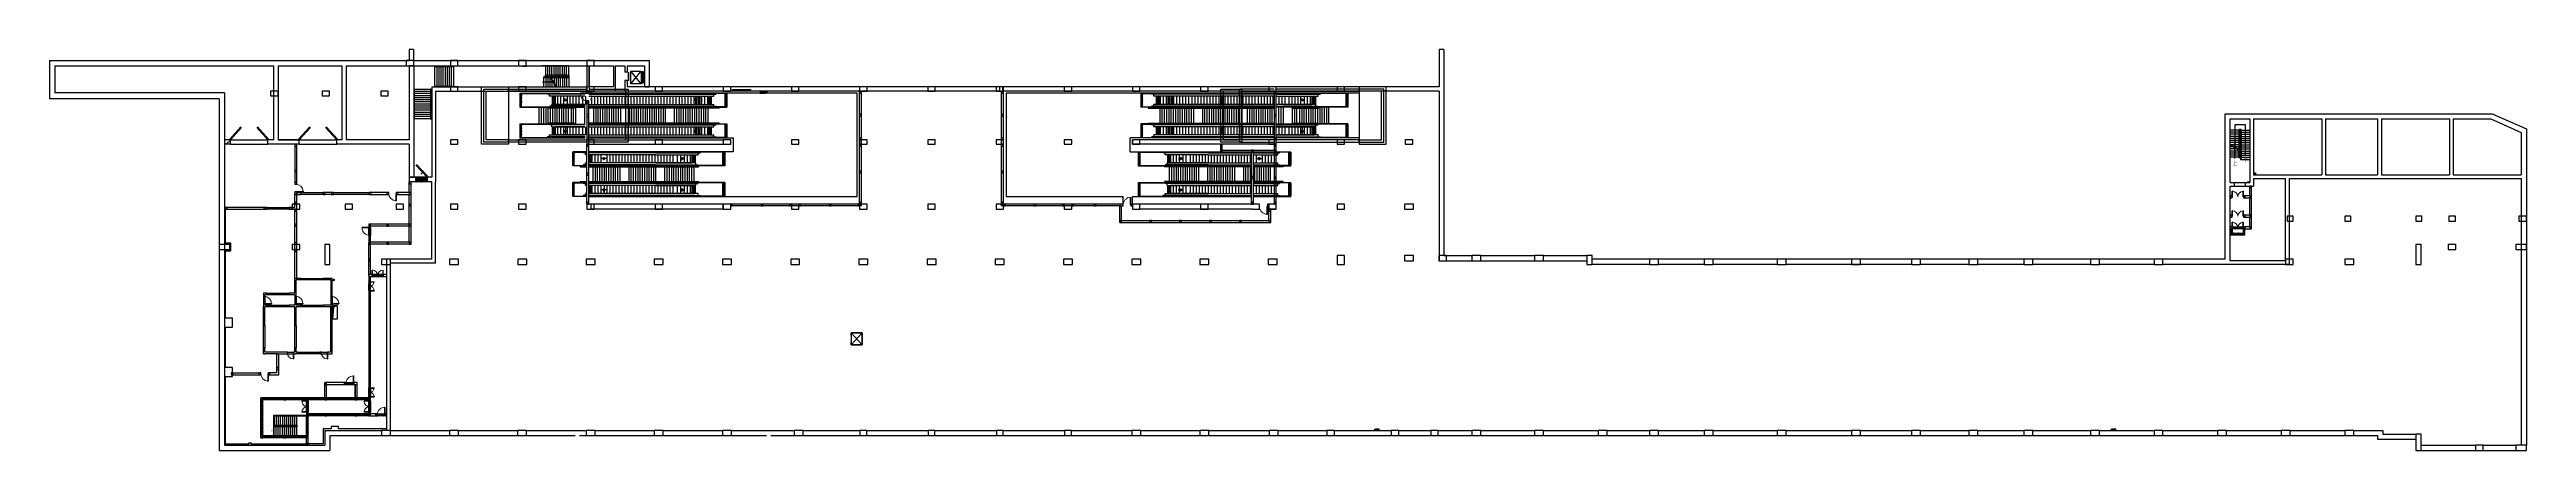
# Model space of a CAD drawing. Header units: metres. Extents: x -107920 to 223280, y -14950 to 38746.
import ezdxf

# ---------------------------------------------------------------- set-up
doc = ezdxf.new("R2010")
doc.units = ezdxf.units.M
for name, pattern in [('__DASH', [0.35, 0.25, -0.1]), ('_DASH', [0.6, 0.4, -0.2]), ('CENTER', [2, 1.25, -0.25, 0.25, -0.25]), ('DASH', [0.35, 0.25, -0.1]), ('DOTE', [2.42, 2, -0.2, 0.02, -0.2])]:
    doc.linetypes.add(name, pattern=pattern)
for name, color, linetype in [('05_文字', 7, 'Continuous'), ('06A_结构柱', 4, 'Continuous'), ('07_人防门专业', 2, 'Continuous'), ('07_结构墙体', 4, 'Continuous'), ('07A_墙体', 4, 'Continuous'), ('07A_结构墙', 5, 'Continuous'), ('08A_人防门', 2, 'Continuous'), ('0BV3', 3, 'Continuous'), ('10A_扶手栏杆', 220, 'Continuous'), ('10A_楼梯', 85, 'Continuous'), ('10A_电梯', 70, 'Continuous'), ('10A_自动扶梯', 190, 'Continuous'), ('11A_符号标注', 7, 'Continuous'), ('13A_建筑楼板孔洞', 16, 'Continuous'), ('13A_给排水专业孔洞', 30, 'Continuous'), ('13A_通风专业孔洞', 30, 'Continuous'), ('14A_离壁墙、装修线', 150, 'Continuous'), ('15A_排水沟、排水管', 45, 'Continuous'), ('15A_给排水设备', 252, 'Continuous'), ('center', 252, 'CENTER'), ('DOOR_FIRE_TEXT', 7, 'Continuous'), ('EQUIP_消火栓', 7, 'Continuous'), ('HATCH', 8, 'Continuous'), ('PUB_TEXT', 7, 'Continuous'), ('VPIPE-消防', 1, 'Continuous'), ('WALL', 5, 'Continuous'), ('WINDOW', 4, 'Continuous'), ('ZS-挡水台', 24, 'Continuous'), ('ZX-楼5', 59, 'Continuous'), ('ZX-过门石', 63, 'Continuous'), ('动照孔洞及预埋件', 6, 'Continuous'), ('填充', 8, 'Continuous')]:
    doc.layers.add(name, color=color, linetype=linetype)
for name, color, linetype, lineweight in [('0给水阀门及设备', 2, 'Continuous', 13), ('13_防火墙填充', 150, 'Continuous', 35), ('孔洞-GS', 190, 'Continuous', 0)]:
    doc.layers.add(name, color=color, linetype=linetype, lineweight=lineweight)
doc.styles.add('_TCH_DIM', font='', dxfattribs={"width": 0.7})
doc.styles.add('_TCH_WINDOW', font='', dxfattribs={"width": 0.8, "height": 3.5})
doc.styles.add('宋体', font='', dxfattribs={"width": 0.8})
doc.styles.get('_TCH_DIM').set_extended_font_data('SimSun')
doc.styles.get('_TCH_WINDOW').set_extended_font_data('SimSun')
doc.styles.get('宋体').set_extended_font_data('SimSun')

msp = doc.modelspace()

# ---------------------------------------------------------------- hatches: boundary and pattern name
at = {"layer": '填充'}
msp.add_hatch(color=256, dxfattribs=at).paths.add_polyline_path([(-70070, 4450), (-70070, 2650), (-69931, 4249), (-69470, 4450)])

# ---------------------------------------------------------------- linework, layer by layer
at = {"color": 1}
for p, q in [((-44732, 36550), (-44132, 36550)), ((-44732, 36450), (-44732, 36550)), ((-44132, 36500), (-44732, 36500)), ((-44132, 36450), (-44732, 36450)), ((-44132, 36550), (-44132, 36450))]:
    msp.add_line(p, q, dxfattribs=at)
at = {"color": 0}
for p, q in [((-30486, 34563, 0), (-30486, 35663, 0)), ((-30469, 35699, 0), (-30475, 35699, 0)), ((-30475, 35149, 0), (-30475, 35699, 0)), ((-30469, 35149, 0), (-30475, 35149, 0)), ((-30475, 34526, 0), (-30475, 35076, 0)), ((-30469, 35076, 0), (-30475, 35076, 0)), ((-30469, 34526, 0), (-30475, 34526, 0)), ((-30469, 35149, 0), (-30469, 35699, 0)), ((-30469, 34526, 0), (-30469, 35076, 0)), ((-83420, -4550), (-83420, -4800)), ((-79920, -4550), (-79920, -4800))]:
    msp.add_line(p, q, dxfattribs=at)
for p, q in [((-36979, 32847), (-36979, 32900)), ((-35955, 32900), (-36979, 32900)), ((-35955, 32847), (-36979, 32847)), ((-35955, 32900), (-35955, 32847)), ((-74995, 19700), (-74995, 19750)), ((-74995, 19750), (-74020, 19750)), ((-74995, 19700), (-74020, 19700)), ((-74020, 19750), (-74020, 19700)), ((-61570, 19475), (-61620, 19475)), ((-61620, 19475), (-61620, 18500)), ((-61620, 18500), (-61570, 18500)), ((-61570, 19475), (-61570, 18500)), ((36628, 18949), (36680, 18949)), ((36628, 17925), (36628, 18949)), ((36680, 17925), (36628, 17925)), ((36680, 17925), (36680, 18949)), ((54868, 17700), (54867, 16676)), ((54867, 16676), (54920, 16676)), ((54920, 17700), (54868, 17700)), ((54920, 17700), (54920, 16676)), ((183930, 19025), (183930, 19756)), ((183968, 19756), (183930, 19756)), ((183930, 19025), (183968, 19025)), ((183930, 16425), (183930, 17156)), ((183968, 17156), (183930, 17156)), ((183968, 19025), (183968, 19756)), ((183968, 16425), (183968, 17156)), ((185393, 19025), (185393, 19756)), ((185393, 19756), (185430, 19756)), ((185430, 19025), (185393, 19025)), ((185393, 16425), (185393, 17156)), ((185393, 17156), (185430, 17156)), ((185430, 19025), (185430, 19756)), ((185430, 16425), (185430, 17156)), ((-66139, 14847), (-66139, 14900)), ((-65115, 14900), (-66139, 14900)), ((-65115, 14847), (-66139, 14847)), ((-65115, 14900), (-65115, 14847)), ((183930, 16425), (183968, 16425)), ((183930, 14875), (183930, 15606)), ((183968, 15606), (183930, 15606)), ((183930, 14875), (183968, 14875)), ((183968, 14875), (183968, 15606)), ((185430, 16425), (185393, 16425)), ((185393, 14875), (185393, 15606)), ((185393, 15606), (185430, 15606)), ((185430, 14875), (185393, 14875)), ((185430, 14875), (185430, 15606)), ((-65115, 7650), (-64530, 7650)), ((-65115, 7650), (-65115, 7620)), ((-65115, 7620), (-64530, 7620)), ((-64790, 8475), (-64790, 9206)), ((-64753, 9206), (-64790, 9206)), ((-64790, 8475), (-64752, 8475)), ((-64752, 8475), (-64753, 9206)), ((-64530, 7620), (-64530, 7650)), ((-63327, 8475), (-63328, 9206)), ((-63328, 9206), (-63290, 9206)), ((-63290, 8475), (-63327, 8475)), ((-63290, 8475), (-63290, 9206)), ((-79220, 4700), (-79220, 4750)), ((-79220, 4750), (-78245, 4750)), ((-79220, 4700), (-78245, 4700)), ((-78245, 4750), (-78245, 4700)), ((-75020, 4700), (-75020, 4750)), ((-75020, 4750), (-74045, 4750)), ((-75020, 4700), (-74045, 4700)), ((-74045, 4750), (-74045, 4700)), ((-70220, 4700), (-70220, 4750)), ((-70220, 4750), (-69245, 4750)), ((-70220, 4700), (-69245, 4700)), ((-69245, 4750), (-69245, 4700)), ((-65115, 6480), (-64530, 6480)), ((-65115, 6450), (-65115, 6480)), ((-65115, 6450), (-64530, 6450)), ((-64530, 6480), (-64530, 6450)), ((-75320, -1900), (-75360, -1900)), ((-75360, -1900), (-75360, -2680)), ((-75360, -2680), (-75320, -2680)), ((-75320, -1900), (-75320, -2680)), ((-70770, -1900), (-70810, -1900)), ((-70810, -1900), (-70810, -2680)), ((-70810, -2680), (-70770, -2680)), ((-70770, -1900), (-70770, -2680)), ((-78670, -4675), (-78720, -4675)), ((-78720, -4675), (-78720, -5650)), ((-78720, -5650), (-78670, -5650)), ((-78670, -4675), (-78670, -5650)), ((-67293, -4952), (-67240, -4952)), ((-67293, -5975), (-67293, -4952)), ((-67240, -5975), (-67293, -5975)), ((-67240, -5975), (-67240, -4952)), ((-65115, -6550), (-64530, -6550)), ((-65115, -6550), (-65115, -6580)), ((-65115, -6580), (-64530, -6580)), ((-64530, -6580), (-64530, -6550)), ((-73445, -8320), (-74176, -8320)), ((-74176, -8357), (-74176, -8320)), ((-73445, -8357), (-74176, -8357)), ((-73445, -9782), (-74176, -9782)), ((-74176, -9782), (-74176, -9820)), ((-73445, -9820), (-74176, -9820)), ((-73445, -8320), (-73445, -8357)), ((-73445, -9820), (-73445, -9782)), ((-65115, -8320), (-65846, -8320)), ((-65846, -8357), (-65846, -8320)), ((-65115, -8357), (-65846, -8357)), ((-65115, -9782), (-65846, -9782)), ((-65846, -9782), (-65846, -9820)), ((-65115, -9820), (-65846, -9820)), ((-65115, -7720), (-64530, -7720)), ((-65115, -7750), (-65115, -7720)), ((-65115, -7750), (-64530, -7750)), ((-65115, -8320), (-65115, -8357)), ((-65115, -9820), (-65115, -9782)), ((-64530, -7720), (-64530, -7750)), ((-63092, -9152), (-63040, -9152)), ((-63092, -10175), (-63092, -9152)), ((-63040, -10175), (-63040, -9152)), ((-63040, -10175), (-63092, -10175))]:
    msp.add_line(p, q)
at = {"color": 0, "linetype": 'DASH'}
for p, q in [((-83420, -4550), (-79920, -4550)), ((-83420, -4800), (-79920, -4800))]:
    msp.add_line(p, q, dxfattribs=at)
at = {"lineweight": 13}
for centre, major_axis, start_param, end_param in [((-35955, 32873), (-724, 724), 0.811042, 2.3561945), ((-74995, 19725), (-689, 689), 3.9526346, 5.4977871), ((36654, 17925), (724, 724), 0.811042, 2.3561945), ((183949, 19025), (517, 517), 5.4977871, 7.0429396), ((183949, 16425), (-517, 517), 3.9269908, 5.4721433), ((185411, 19025), (517, 517), 0.811042, 2.3561945), ((185411, 16425), (517, 517), 0.811042, 2.3561945), ((-65115, 14873), (-724, 724), 0.811042, 2.3561945), ((183949, 14875), (-517, 517), 3.9269908, 5.4721433), ((185411, 14875), (517, 517), 0.811042, 2.3561945), ((-64771, 8475), (-517, 517), 3.9270463, 5.4721988), ((-63309, 8475), (517, 517), 0.8110974, 2.3562499), ((-79220, 4725), (-689, 689), 3.9526346, 5.4977871), ((-75020, 4725), (689, 689), 5.523431, 7.0685835), ((-70220, 4725), (689, 689), 5.523431, 7.0685835), ((-67266, -5975), (724, 724), 0.811042, 2.3561945), ((-73445, -8338), (-517, 517), 0.811042, 2.3561945), ((-73445, -9801), (-517, 517), -0.7853982, 0.7597543), ((-65115, -8338), (517, 517), 2.3818383, 3.9269908), ((-65115, -9801), (517, 517), 0.7853982, 2.3305506), ((-63066, -10175), (724, 724), 0.8110378, 2.3561903)]:
    msp.add_ellipse(centre, major_axis=major_axis, ratio=1, start_param=start_param, end_param=end_param, dxfattribs=at)
at = {"lineweight": 13, "extrusion": (0, 0, -1)}
for centre, major_axis, start_param, end_param in [((-61595, 19475), (689, 689), 2.3818383, 3.9269908), ((54894, 17700), (-724, 724), 3.9526486, 5.4978011), ((-65115, 7635), (-414, 414), 2.3818383, 3.9269908), ((-65115, 6465), (-414, 414), 0.7853982, 2.3305507), ((-75340, -1900), (552, 552), 2.3818383, 3.9269908), ((-70790, -1900), (-552, 552), 3.9526347, 5.4977872), ((-78695, -4675), (-689, 689), 3.9526347, 5.4977871), ((-65115, -6565), (-414, 414), 2.3818383, 3.9269908), ((-65115, -7735), (-414, 414), 0.7853982, 2.3305507)]:
    msp.add_ellipse(centre, major_axis=major_axis, ratio=1, start_param=start_param, end_param=end_param, dxfattribs=at)
at = {"layer": '06A_结构柱'}
for p, q in [((-59220, 37250, 0), (-60220, 37250, 0)), ((-60220, 37250, 0), (-60220, 36550, 0)), ((-60220, 36550, 0), (-59220, 36550, 0)), ((-59220, 36550, 0), (-59220, 37250, 0)), ((-53320, 37250, 0), (-54320, 37250, 0)), ((-54320, 37250, 0), (-54320, 36550, 0)), ((-54320, 36550, 0), (-53320, 36550, 0)), ((-53320, 36550, 0), (-53320, 37250, 0)), ((-44200, 37250, 0), (-45200, 37250, 0)), ((-45200, 37250, 0), (-45200, 36550, 0)), ((-45200, 36550, 0), (-44200, 36550, 0)), ((-44200, 36550, 0), (-44200, 37250, 0)), ((-35080, 37250, 0), (-36080, 37250, 0)), ((-36080, 37250, 0), (-36080, 36550, 0)), ((-36080, 36550, 0), (-35080, 36550, 0)), ((-35080, 36550, 0), (-35080, 37250, 0)), ((-77370, 33150, 0), (-78370, 33150, 0)), ((-78370, 33150, 0), (-78370, 32550, 0)), ((-77370, 32550, 0), (-77370, 33150, 0)), ((-70470, 33150, 0), (-71470, 33150, 0)), ((-71470, 33150, 0), (-71470, 32550, 0)), ((-70470, 32550, 0), (-70470, 33150, 0)), ((-62640, 33150, 0), (-63640, 33150, 0)), ((-63640, 33150, 0), (-63640, 32550, 0)), ((-62640, 32550, 0), (-62640, 33150, 0)), ((-53320, 33750, 0), (-54320, 33750, 0)), ((-54320, 33750, 0), (-54320, 33150, 0)), ((-54320, 33150, 0), (-53320, 33150, 0)), ((-53320, 33150, 0), (-53320, 33750, 0)), ((-44200, 33750, 0), (-45200, 33750, 0)), ((-45200, 33750, 0), (-45200, 33150, 0)), ((-45200, 33150, 0), (-44200, 33150, 0)), ((-44200, 33150, 0), (-44200, 33750, 0)), ((-35080, 33750, 0), (-36080, 33750, 0)), ((-36080, 33750, 0), (-36080, 33150, 0)), ((-35830, 33150), (-36080, 33150)), ((-36080, 33150), (-36080, 32900)), ((-36080, 33150, 0), (-35080, 33150, 0)), ((-35830, 32900), (-35830, 33150)), ((-35080, 33150, 0), (-35080, 33750, 0)), ((-25960, 33750, 0), (-26960, 33750, 0)), ((-26960, 33750, 0), (-26960, 33150, 0)), ((-26960, 33150, 0), (-25960, 33150, 0)), ((-25960, 33150, 0), (-25960, 33750, 0)), ((-16840, 33750, 0), (-17840, 33750, 0)), ((-17840, 33750, 0), (-17840, 33150, 0)), ((-17840, 33150, 0), (-16840, 33150, 0)), ((-16840, 33150, 0), (-16840, 33750, 0)), ((-7720, 33750, 0), (-8720, 33750, 0)), ((-8720, 33750, 0), (-8720, 33150, 0)), ((-8720, 33150, 0), (-7720, 33150, 0)), ((-7720, 33150, 0), (-7720, 33750, 0)), ((1400, 33750, 0), (400, 33750, 0)), ((400, 33750, 0), (400, 33150, 0)), ((650, 33150), (400, 33150)), ((400, 33150), (400, 32900)), ((400, 33150, 0), (1400, 33150, 0)), ((650, 32900), (650, 33150)), ((1400, 33150, 0), (1400, 33750, 0)), ((10520, 33750, 0), (9520, 33750, 0)), ((9520, 33750, 0), (9520, 33150, 0)), ((9520, 33150, 0), (10520, 33150, 0)), ((10520, 33150, 0), (10520, 33750, 0)), ((19640, 33750, 0), (18640, 33750, 0)), ((18640, 33750, 0), (18640, 33150, 0)), ((18640, 33150, 0), (19640, 33150, 0)), ((19640, 33150), (19390, 33150)), ((19390, 33150), (19390, 32900)), ((19640, 33150, 0), (19640, 33750, 0)), ((19640, 32900), (19640, 33150)), ((28760, 33750, 0), (27760, 33750, 0)), ((27760, 33750, 0), (27760, 33150, 0)), ((27760, 33150, 0), (28760, 33150, 0)), ((28760, 33150, 0), (28760, 33750, 0)), ((37880, 33750, 0), (36880, 33750, 0)), ((36880, 33750, 0), (36880, 33150, 0)), ((36880, 33150, 0), (37880, 33150, 0)), ((37880, 33150, 0), (37880, 33750, 0)), ((47000, 33750, 0), (46000, 33750, 0)), ((46000, 33750, 0), (46000, 33150, 0)), ((46000, 33150, 0), (47000, 33150, 0)), ((47000, 33150, 0), (47000, 33750, 0)), ((56120, 33750, 0), (55120, 33750, 0)), ((55120, 33750, 0), (55120, 33150, 0)), ((55120, 33150, 0), (56120, 33150, 0)), ((56120, 33150), (55870, 33150)), ((55870, 33150), (55870, 32900)), ((56120, 33150, 0), (56120, 33750, 0)), ((56120, 32900), (56120, 33150)), ((65240, 33750, 0), (64240, 33750, 0)), ((64240, 33750, 0), (64240, 33150, 0)), ((64240, 33150, 0), (65240, 33150, 0)), ((65240, 33150, 0), (65240, 33750, 0)), ((-78370, 32550, 0), (-77370, 32550, 0)), ((-71470, 32550, 0), (-70470, 32550, 0)), ((-63640, 32550, 0), (-62640, 32550, 0)), ((-36080, 32900), (-35830, 32900)), ((-35830, 31850), (-36080, 31850)), ((-36080, 31850), (-36080, 31600)), ((-36080, 31600), (-35830, 31600)), ((-35830, 30025), (-36080, 30025)), ((-36080, 30025), (-36080, 29775)), ((-35830, 31600), (-35830, 31850)), ((-35830, 29775), (-35830, 30025)), ((400, 32900), (650, 32900)), ((650, 30075), (400, 30075)), ((400, 30075), (400, 29825)), ((400, 29825), (650, 29825)), ((650, 29825), (650, 30075)), ((19390, 32900), (19640, 32900)), ((19640, 30075), (19390, 30075)), ((19390, 30075), (19390, 29825)), ((19390, 29825), (19640, 29825)), ((19640, 29825), (19640, 30075)), ((55870, 32900), (56120, 32900)), ((56120, 30075), (55870, 30075)), ((55870, 30075), (55870, 29825)), ((55870, 29825), (56120, 29825)), ((56120, 29825), (56120, 30075)), ((-53320, 26650, 0), (-54320, 26650, 0)), ((-54320, 26650, 0), (-54320, 26050, 0)), ((-53320, 26050, 0), (-53320, 26650, 0)), ((-44200, 26650, 0), (-45200, 26650, 0)), ((-45200, 26650, 0), (-45200, 26050, 0)), ((-44200, 26050, 0), (-44200, 26650, 0)), ((-36080, 29775), (-35830, 29775)), ((-35830, 26900), (-36080, 26900)), ((-36080, 26900), (-36080, 26650)), ((-36080, 26650), (-35830, 26650)), ((-35080, 26650, 0), (-36080, 26650, 0)), ((-36080, 26650, 0), (-36080, 26050, 0)), ((-35830, 26650), (-35830, 26900)), ((-35080, 26050, 0), (-35080, 26650, 0)), ((-25960, 26650, 0), (-26960, 26650, 0)), ((-26960, 26650, 0), (-26960, 26050, 0)), ((-25960, 26050, 0), (-25960, 26650, 0)), ((-16840, 26650, 0), (-17840, 26650, 0)), ((-17840, 26650, 0), (-17840, 26050, 0)), ((-16840, 26050, 0), (-16840, 26650, 0)), ((-7720, 26650, 0), (-8720, 26650, 0)), ((-8720, 26650, 0), (-8720, 26050, 0)), ((-7720, 26050, 0), (-7720, 26650, 0)), ((650, 26900), (400, 26900)), ((400, 26900), (400, 26650)), ((400, 26650), (650, 26650)), ((1400, 26650, 0), (400, 26650, 0)), ((400, 26650, 0), (400, 26050, 0)), ((650, 26650), (650, 26900)), ((1400, 26050, 0), (1400, 26650, 0)), ((10520, 26650, 0), (9520, 26650, 0)), ((9520, 26650, 0), (9520, 26050, 0)), ((10520, 26050, 0), (10520, 26650, 0)), ((19640, 26650, 0), (18640, 26650, 0)), ((18640, 26650, 0), (18640, 26050, 0)), ((19640, 26900), (19390, 26900)), ((19390, 26900), (19390, 26650)), ((19390, 26650), (19640, 26650)), ((19640, 26650), (19640, 26900)), ((19640, 26050, 0), (19640, 26650, 0)), ((28760, 26650, 0), (27760, 26650, 0)), ((27760, 26650, 0), (27760, 26050, 0)), ((28760, 26050, 0), (28760, 26650, 0)), ((37880, 26650, 0), (36880, 26650, 0)), ((36880, 26650, 0), (36880, 26050, 0)), ((37880, 26050, 0), (37880, 26650, 0)), ((56120, 26650, 0), (55120, 26650, 0)), ((55120, 26650, 0), (55120, 26050, 0)), ((56120, 26900), (55870, 26900)), ((55870, 26900), (55870, 26650)), ((55870, 26650), (56120, 26650)), ((56120, 26650), (56120, 26900)), ((56120, 26050, 0), (56120, 26650, 0)), ((65240, 26650, 0), (64240, 26650, 0)), ((64240, 26650, 0), (64240, 26050, 0)), ((65240, 26050, 0), (65240, 26650, 0)), ((74360, 26650, 0), (73360, 26650, 0)), ((73360, 26650, 0), (73360, 26050, 0)), ((74360, 26050, 0), (74360, 26650, 0)), ((-74870, 26050), (-75120, 26050)), ((-75120, 26050), (-75120, 25800)), ((-75120, 25800), (-74870, 25800)), ((-74870, 25800), (-74870, 26050)), ((-54320, 26050, 0), (-53320, 26050, 0)), ((-45200, 26050, 0), (-44200, 26050, 0)), ((-35830, 26050), (-36080, 26050)), ((-36080, 26050), (-36080, 25800)), ((-36080, 26050, 0), (-35080, 26050, 0)), ((-36080, 25800), (-35830, 25800)), ((-35830, 25800), (-35830, 26050)), ((-26960, 26050, 0), (-25960, 26050, 0)), ((-17840, 26050, 0), (-16840, 26050, 0)), ((-8720, 26050, 0), (-7720, 26050, 0)), ((650, 26050), (400, 26050)), ((400, 26050), (400, 25800)), ((400, 26050, 0), (1400, 26050, 0)), ((400, 25800), (650, 25800)), ((650, 25800), (650, 26050)), ((9520, 26050, 0), (10520, 26050, 0)), ((18640, 26050, 0), (19640, 26050, 0)), ((19640, 26050), (19390, 26050)), ((19390, 26050), (19390, 25800)), ((19390, 25800), (19640, 25800)), ((19640, 25800), (19640, 26050)), ((27760, 26050, 0), (28760, 26050, 0)), ((36880, 26050, 0), (37880, 26050, 0)), ((48889, 25250), (48689, 25250)), ((48689, 25250), (48689, 25000)), ((48689, 25000), (48889, 25000)), ((48889, 25000), (48889, 25250)), ((53070, 25250), (52820, 25250)), ((52820, 25250), (52820, 25000)), ((52820, 25000), (53070, 25000)), ((53070, 25000), (53070, 25250)), ((55120, 26050, 0), (56120, 26050, 0)), ((56120, 26050), (55870, 26050)), ((55870, 26050), (55870, 25800)), ((55870, 25800), (56120, 25800)), ((56120, 25250), (55870, 25250)), ((55870, 25250), (55870, 25000)), ((55870, 25000), (56120, 25000)), ((56120, 25800), (56120, 26050)), ((56120, 25000), (56120, 25250)), ((64240, 26050, 0), (65240, 26050, 0)), ((73360, 26050, 0), (74360, 26050, 0)), ((-74870, 22600), (-75120, 22600)), ((-75120, 22600), (-75120, 22350)), ((-75120, 22350), (-74870, 22350)), ((-74870, 20950), (-75120, 20950)), ((-75120, 20950), (-75120, 20700)), ((-75120, 20700), (-74870, 20700)), ((-74870, 22350), (-74870, 22600)), ((-74870, 20700), (-74870, 20950)), ((-59570, 21029), (-59820, 21029)), ((-59820, 21029), (-59820, 20779)), ((-59820, 20779), (-59570, 20779)), ((-59570, 20779), (-59570, 21029)), ((-35830, 22175), (-36080, 22175)), ((-36080, 22175), (-36080, 21925)), ((-36080, 21925), (-35830, 21925)), ((-35830, 21925), (-35830, 22175)), ((650, 22475), (400, 22475)), ((400, 22475), (400, 22225)), ((400, 22225), (650, 22225)), ((650, 22225), (650, 22475)), ((19640, 22475), (19390, 22475)), ((19390, 22475), (19390, 22225)), ((19390, 22225), (19640, 22225)), ((19640, 22225), (19640, 22475)), ((53070, 21725), (52820, 21725)), ((52820, 21725), (52820, 21475)), ((52820, 21475), (53070, 21475)), ((53070, 21475), (53070, 21725)), ((56120, 21725), (55870, 21725)), ((55870, 21725), (55870, 21475)), ((55870, 21475), (56120, 21475)), ((56120, 21475), (56120, 21725)), ((186530, 20450), (186280, 20450)), ((186280, 20450), (186280, 20200)), ((186280, 20200), (186530, 20200)), ((186530, 20200), (186530, 20450)), ((-84220, 17600), (-84520, 17600)), ((-84520, 17600), (-84520, 17350)), ((-84520, 17350), (-84220, 17350)), ((-84220, 17350), (-84220, 17600)), ((-78870, 17600), (-79220, 17600)), ((-79220, 17600), (-79220, 17350)), ((-79220, 17350), (-78870, 17350)), ((-78870, 17350), (-78870, 17600)), ((-75470, 17600), (-75870, 17600)), ((-75870, 17600), (-75870, 17350)), ((-75870, 17350), (-75470, 17350)), ((-74470, 18050, 0), (-75470, 18050, 0)), ((-75470, 18050, 0), (-75470, 17350, 0)), ((-75470, 17350), (-75470, 17600)), ((-75470, 17350, 0), (-74470, 17350, 0)), ((-74870, 19700), (-75120, 19700)), ((-75120, 19700), (-75120, 19350)), ((-75120, 19350), (-74870, 19350)), ((-74870, 18300), (-75120, 18300)), ((-75120, 18300), (-75120, 18050)), ((-75120, 18050), (-74870, 18050)), ((-74870, 17350), (-75120, 17350)), ((-75120, 17350), (-75120, 17100)), ((-75120, 17100), (-74870, 17100)), ((-74870, 19350), (-74870, 19700)), ((-74320, 19600), (-74870, 19600)), ((-74870, 19600), (-74870, 19350)), ((-74870, 19350), (-74320, 19350)), ((-74870, 18050), (-74870, 18300)), ((-74870, 17100), (-74870, 17350)), ((-74470, 17350, 0), (-74470, 18050, 0)), ((-74320, 19350), (-74320, 19600)), ((-71070, 19600), (-71320, 19600)), ((-71320, 19600), (-71320, 19350)), ((-71320, 19350), (-71070, 19350)), ((-71070, 19350), (-71070, 19600)), ((-69970, 19600), (-70220, 19600)), ((-70220, 19600), (-70220, 19350)), ((-70220, 19350), (-69970, 19350)), ((-69970, 19350), (-69970, 19600)), ((-67400, 18050, 0), (-68400, 18050, 0)), ((-68400, 18050, 0), (-68400, 17350, 0)), ((-68400, 17350, 0), (-67400, 17350, 0)), ((-67400, 17350, 0), (-67400, 18050, 0)), ((-64920, 19600), (-65170, 19600)), ((-65170, 19600), (-65170, 19350)), ((-65170, 19350), (-64920, 19350)), ((-64920, 19350), (-64920, 19600)), ((-62570, 19600), (-62820, 19600)), ((-62820, 19600), (-62820, 19350)), ((-62820, 19350), (-62570, 19350)), ((-62570, 19350), (-62570, 19600)), ((-61320, 19600), (-61570, 19600)), ((-61570, 19600), (-61570, 19350)), ((-61570, 19350), (-61320, 19350)), ((-60570, 18050, 0), (-61570, 18050, 0)), ((-61570, 18050, 0), (-61570, 17350, 0)), ((-61570, 17350, 0), (-60570, 17350, 0)), ((-61320, 19350), (-61320, 19600)), ((-60570, 17350, 0), (-60570, 18050, 0)), ((-59570, 19600), (-59820, 19600)), ((-59820, 19600), (-59820, 19350)), ((-59820, 19350), (-59570, 19350)), ((-59570, 18050), (-59820, 18050)), ((-59820, 18050), (-59820, 17800)), ((-59820, 17800), (-59570, 17800)), ((-59570, 19350), (-59570, 19600)), ((-59570, 17800), (-59570, 18050)), ((-53320, 18050, 0), (-54320, 18050, 0)), ((-54320, 18050, 0), (-54320, 17350, 0)), ((-54320, 17350, 0), (-53320, 17350, 0)), ((-53320, 17350, 0), (-53320, 18050, 0)), ((-44200, 18050, 0), (-45200, 18050, 0)), ((-45200, 18050, 0), (-45200, 17350, 0)), ((-45200, 17350, 0), (-44200, 17350, 0)), ((-44200, 17350, 0), (-44200, 18050, 0)), ((-35830, 18300), (-36080, 18300)), ((-36080, 18300), (-36080, 18050)), ((-36080, 18050), (-35830, 18050)), ((-35080, 18050, 0), (-36080, 18050, 0)), ((-36080, 18050, 0), (-36080, 17350, 0)), ((-36080, 17350, 0), (-35080, 17350, 0)), ((-35830, 18050), (-35830, 18300)), ((-35080, 17350, 0), (-35080, 18050, 0)), ((-25960, 18050, 0), (-26960, 18050, 0)), ((-26960, 18050, 0), (-26960, 17350, 0)), ((-26960, 17350, 0), (-25960, 17350, 0)), ((-25960, 17350, 0), (-25960, 18050, 0)), ((-16840, 18050, 0), (-17840, 18050, 0)), ((-17840, 18050, 0), (-17840, 17350, 0)), ((-17840, 17350, 0), (-16840, 17350, 0)), ((-16590, 18050), (-16840, 18050)), ((-16840, 18050), (-16840, 17800)), ((-16840, 17350, 0), (-16840, 18050, 0)), ((-16840, 17800), (-16590, 17800)), ((-16590, 17800), (-16590, 18050)), ((-12515, 18050), (-12765, 18050)), ((-12765, 18050), (-12765, 17800)), ((-12765, 17800), (-12515, 17800)), ((-12515, 17800), (-12515, 18050)), ((-8720, 18050), (-8970, 18050)), ((-8970, 18050), (-8970, 17800)), ((-8970, 17800), (-8720, 17800)), ((-8720, 17800), (-8720, 18050)), ((-7720, 18050, 0), (-8720, 18050, 0)), ((-8720, 18050, 0), (-8720, 17350, 0)), ((-8720, 17350, 0), (-7720, 17350, 0)), ((-7470, 18050), (-7720, 18050)), ((-7720, 18050), (-7720, 17800)), ((-7720, 17350, 0), (-7720, 18050, 0)), ((-7720, 17800), (-7470, 17800)), ((-7470, 17800), (-7470, 18050)), ((-3395, 18050), (-3645, 18050)), ((-3645, 18050), (-3645, 17800)), ((-3645, 17800), (-3395, 17800)), ((-3395, 17800), (-3395, 18050)), ((400, 18050), (150, 18050)), ((150, 18050), (150, 17800)), ((150, 17800), (400, 17800)), ((650, 18300), (400, 18300)), ((400, 18300), (400, 18050)), ((400, 17800), (400, 18050)), ((400, 18050), (650, 18050)), ((1400, 18050, 0), (400, 18050, 0)), ((400, 18050, 0), (400, 17350, 0)), ((400, 17350, 0), (1400, 17350, 0)), ((650, 18050), (650, 18300)), ((1400, 17350, 0), (1400, 18050, 0)), ((10520, 18050, 0), (9520, 18050, 0)), ((9520, 18050, 0), (9520, 17350, 0)), ((9520, 17350, 0), (10520, 17350, 0)), ((10520, 17350, 0), (10520, 18050, 0)), ((19640, 18050, 0), (18640, 18050, 0)), ((18640, 18050, 0), (18640, 17350, 0)), ((18640, 17350, 0), (19640, 17350, 0)), ((19640, 18300), (19390, 18300)), ((19390, 18300), (19390, 18050)), ((19390, 18050), (19640, 18050)), ((19640, 18050), (19640, 18300)), ((19890, 18050), (19640, 18050)), ((19640, 18050), (19640, 17800)), ((19640, 17350, 0), (19640, 18050, 0)), ((19640, 17800), (19890, 17800)), ((19890, 17800), (19890, 18050)), ((23965, 18050), (23715, 18050)), ((23715, 18050), (23715, 17800)), ((23715, 17800), (23965, 17800)), ((23965, 17800), (23965, 18050)), ((27760, 18050), (27510, 18050)), ((27510, 18050), (27510, 17800)), ((27510, 17800), (27760, 17800)), ((27760, 17800), (27760, 18050)), ((28760, 18050, 0), (27760, 18050, 0)), ((27760, 18050, 0), (27760, 17350, 0)), ((27760, 17350, 0), (28760, 17350, 0)), ((29010, 18050), (28760, 18050)), ((28760, 18050), (28760, 17800)), ((28760, 17350, 0), (28760, 18050, 0)), ((28760, 17800), (29010, 17800)), ((29010, 17800), (29010, 18050)), ((32010, 18050), (31760, 18050)), ((31760, 18050), (31760, 17800)), ((31760, 17800), (32010, 17800)), ((32010, 17800), (32010, 18050)), ((35630, 18050), (35180, 18050)), ((35180, 18050), (35180, 17800)), ((35180, 17800), (35630, 17800)), ((35630, 17800), (35630, 18050)), ((36880, 18050), (36680, 18050)), ((36680, 18050), (36680, 17800)), ((36680, 17800), (36880, 17800)), ((36880, 17800), (36880, 18050)), ((37880, 18050, 0), (36880, 18050, 0)), ((36880, 18050, 0), (36880, 17350, 0)), ((36880, 17350, 0), (37880, 17350, 0)), ((37880, 17350, 0), (37880, 18050, 0)), ((47000, 18050, 0), (46000, 18050, 0)), ((46000, 18050, 0), (46000, 17350, 0)), ((46000, 17350, 0), (47000, 17350, 0)), ((47000, 17350, 0), (47000, 18050, 0)), ((53070, 18300), (52820, 18300)), ((52820, 18300), (52820, 18050)), ((52820, 18050), (53070, 18050)), ((53070, 18050), (53070, 18300)), ((56120, 18050, 0), (55120, 18050, 0)), ((55120, 18050, 0), (55120, 17350, 0)), ((55370, 17350), (55120, 17350)), ((55120, 17350), (55120, 17100)), ((55120, 17350, 0), (56120, 17350, 0)), ((55120, 17100), (55370, 17100)), ((55370, 17100), (55370, 17350)), ((56120, 18300), (55870, 18300)), ((55870, 18300), (55870, 18050)), ((55870, 18050), (56120, 18050)), ((56120, 18050), (56120, 18300)), ((56120, 17350, 0), (56120, 18050, 0)), ((65240, 18050, 0), (64240, 18050, 0)), ((64240, 18050, 0), (64240, 17350, 0)), ((64240, 17350, 0), (65240, 17350, 0)), ((65240, 17350, 0), (65240, 18050, 0)), ((74460, 18050, 0), (73260, 18050, 0)), ((73260, 18050, 0), (73260, 17350, 0)), ((73260, 17350, 0), (74460, 17350, 0)), ((74460, 17350, 0), (74460, 18050, 0)), ((183930, 19150), (183680, 19150)), ((183680, 19150), (183680, 18900)), ((183680, 18900), (183930, 18900)), ((183930, 18900), (183930, 19150)), ((185680, 19150), (185430, 19150)), ((185430, 19150), (185430, 18900)), ((185430, 18900), (185680, 18900)), ((185680, 18900), (185680, 19150)), ((186530, 19150), (186280, 19150)), ((186280, 19150), (186280, 18900)), ((186280, 18900), (186530, 18900)), ((186530, 18900), (186530, 19150)), ((-74870, 15350), (-75120, 15350)), ((-75120, 15350), (-75120, 15100)), ((-75120, 15100), (-74870, 15100)), ((-74870, 15100), (-74870, 15350)), ((-64990, 15350), (-65240, 15350)), ((-65240, 15350), (-65240, 14900)), ((-65240, 14900), (-64990, 14900)), ((-64990, 13850), (-65240, 13850)), ((-65240, 13850), (-65240, 13600)), ((-65240, 13600), (-64990, 13600)), ((-64990, 14900), (-64990, 15350)), ((-64990, 13600), (-64990, 13850)), ((-62590, 15350), (-62840, 15350)), ((-62840, 15350), (-62840, 15100)), ((-62840, 15100), (-62590, 15100)), ((-62590, 15100), (-62590, 15350)), ((-59570, 15350), (-59820, 15350)), ((-59820, 15350), (-59820, 15100)), ((-59820, 15100), (-59570, 15100)), ((-59570, 15100), (-59570, 15350)), ((35430, 15850), (35180, 15850)), ((35180, 15850), (35180, 15600)), ((35180, 15600), (35430, 15600)), ((35430, 15600), (35430, 15850)), ((39430, 15850), (39180, 15850)), ((39180, 15850), (39180, 15600)), ((39180, 15600), (39430, 15600)), ((39430, 15600), (39430, 15850)), ((43430, 15850), (43180, 15850)), ((43180, 15850), (43180, 15600)), ((43180, 15600), (43430, 15600)), ((43430, 15600), (43430, 15850)), ((47430, 15850), (47180, 15850)), ((47180, 15850), (47180, 15600)), ((47180, 15600), (47430, 15600)), ((47430, 15600), (47430, 15850)), ((51430, 15850), (51180, 15850)), ((51180, 15850), (51180, 15600)), ((51180, 15600), (51430, 15600)), ((51430, 15600), (51430, 15850)), ((55370, 15850), (55120, 15850)), ((55120, 15850), (55120, 15600)), ((55120, 15600), (55370, 15600)), ((55370, 15600), (55370, 15850)), ((183930, 16550), (183680, 16550)), ((183680, 16550), (183680, 16300)), ((183680, 16300), (183930, 16300)), ((183930, 15000), (183680, 15000)), ((183680, 15000), (183680, 14750)), ((183680, 14750), (183930, 14750)), ((183930, 16300), (183930, 16550)), ((183930, 14750), (183930, 15000)), ((185680, 16550), (185430, 16550)), ((185430, 16550), (185430, 16300)), ((185430, 16300), (185680, 16300)), ((185680, 15000), (185430, 15000)), ((185430, 15000), (185430, 14750)), ((185430, 14750), (185680, 14750)), ((185680, 16300), (185680, 16550)), ((185680, 14750), (185680, 15000)), ((186530, 16550), (186280, 16550)), ((186280, 16550), (186280, 16300)), ((186280, 16300), (186530, 16300)), ((186530, 15000), (186280, 15000)), ((186280, 15000), (186280, 14750)), ((186280, 14750), (186530, 14750)), ((186530, 16300), (186530, 16550)), ((186530, 14750), (186530, 15000)), ((192080, 16450, 0), (191280, 16450, 0)), ((191280, 16450, 0), (191280, 15750, 0)), ((191280, 15750, 0), (192080, 15750, 0)), ((192080, 15750, 0), (192080, 16450, 0)), ((199780, 16450, 0), (198980, 16450, 0)), ((198980, 16450, 0), (198980, 15750, 0)), ((198980, 15750, 0), (199780, 15750, 0)), ((199780, 15750, 0), (199780, 16450, 0)), ((209280, 16450, 0), (208480, 16450, 0)), ((208480, 16450, 0), (208480, 15750, 0)), ((208480, 15750, 0), (209280, 15750, 0)), ((209280, 15750, 0), (209280, 16450, 0)), ((213780, 16450, 0), (212880, 16450, 0)), ((212880, 16450, 0), (212880, 15750, 0)), ((212880, 15750, 0), (213780, 15750, 0)), ((213780, 15750, 0), (213780, 16450, 0)), ((223280, 16450, 0), (222280, 16450, 0)), ((222280, 16450, 0), (222280, 15750, 0)), ((222280, 15750, 0), (223280, 15750, 0)), ((223280, 15750, 0), (223280, 16450, 0)), ((-83820, 12650, 0), (-85220, 12650, 0)), ((-85220, 12650, 0), (-85220, 11950, 0)), ((-85220, 11950, 0), (-83820, 11950, 0)), ((-83820, 11950, 0), (-83820, 12650, 0)), ((-74470, 12650, 0), (-75470, 12650, 0)), ((-75470, 12650, 0), (-75470, 11950, 0)), ((-75470, 11950, 0), (-74470, 11950, 0)), ((-74870, 12900), (-75120, 12900)), ((-75120, 12900), (-75120, 12650)), ((-75120, 12650), (-74870, 12650)), ((-74870, 11950), (-75120, 11950)), ((-75120, 11950), (-75120, 11700)), ((-75120, 11700), (-74870, 11700)), ((-74870, 12650), (-74870, 12900)), ((-74870, 11700), (-74870, 11950)), ((-74470, 11950, 0), (-74470, 12650, 0)), ((-70420, 12650, 0), (-71120, 12650, 0)), ((-71120, 12650, 0), (-71120, 9950, 0)), ((-71120, 9950, 0), (-70420, 9950, 0)), ((-70420, 9950, 0), (-70420, 12650, 0)), ((-64990, 12950), (-65240, 12950)), ((-65240, 12950), (-65240, 12700)), ((-65240, 12700), (-64990, 12700)), ((-64990, 10649), (-65240, 10649)), ((-65240, 10649), (-65240, 10399)), ((-65240, 10399), (-64990, 10399)), ((-64990, 12700), (-64990, 12950)), ((-64990, 10399), (-64990, 10649)), ((-62340, 10650, 0), (-63540, 10649, 0)), ((-63540, 10649, 0), (-63540, 9949, 0)), ((-63540, 9949, 0), (-62340, 9950, 0)), ((-62590, 12950), (-62840, 12950)), ((-62840, 12950), (-62840, 12700)), ((-62840, 12700), (-62590, 12700)), ((-62590, 12700), (-62590, 12950)), ((-62340, 9950, 0), (-62340, 10650, 0)), ((-59570, 12950), (-59820, 12950)), ((-59820, 12950), (-59820, 12700)), ((-59820, 12700), (-59570, 12700)), ((-59570, 12700), (-59570, 12950)), ((-53220, 10650, 0), (-54420, 10649, 0)), ((-54420, 10649, 0), (-54420, 9949, 0)), ((-54420, 9949, 0), (-53220, 9950, 0)), ((-53220, 9950, 0), (-53220, 10650, 0)), ((-44100, 10650, 0), (-45300, 10650, 0)), ((-45300, 10650, 0), (-45300, 9950, 0)), ((-45300, 9950, 0), (-44100, 9950, 0)), ((-44100, 9950, 0), (-44100, 10650, 0)), ((-34980, 10650, 0), (-36180, 10650, 0)), ((-36180, 10650, 0), (-36180, 9950, 0)), ((-36180, 9950, 0), (-34980, 9950, 0)), ((-34980, 9950, 0), (-34980, 10650, 0)), ((-25860, 10650, 0), (-27060, 10650, 0)), ((-27060, 10650, 0), (-27060, 9950, 0)), ((-27060, 9950, 0), (-25860, 9950, 0)), ((-25860, 9950, 0), (-25860, 10650, 0)), ((-16740, 10650, 0), (-17940, 10650, 0)), ((-17940, 10650, 0), (-17940, 9950, 0)), ((-17940, 9950, 0), (-16740, 9950, 0)), ((-16740, 9950, 0), (-16740, 10650, 0)), ((-7620, 10650, 0), (-8820, 10650, 0)), ((-8820, 10650, 0), (-8820, 9950, 0)), ((-8820, 9950, 0), (-7620, 9950, 0)), ((-7620, 9950, 0), (-7620, 10650, 0)), ((1500, 10650, 0), (300, 10650, 0)), ((300, 10650, 0), (300, 9950, 0)), ((300, 9950, 0), (1500, 9950, 0)), ((1500, 9950, 0), (1500, 10650, 0)), ((10620, 10650, 0), (9420, 10650, 0)), ((9420, 10650, 0), (9420, 9950, 0)), ((9420, 9950, 0), (10620, 9950, 0)), ((10620, 9950, 0), (10620, 10650, 0)), ((19740, 10650, 0), (18540, 10650, 0)), ((18540, 10650, 0), (18540, 9950, 0)), ((18540, 9950, 0), (19740, 9950, 0)), ((19740, 9950, 0), (19740, 10650, 0)), ((28860, 10650, 0), (27660, 10650, 0)), ((27660, 10650, 0), (27660, 9950, 0)), ((27660, 9950, 0), (28860, 9950, 0)), ((28860, 9950, 0), (28860, 10650, 0)), ((37980, 10650, 0), (36780, 10650, 0)), ((36780, 10650, 0), (36780, 9950, 0)), ((36780, 9950, 0), (37980, 9950, 0)), ((37980, 9950, 0), (37980, 10650, 0)), ((47100, 10650, 0), (45900, 10650, 0)), ((45900, 10650, 0), (45900, 9950, 0)), ((45900, 9950, 0), (47100, 9950, 0)), ((47100, 9950, 0), (47100, 10650, 0)), ((56220, 10650, 0), (55020, 10650, 0)), ((55020, 10650, 0), (55020, 9950, 0)), ((55020, 9950, 0), (56220, 9950, 0)), ((56220, 9950, 0), (56220, 10650, 0)), ((65240, 11150, 0), (64240, 11150, 0)), ((64240, 11150, 0), (64240, 9950, 0)), ((64240, 9950, 0), (65240, 9950, 0)), ((65240, 9950, 0), (65240, 11150, 0)), ((74460, 11150, 0), (73260, 11150, 0)), ((73260, 11150, 0), (73260, 10450, 0)), ((73260, 10450, 0), (74460, 10450, 0)), ((74460, 10450, 0), (74460, 11150, 0)), ((78860, 11150, 0), (77860, 11150, 0)), ((77860, 11150, 0), (77860, 10450, 0)), ((77860, 10450, 0), (78860, 10450, 0)), ((78860, 10450, 0), (78860, 11150, 0)), ((83460, 11150), (82260, 11150)), ((82260, 11150), (82260, 10450)), ((83460, 11150, 0), (82260, 11150, 0)), ((82260, 11150, 0), (82260, 10450, 0)), ((82260, 10450), (83460, 10450)), ((82260, 10450, 0), (83460, 10450, 0)), ((83460, 10450), (83460, 11150)), ((83460, 10450, 0), (83460, 11150, 0)), ((91860, 11150), (90660, 11150)), ((90660, 11150), (90660, 10450)), ((91860, 11150, 0), (90660, 11150, 0)), ((90660, 11150, 0), (90660, 10450, 0)), ((90660, 10450), (91860, 10450)), ((90660, 10450, 0), (91860, 10450, 0)), ((91860, 10450), (91860, 11150)), ((91860, 10450, 0), (91860, 11150, 0)), ((98360, 11150), (97660, 11150)), ((97660, 11150), (97660, 9950)), ((97660, 9950), (98360, 9950)), ((98360, 9950), (98360, 11150)), ((107210, 10650), (106010, 10650)), ((106010, 10650), (106010, 9950)), ((106010, 9950), (107210, 9950)), ((107210, 9950), (107210, 10650)), ((114510, 10650), (113310, 10650)), ((113310, 10650), (113310, 9950)), ((113310, 9950), (114510, 9950)), ((114510, 9950), (114510, 10650)), ((124300, 10650), (123100, 10650)), ((123100, 10650), (123100, 9950)), ((123100, 9950), (124300, 9950)), ((124300, 9950), (124300, 10650)), ((134250, 10650), (133050, 10650)), ((133050, 10650), (133050, 9950)), ((133050, 9950), (134250, 9950)), ((134250, 9950), (134250, 10650)), ((142250, 10650), (141050, 10650)), ((141050, 10650), (141050, 9950)), ((141050, 9950), (142250, 9950)), ((142250, 9950), (142250, 10650)), ((149900, 10650), (148700, 10650)), ((148700, 10650), (148700, 9950)), ((148700, 9950), (149900, 9950)), ((149900, 9950), (149900, 10650)), ((157280, 10650), (156080, 10650)), ((156080, 10650), (156080, 9950)), ((156080, 9950), (157280, 9950)), ((157280, 9950), (157280, 10650)), ((166180, 10650), (164980, 10650)), ((164980, 10650), (164980, 9950)), ((164980, 9950), (166180, 9950)), ((166180, 9950), (166180, 10650)), ((174680, 10650), (173480, 10650)), ((173480, 10650), (173480, 9950)), ((173480, 9950), (174680, 9950)), ((174680, 9950), (174680, 10650)), ((192080, 10650, 0), (191080, 10650, 0)), ((191080, 10650, 0), (191080, 9950, 0)), ((191080, 9950, 0), (192080, 9950, 0)), ((192080, 9950, 0), (192080, 10650, 0)), ((200180, 10650, 0), (198980, 10650, 0)), ((198980, 10650, 0), (198980, 9950, 0)), ((198980, 9950, 0), (200180, 9950, 0)), ((200180, 9950, 0), (200180, 10650, 0)), ((209180, 12650, 0), (208480, 12650, 0)), ((208480, 12650, 0), (208480, 9950, 0)), ((208480, 9950, 0), (209180, 9950, 0)), ((209180, 9950, 0), (209180, 12650, 0)), ((213830, 12650, 0), (212830, 12650, 0)), ((212830, 12650, 0), (212830, 11950, 0)), ((212830, 11950, 0), (213830, 11950, 0)), ((213830, 11950, 0), (213830, 12650, 0)), ((223280, 12650, 0), (221880, 12650, 0)), ((221880, 12650, 0), (221880, 11950, 0)), ((221880, 11950, 0), (223280, 11950, 0)), ((223280, 11950, 0), (223280, 12650, 0)), ((-64790, 8600), (-65240, 8600)), ((-65240, 8600), (-65240, 8350)), ((-65240, 8350), (-64790, 8350)), ((-64990, 7900), (-65240, 7900)), ((-65240, 7900), (-65240, 7650)), ((-65240, 7650), (-64990, 7650)), ((-64990, 7650), (-64990, 7900)), ((-64790, 8350), (-64790, 8600)), ((-62839, 8600), (-63290, 8600)), ((-63290, 8600), (-63290, 8350)), ((-63290, 8350), (-62839, 8350)), ((-62839, 8350), (-62839, 8600)), ((-64990, 6450), (-65240, 6450)), ((-65240, 6450), (-65240, 6200)), ((-65240, 6200), (-64990, 6200)), ((-64990, 6200), (-64990, 6450)), ((-64990, 2525), (-65240, 2525)), ((-65240, 2525), (-65240, 2125)), ((-65240, 2125), (-64990, 2125)), ((-64990, 2125), (-64990, 2525)), ((-64990, -1475), (-65240, -1475)), ((-65240, -1475), (-65240, -1875)), ((-65240, -1875), (-64990, -1875)), ((-64990, -1875), (-64990, -1475)), ((-83420, -4550), (-83620, -4550)), ((-83620, -4550), (-83620, -4800)), ((-83620, -4800), (-83420, -4800)), ((-83420, -4800), (-83420, -4550)), ((-79670, -4550), (-79920, -4550)), ((-79920, -4550), (-79920, -4800)), ((-79920, -4800), (-79670, -4800)), ((-79670, -4800), (-79670, -4550)), ((-78470, -4550), (-78670, -4550)), ((-78670, -4550), (-78670, -4800)), ((-78670, -4800), (-78470, -4800)), ((-78470, -4800), (-78470, -4550)), ((-77270, -3850), (-77520, -3850)), ((-77520, -3850), (-77520, -4100)), ((-77520, -4100), (-77270, -4100)), ((-77270, -4100), (-77270, -3850)), ((-70870, -5850), (-71120, -5850)), ((-71120, -5850), (-71120, -6100)), ((-71120, -6100), (-70870, -6100)), ((-70870, -6100), (-70870, -5850)), ((-68290, -5850), (-68540, -5850)), ((-68540, -5850), (-68540, -6100)), ((-68540, -6100), (-68290, -6100)), ((-68290, -6100), (-68290, -5850)), ((-66790, -5850), (-67240, -5850)), ((-67240, -5850), (-67240, -6100)), ((-67240, -6100), (-66790, -6100)), ((-66790, -6100), (-66790, -5850)), ((-64990, -4250), (-65240, -4250)), ((-65240, -4250), (-65240, -4650)), ((-65240, -4650), (-64990, -4650)), ((-64990, -6300), (-65240, -6300)), ((-65240, -6300), (-65240, -6550)), ((-65240, -6550), (-64990, -6550)), ((-64990, -4650), (-64990, -4250)), ((-64990, -6550), (-64990, -6300)), ((-79420, -7900), (-79670, -7900)), ((-79670, -7900), (-79670, -8150)), ((-79670, -8150), (-79420, -8150)), ((-79420, -8150), (-79420, -7900)), ((-76320, -7900), (-76570, -7900)), ((-76570, -7900), (-76570, -8150)), ((-76570, -8150), (-76320, -8150)), ((-76320, -8150), (-76320, -7900)), ((-73320, -7900), (-73570, -7900)), ((-73570, -7900), (-73570, -8320)), ((-73570, -8320), (-73320, -8320)), ((-73320, -9820), (-73570, -9820)), ((-73570, -9820), (-73570, -10300)), ((-73320, -8320), (-73320, -7900)), ((-73320, -10300), (-73320, -9820)), ((-70870, -7900), (-71120, -7900)), ((-71120, -7900), (-71120, -8150)), ((-71120, -8150), (-70870, -8150)), ((-70870, -8150), (-70870, -7900)), ((-66790, -7900), (-67040, -7900)), ((-67040, -7900), (-67040, -8150)), ((-67040, -8150), (-66790, -8150)), ((-66790, -8150), (-66790, -7900)), ((-64990, -7750), (-65240, -7750)), ((-65240, -7750), (-65240, -8320)), ((-65240, -8320), (-64990, -8320)), ((-64990, -9820), (-65240, -9820)), ((-65240, -9820), (-65240, -10300)), ((-64990, -8320), (-64990, -7750)), ((-64990, -10300), (-64990, -9820)), ((-79420, -10050), (-79670, -10050)), ((-79670, -10050), (-79670, -10300)), ((-79670, -10300), (-79420, -10300)), ((-79420, -13000), (-79670, -13000)), ((-79670, -13000), (-79670, -13250)), ((-79420, -10300), (-79420, -10050)), ((-79420, -13250), (-79420, -13000)), ((-76320, -13000), (-76570, -13000)), ((-76570, -13000), (-76570, -13250)), ((-76320, -13250), (-76320, -13000)), ((-73570, -10300), (-73320, -10300)), ((-73320, -13000), (-73570, -13000)), ((-73570, -13000), (-73570, -13250)), ((-73320, -13250), (-73320, -13000)), ((-70870, -10050), (-71120, -10050)), ((-71120, -10050), (-71120, -10300)), ((-71120, -10300), (-70870, -10300)), ((-70870, -10300), (-70870, -10050)), ((-66790, -10050), (-67040, -10050)), ((-67040, -10050), (-67040, -10300)), ((-67040, -10300), (-66790, -10300)), ((-66790, -10300), (-66790, -10050)), ((-65240, -10300), (-64990, -10300)), ((-64090, -10050), (-64340, -10050)), ((-64340, -10050), (-64340, -10300)), ((-64340, -10300), (-64090, -10300)), ((-64090, -10300), (-64090, -10050)), ((-62340, -12250), (-63540, -12250)), ((-63540, -12250), (-63540, -12950)), ((-63540, -12950), (-62340, -12950)), ((-62840, -10050), (-63040, -10050)), ((-63040, -10050), (-63040, -10300)), ((-63040, -10300), (-62840, -10300)), ((-62840, -10300), (-62840, -10050)), ((-62340, -12950), (-62340, -12250)), ((-53220, -12250), (-54420, -12250)), ((-54420, -12250), (-54420, -12950)), ((-54420, -12950), (-53220, -12950)), ((-53220, -12950), (-53220, -12250)), ((-44150, -12250), (-45350, -12250)), ((-45350, -12250), (-45350, -12950)), ((-45350, -12950), (-44150, -12950)), ((-44150, -12950), (-44150, -12250)), ((-34980, -12250), (-36180, -12250)), ((-36180, -12250), (-36180, -12950)), ((-36180, -12950), (-34980, -12950)), ((-34980, -12950), (-34980, -12250)), ((-25860, -12250), (-27060, -12250)), ((-27060, -12250), (-27060, -12950)), ((-27060, -12950), (-25860, -12950)), ((-25860, -12950), (-25860, -12250)), ((-16740, -12250), (-17940, -12250)), ((-17940, -12250), (-17940, -12950)), ((-17940, -12950), (-16740, -12950)), ((-16740, -12950), (-16740, -12250)), ((-7170, -12250), (-8370, -12250)), ((-8370, -12250), (-8370, -12950)), ((-8370, -12950), (-7170, -12950)), ((-7170, -12950), (-7170, -12250)), ((1350, -12250), (450, -12250)), ((450, -12250), (450, -12950)), ((450, -12950), (1350, -12950)), ((1350, -12950), (1350, -12250)), ((10470, -12250), (9570, -12250)), ((9570, -12250), (9570, -12950)), ((9570, -12950), (10470, -12950)), ((10470, -12950), (10470, -12250)), ((19590, -12250), (18690, -12250)), ((18690, -12250), (18690, -12950)), ((18690, -12950), (19590, -12950)), ((19590, -12950), (19590, -12250)), ((28710, -12250), (27810, -12250)), ((27810, -12250), (27810, -12950)), ((27810, -12950), (28710, -12950)), ((28710, -12950), (28710, -12250)), ((37980, -12250), (36780, -12250)), ((36780, -12250), (36780, -12950)), ((36780, -12950), (37980, -12950)), ((37980, -12950), (37980, -12250)), ((47100, -12250), (45900, -12250)), ((45900, -12250), (45900, -12950)), ((45900, -12950), (47100, -12950)), ((47100, -12950), (47100, -12250)), ((56380, -12250), (55180, -12250)), ((55180, -12250), (55180, -12950)), ((55180, -12950), (56380, -12950)), ((56380, -12950), (56380, -12250)), ((63880, -12250), (62880, -12250)), ((62880, -12250), (62880, -12950)), ((62880, -12950), (63880, -12950)), ((63880, -12950), (63880, -12250)), ((72480, -12250), (71480, -12250)), ((71480, -12250), (71480, -12950)), ((71480, -12950), (72480, -12950)), ((72480, -12950), (72480, -12250)), ((77780, -12250), (76780, -12250)), ((76780, -12250), (76780, -12950)), ((76780, -12950), (77780, -12950)), ((77780, -12950), (77780, -12250)), ((83460, -12250), (82260, -12250)), ((82260, -12250), (82260, -12950)), ((82260, -12950), (83460, -12950)), ((83460, -12950), (83460, -12250)), ((91860, -12250), (90660, -12250)), ((90660, -12250), (90660, -12950)), ((90660, -12950), (91860, -12950)), ((91860, -12950), (91860, -12250)), ((100360, -12250), (99160, -12250)), ((99160, -12250), (99160, -12950)), ((99160, -12950), (100360, -12950)), ((100360, -12950), (100360, -12250)), ((107210, -12250), (106010, -12250)), ((106010, -12250), (106010, -12950)), ((106010, -12950), (107210, -12950)), ((107210, -12950), (107210, -12250)), ((114510, -12250), (113310, -12250)), ((113310, -12250), (113310, -12950)), ((113310, -12950), (114510, -12950)), ((114510, -12950), (114510, -12250)), ((124300, -12250), (123100, -12250)), ((123100, -12250), (123100, -12950)), ((123100, -12950), (124300, -12950)), ((124300, -12950), (124300, -12250)), ((134250, -12250), (133050, -12250)), ((133050, -12250), (133050, -12950)), ((133050, -12950), (134250, -12950)), ((134250, -12950), (134250, -12250)), ((142250, -12250), (141050, -12250)), ((141050, -12250), (141050, -12950)), ((141050, -12950), (142250, -12950)), ((142250, -12950), (142250, -12250)), ((149900, -12250), (148700, -12250)), ((148700, -12250), (148700, -12950)), ((148700, -12950), (149900, -12950)), ((149900, -12950), (149900, -12250)), ((157280, -12250), (156080, -12250)), ((156080, -12250), (156080, -12950)), ((156080, -12950), (157280, -12950)), ((157280, -12950), (157280, -12250)), ((166180, -12250), (164980, -12250)), ((164980, -12250), (164980, -12950)), ((164980, -12950), (166180, -12950)), ((166180, -12950), (166180, -12250)), ((174680, -12250), (173480, -12250)), ((173480, -12250), (173480, -12950)), ((173480, -12950), (174680, -12950)), ((174680, -12950), (174680, -12250)), ((183180, -12250), (181980, -12250)), ((181980, -12250), (181980, -12950)), ((181980, -12950), (183180, -12950)), ((183180, -12950), (183180, -12250)), ((191680, -12250), (190480, -12250)), ((190480, -12250), (190480, -12950)), ((190480, -12950), (191680, -12950)), ((191680, -12950), (191680, -12250)), ((200180, -12250), (198980, -12250)), ((198980, -12250), (198980, -12950)), ((198980, -12950), (200180, -12950)), ((200180, -12950), (200180, -12250)), ((209180, -12750), (208480, -12750)), ((208480, -12750), (208480, -14950)), ((209180, -14950), (209180, -12750)), ((-79670, -13250), (-79420, -13250)), ((-76570, -13250), (-76320, -13250)), ((-73570, -13250), (-73320, -13250)), ((-73320, -13950), (-73570, -13950)), ((-73570, -13950), (-73570, -14250)), ((-73570, -14250), (-73320, -14250)), ((-73320, -14250), (-73320, -13950)), ((208480, -14950), (209180, -14950)), ((217480, -14250), (216480, -14250)), ((216480, -14250), (216480, -14950)), ((216480, -14950), (217480, -14950)), ((217480, -14950), (217480, -14250)), ((223280, -14250), (221880, -14250)), ((221880, -14250), (221880, -14950)), ((221880, -14950), (223280, -14950)), ((223280, -14950), (223280, -14250))]:
    msp.add_line(p, q, dxfattribs=at)
at = {"layer": '07_人防门专业', "linetype": 'Continuous'}
for p, q in [((-58084, 22129, 0), (-58276, 22129, 0)), ((-58180, 22226, 0), (-58180, 22033, 0))]:
    msp.add_line(p, q, dxfattribs=at)
at = {"layer": '07_结构墙体', "color": 8, "linetype": 'DASH'}
for p, q in [((-46549, 33150, 0), (-46549, 33450, 0)), ((-46549, 33450, 0), (-36080, 33450, 0)), ((-36080, 33150, 0), (-46549, 33150, 0)), ((67189, 33450), (56120, 33450)), ((56120, 33150), (67189, 33150)), ((67189, 33150), (67189, 33450)), ((-46549, 26350, 0), (-46549, 26650, 0)), ((-46549, 26650, 0), (-36080, 26650, 0)), ((67189, 26650), (56120, 26650)), ((67189, 26350), (67189, 26650)), ((-36080, 26350, 0), (-46549, 26350, 0)), ((56120, 26350), (67189, 26350))]:
    msp.add_line(p, q, dxfattribs=at)
at = {"layer": '07_结构墙体', "linetype": 'DASH'}
for p, q in [((-35830, 33450, 0), (-30549, 33450, 0)), ((-30849, 33150, 0), (-35830, 33150, 0)), ((-30849, 26650, 0), (-30849, 33150, 0)), ((-30549, 33450, 0), (-30549, 26350, 0)), ((55870, 33450), (51189, 33450)), ((51189, 33450), (51189, 26350)), ((51489, 26650), (51489, 33150)), ((51489, 33150), (55870, 33150)), ((-35830, 26650, 0), (-30849, 26650, 0)), ((55870, 26650), (51489, 26650)), ((-30549, 26350, 0), (-35830, 26350, 0)), ((51189, 26350), (55870, 26350))]:
    msp.add_line(p, q, dxfattribs=at)
at = {"layer": '07A_墙体'}
for p, q in [((-36080, 33150), (-36080, 32900)), ((-35830, 32900), (-35830, 33150)), ((400, 18050), (400, 33150)), ((650, 17800), (650, 33150)), ((19390, 17800), (19390, 33150)), ((19390, 33150), (19640, 33150)), ((19640, 18050), (19640, 33150)), ((55870, 33150), (55870, 33150)), ((55870, 33150), (55970, 33150)), ((55870, 33150), (55870, 33150)), ((56120, 33050), (56120, 33150)), ((-36080, 32900), (-35830, 32900)), ((-35830, 31850), (-36080, 31850)), ((-36080, 31850), (-36080, 26050)), ((-35830, 26050), (-35830, 31850)), ((55870, 30075), (55870, 32900)), ((55970, 32900), (55870, 32900)), ((55870, 32900), (55870, 32900)), ((55870, 30075), (55970, 30075)), ((55970, 29825), (55870, 29825)), ((55870, 26050), (55870, 29825)), ((56120, 29975), (56120, 33050)), ((56120, 26050), (56120, 29975)), ((-75120, 26050), (-75120, 20700)), ((-74870, 20700), (-74870, 26050)), ((-36080, 18050), (-36080, 26050)), ((-35830, 18050), (-35830, 26050)), ((48689, 25250), (48689, 26050)), ((48689, 25000), (48689, 25250)), ((48789, 25000), (48689, 25000)), ((48789, 25000), (52820, 25000)), ((48889, 25250), (48889, 26050)), ((48889, 25250), (52820, 25250)), ((52920, 25250), (52820, 25250)), ((52820, 25250), (52920, 25250)), ((52920, 25000), (52820, 25000)), ((52820, 18050), (52820, 25000)), ((52920, 25250), (55870, 25250)), ((53070, 25000), (55870, 25000)), ((53070, 18050), (53070, 25000)), ((55870, 26050), (55870, 26050)), ((55870, 25800), (55870, 26050)), ((55870, 26050), (55870, 26050)), ((55870, 25250), (55870, 25800)), ((55870, 25800), (55870, 25800)), ((55870, 25250), (55870, 25250)), ((55870, 25250), (55970, 25250)), ((55970, 25000), (55870, 25000)), ((55870, 25000), (55870, 25000)), ((55870, 18050), (55870, 25000)), ((56120, 25950), (56120, 26050)), ((56120, 25150), (56120, 25950)), ((56120, 18050), (56120, 25150)), ((-75120, 20700), (-74870, 20700)), ((-59820, 19600), (-59820, 21029)), ((-59570, 19500), (-59570, 21029)), ((186280, 19150), (186280, 20450)), ((186280, 20450), (186530, 20450)), ((186530, 19000), (186530, 20450)), ((-84220, 17600), (-84520, 17600)), ((-84220, 17350), (-84520, 17350)), ((-84220, 17350), (-84220, 17600)), ((-78870, 17600), (-79220, 17600)), ((-79220, 17350), (-79220, 17600)), ((-78870, 17350), (-79220, 17350)), ((-78870, 17350), (-78870, 17600)), ((-75120, 17600), (-75870, 17600)), ((-75870, 17350), (-75870, 17600)), ((-75120, 17350), (-75870, 17350)), ((-74870, 19700), (-75120, 19700)), ((-75120, 19700), (-75120, 19500)), ((-75120, 17600), (-75120, 19500)), ((-75120, 8100), (-75120, 17350)), ((-74870, 19600), (-74870, 19700)), ((-74320, 19600), (-74870, 19600)), ((-74870, 17498), (-74870, 19350)), ((-74320, 19350), (-74870, 19350)), ((-74870, 8100), (-74870, 17498)), ((-74320, 19350), (-74320, 19600)), ((-69970, 19600), (-71320, 19600)), ((-71320, 19350), (-71320, 19600)), ((-69970, 19350), (-71320, 19350)), ((-69970, 19350), (-69970, 19600)), ((-62570, 19600), (-65170, 19600)), ((-65170, 19600), (-65170, 19350)), ((-65170, 19350), (-62570, 19350)), ((-62570, 19350), (-62570, 19600)), ((-59820, 19600), (-61570, 19600)), ((-61570, 19600), (-61570, 19350)), ((-61570, 19350), (-59820, 19350)), ((-59820, 17497), (-59820, 19350)), ((-59820, 12950), (-59820, 17497)), ((-59570, 17497), (-59570, 19500)), ((-59570, 12700), (-59570, 17497)), ((-36080, 18050), (-35830, 18050)), ((400, 18050), (-16840, 18050)), ((-16840, 17800), (-16840, 18050)), ((650, 17800), (-16840, 17800)), ((35180, 17800), (19390, 17800)), ((35180, 18050), (19640, 18050)), ((35280, 18050), (35180, 18050)), ((35180, 15850), (35180, 17800)), ((35630, 18050), (35280, 18050)), ((35430, 17800), (35630, 17800)), ((35430, 15850), (35430, 17800)), ((35630, 17800), (35630, 18050)), ((36880, 18050), (36680, 18050)), ((36680, 18050), (36680, 17800)), ((36680, 17800), (36880, 17800)), ((36880, 17800), (36880, 18050)), ((55120, 15850), (55120, 17350)), ((55370, 15600), (55370, 17350)), ((183930, 19150), (183680, 19150)), ((183680, 18900), (183930, 18900)), ((183930, 18900), (183930, 19150)), ((186280, 19150), (185430, 19150)), ((185430, 19150), (185430, 18900)), ((185430, 18900), (186280, 18900)), ((186280, 16550), (186280, 18900)), ((186530, 16400), (186530, 19000)), ((-65240, 15350), (-65240, 14900)), ((-59820, 15350), (-65240, 15350)), ((-65240, 14900), (-64990, 14900)), ((-64990, 13850), (-65240, 13850)), ((-65240, 13850), (-65240, 12850)), ((-64990, 14900), (-64990, 15100)), ((-59820, 15100), (-64990, 15100)), ((-64990, 12950), (-64990, 13850)), ((-59820, 15100), (-59820, 15350)), ((35180, 15600), (35180, 15850)), ((35280, 15600), (35180, 15600)), ((35280, 15600), (55370, 15600)), ((35430, 15850), (55120, 15850)), ((183930, 16550), (183680, 16550)), ((183680, 16300), (183930, 16300)), ((183930, 15000), (183680, 15000)), ((183680, 14750), (183930, 14750)), ((183930, 16300), (183930, 16550)), ((183930, 14750), (183930, 15000)), ((186280, 16550), (185430, 16550)), ((185430, 16550), (185430, 16300)), ((185430, 16300), (186280, 16300)), ((186280, 15000), (185430, 15000)), ((185430, 15000), (185430, 14750)), ((185430, 14750), (186380, 14750)), ((185430, 14750), (186530, 14750)), ((186280, 15000), (186280, 16300)), ((186530, 14750), (186530, 16400)), ((-65240, 8500), (-65240, 12850)), ((-59820, 12950), (-64990, 12950)), ((-59570, 12700), (-64990, 12700)), ((-64990, 8600), (-64990, 12700)), ((-65240, 8500), (-65240, 7650)), ((-65240, 7650), (-64990, 7650)), ((-64790, 8600), (-64990, 8600)), ((-64990, 7650), (-64990, 8350)), ((-64990, 8350), (-64790, 8350)), ((-64790, 8350), (-64790, 8600)), ((-62839, 8600), (-63290, 8600)), ((-63290, 8600), (-63290, 8350)), ((-63290, 8350), (-62839, 8350)), ((-64990, 6450), (-65240, 6450)), ((-65240, 6450), (-65240, -6550)), ((-64990, -6550), (-64990, 6450)), ((-77520, -4550), (-77520, -2000)), ((-77270, -4800), (-77270, -2000)), ((-83420, -4550), (-83620, -4550)), ((-83620, -4550), (-83620, -4800)), ((-83620, -4800), (-83420, -4800)), ((-83420, -4800), (-83420, -4550)), ((-79670, -4550), (-79920, -4550)), ((-79920, -4550), (-79920, -4800)), ((-79920, -4800), (-79670, -4800)), ((-79670, -4800), (-79670, -4550)), ((-77520, -4550), (-78670, -4550)), ((-78670, -4550), (-78670, -4800)), ((-78670, -4800), (-77270, -4800)), ((-71120, -7900), (-71120, -5850)), ((-68290, -5850), (-71120, -5850)), ((-70870, -7900), (-70870, -6100)), ((-70870, -6100), (-68290, -6100)), ((-68290, -6100), (-68290, -5850)), ((-66790, -5850), (-67240, -5850)), ((-67240, -5850), (-67240, -6100)), ((-67240, -6100), (-67040, -6100)), ((-67040, -7900), (-67040, -6100)), ((-66790, -7900), (-66790, -5850)), ((-65240, -6550), (-64990, -6550)), ((-79670, -13250), (-79670, -7900)), ((-73470, -7900), (-79670, -7900)), ((-79420, -13000), (-79420, -8150)), ((-73570, -8150), (-79420, -8150)), ((-73570, -8150), (-73570, -8320)), ((-73570, -8320), (-73320, -8320)), ((-73320, -9820), (-73570, -9820)), ((-73570, -9820), (-73570, -13000)), ((-71120, -7900), (-73470, -7900)), ((-71020, -8150), (-73320, -8150)), ((-73320, -8320), (-73320, -8150)), ((-73320, -13100), (-73320, -9820)), ((-66940, -8150), (-71020, -8150)), ((-67040, -7900), (-70870, -7900)), ((-65240, -8150), (-66940, -8150)), ((-65240, -7900), (-66790, -7900)), ((-64990, -7750), (-65240, -7750)), ((-65240, -7750), (-65240, -7900)), ((-65240, -8150), (-65240, -8320)), ((-65240, -8320), (-64990, -8320)), ((-64990, -9820), (-65240, -9820)), ((-65240, -9820), (-65240, -10050)), ((-64990, -8000), (-64990, -7750)), ((-64990, -8320), (-64990, -8000)), ((-64990, -10050), (-64990, -9820)), ((-73570, -13000), (-79420, -13000)), ((-71120, -10050), (-73320, -10050)), ((-73320, -10300), (-73320, -10050)), ((-71020, -10300), (-73320, -10300)), ((-73320, -14250), (-73320, -13100)), ((-71120, -10050), (-71120, -10050)), ((-71120, -10050), (-70920, -10050)), ((-65140, -10300), (-71020, -10300)), ((-70920, -10050), (-70920, -10050)), ((-65240, -10050), (-70920, -10050)), ((-65140, -10300), (-64090, -10300)), ((-64090, -10050), (-64990, -10050)), ((-64090, -10300), (-64090, -10050)), ((-62840, -10050), (-63040, -10050)), ((-63040, -10050), (-63040, -10300)), ((-63040, -10300), (-62840, -10300)), ((-73570, -13250), (-79670, -13250)), ((-73570, -14250), (-73570, -13250))]:
    msp.add_line(p, q, dxfattribs=at)
at = {"layer": '07A_墙体', "linetype": 'DASH'}
for p, q in [((48689, 26350), (48689, 33450)), ((48689, 33450), (51489, 33450)), ((51189, 33150), (48989, 33150)), ((48989, 33150), (48989, 26650)), ((51189, 26650), (51189, 33150)), ((51489, 33450), (51489, 26350)), ((48989, 28900), (48989, 28900)), ((48989, 26650), (51189, 26650)), ((50174, 26650, 4000), (51189, 26650)), ((51189, 29050), (51189, 26650)), ((51489, 26650), (51489, 29350)), ((48689, 26350), (48689, 26350)), ((51489, 26350), (48689, 26350))]:
    msp.add_line(p, q, dxfattribs=at)
at = {"layer": '07A_结构墙'}
for p, q in [((-107920, 37250), (-77370, 37250)), ((-107220, 36550), (-77970, 36550)), ((-77970, 36550), (-77970, 26650)), ((-77370, 37250), (-68240, 37250)), ((-77370, 36550), (-77370, 26650)), ((-77370, 36550), (-68840, 36550)), ((-68840, 36550), (-68840, 26650)), ((-68240, 37250), (-59840, 37250)), ((-68240, 36550), (-68240, 26650)), ((-68240, 36550), (-59840, 36550)), ((-59840, 38746), (-59840, 37250)), ((-59240, 38746), (-59840, 38746)), ((-59840, 36550), (-36080, 36550)), ((-59820, 36550), (-59820, 26650)), ((-59220, 36550), (-59820, 36550)), ((-59240, 38746), (-59240, 37250)), ((-59240, 37250), (-36080, 37250)), ((-59220, 36550), (-59220, 26050)), ((-36080, 37250), (-32500, 37250)), ((-35780, 36550), (-32500, 36550)), ((-32500, 37250), (-31000, 37250)), ((-32300, 36550), (-31000, 36550)), ((-31000, 37250), (-27700, 37250)), ((-31000, 37250), (-27700, 37250)), ((-31000, 37250), (-27700, 37250)), ((-31000, 36550), (-31000, 35700)), ((-30700, 36550), (-30700, 35700)), ((-30700, 36550), (-28300, 36550)), ((-28300, 33750), (-28300, 36550)), ((-27700, 33750), (-27700, 37250)), ((-27700, 33750), (-27700, 37250)), ((-27700, 33750), (-27700, 37250)), ((77910, 38746), (77910, 33750)), ((78510, 38746), (77910, 38746)), ((78510, 38746), (78510, 33150)), ((-56820, 33750), (-56820, 21629)), ((-56820, 33750), (-40580, 33750)), ((-56320, 33150), (-56320, 21029)), ((-56320, 33150), (-40580, 33150)), ((-40580, 33750), (-40177, 33750)), ((-40580, 33150), (-40177, 33150)), ((-40177, 33750), (-36080, 33750)), ((-40177, 33150), (-35780, 33150)), ((-35980, 33750), (-36080, 33750)), ((-36080, 33150), (-36080, 33750)), ((-35980, 33150), (-36080, 33150)), ((-32500, 33750), (-35980, 33750)), ((-32300, 33150), (-35980, 33150)), ((-30700, 35700), (-31000, 35700)), ((-31000, 34600), (-31000, 33150)), ((-30700, 34600), (-31000, 34600)), ((500, 33150), (-31000, 33150)), ((-30700, 34600), (-30700, 33750)), ((500, 33750), (-30700, 33750)), ((-28300, 33750), (-27700, 33750)), ((19140, 33750), (500, 33750)), ((19140, 33150), (500, 33150)), ((19140, 33150), (19140, 33750)), ((55970, 33750), (19540, 33750)), ((19540, 33150), (19540, 33750)), ((55970, 33150), (19540, 33150)), ((77910, 33750), (55970, 33750)), ((77910, 33150), (55970, 33150)), ((77910, 33150), (77910, 10450)), ((78510, 33150), (78510, 11150)), ((-85220, 32150), (-107920, 32150)), ((-84520, 32950), (-107220, 32950)), ((-83720, 26650, 0), (-84520, 26650, 0)), ((-83720, 26050, 0), (-83720, 26650, 0)), ((-77970, 26650), (-78720, 26650)), ((-78720, 26050), (-78720, 26650)), ((-77370, 26650, 0), (-74520, 26650, 0)), ((-75020, 26650), (-77370, 26650)), ((-74520, 26650), (-75020, 26650)), ((-74520, 26050), (-74520, 26650)), ((-68840, 26650), (-69520, 26650)), ((-69520, 26050), (-69520, 26650)), ((-59820, 26650), (-68240, 26650)), ((-35830, 26650), (-17840, 26650)), ((-17840, 26650), (-17840, 26050)), ((48789, 26650), (36880, 26650)), ((36880, 26050), (36880, 26650)), ((55870, 26650), (48789, 26650)), ((186280, 29450), (186280, 21450)), ((186780, 29450), (186780, 21950)), ((195930, 29450), (195930, 21950)), ((196430, 29450), (196430, 21950)), ((203380, 29450), (203380, 21950)), ((203880, 29450), (203880, 21950)), ((212980, 29450), (212980, 21950)), ((213480, 29450), (213480, 21950)), ((-83720, 26050, 0), (-84520, 26050, 0)), ((-77370, 26050), (-78720, 26050)), ((-75020, 26050), (-77370, 26050)), ((-74520, 26050), (-75020, 26050)), ((-68240, 26050), (-69520, 26050)), ((-59820, 26050), (-68240, 26050)), ((-59820, 26050), (-59820, 21029)), ((-59220, 26050), (-59220, 21629)), ((-35830, 26050), (-17840, 26050)), ((48789, 26050), (36880, 26050)), ((55870, 26050), (48789, 26050)), ((-59720, 21029), (-59820, 21029)), ((-58920, 21629), (-59720, 21629)), ((-59720, 21629), (-59220, 21629)), ((-58920, 21029), (-59720, 21029)), ((-58920, 21029), (-58920, 21629)), ((-56820, 21629), (-57440, 21629)), ((-57440, 21029), (-57440, 21629)), ((-56820, 21029), (-57440, 21029)), ((-56819, 10650), (-56820, 21029)), ((-56319, 10150), (-56320, 21029)), ((183680, 20950), (184180, 20950)), ((183680, 20450), (184180, 20450)), ((184180, 20950), (184180, 20450)), ((185680, 20950), (186280, 20950)), ((185680, 20950), (185680, 20450)), ((185680, 20450), (186780, 20450)), ((186280, 21450), (186280, 20950)), ((186780, 21950), (191080, 21950)), ((186780, 21450), (191080, 21450)), ((186780, 21450), (186780, 20450)), ((191080, 21950), (195930, 21950)), ((191080, 10450), (191080, 21450)), ((191580, 9950), (191580, 21450)), ((191580, 21450), (195930, 21450)), ((195930, 21450), (203380, 21450)), ((196430, 21950), (203380, 21950)), ((203380, 21450), (212980, 21450)), ((203880, 21950), (212980, 21950)), ((212980, 21450), (222580, 21450)), ((213480, 21950), (222580, 21950)), ((-56819, 10650), (-62839, 10650)), ((-62839, 8500), (-62839, 10650)), ((-56319, 10150), (-62339, 10150)), ((-62339, 8500), (-62339, 10150)), ((191080, 10450), (183680, 10450)), ((191580, 9950), (183680, 9950)), ((-75120, 6100), (-75120, 8100)), ((-74320, 8100), (-75120, 8100)), ((-74920, 6000), (-74920, 7900)), ((-74320, 7900), (-74920, 7900)), ((-74320, 7900), (-74320, 8100)), ((-70120, 8100), (-71320, 8100)), ((-71320, 7900), (-71320, 8100)), ((-70320, 7900), (-71320, 7900)), ((-70320, 7900), (-70320, 5700)), ((-70120, 5700), (-70120, 8100)), ((-62840, -10150), (-62839, 8500)), ((-62340, -10150), (-62339, 8500)), ((-79320, 6100), (-79320, 5700)), ((-78870, 6100), (-79320, 6100)), ((-79320, 5700), (-79120, 5700)), ((-79120, 4700), (-79320, 4700)), ((-79320, 4700), (-79320, 4400)), ((-79320, 1800), (-79320, 4400)), ((-79120, 5700), (-79120, 5900)), ((-78870, 5900), (-79120, 5900)), ((-79120, 4500), (-79120, 4700)), ((-78870, 4500), (-79120, 4500)), ((-78870, 4300), (-79120, 4300)), ((-79120, 1800), (-79120, 4300)), ((-78870, 5900), (-78870, 6100)), ((-78870, 4300), (-78870, 4500)), ((-75120, 6100), (-75870, 6100)), ((-75870, 5900), (-75870, 6100)), ((-75120, 5900), (-75870, 5900)), ((-75120, 4500), (-75870, 4500)), ((-75870, 4300), (-75870, 4500)), ((-75120, 4300), (-75870, 4300)), ((-75120, 5900), (-75120, 5700)), ((-75120, 5700), (-74920, 5700)), ((-74920, 4700), (-75120, 4700)), ((-75120, 4700), (-75120, 4500)), ((-75120, 1800), (-75120, 4300)), ((-74920, 5700), (-74920, 6000)), ((-74920, 4500), (-74920, 4700)), ((-74320, 4500), (-74920, 4500)), ((-74320, 4300), (-74920, 4300)), ((-74920, 1800), (-74920, 4300)), ((-74320, 4300), (-74320, 4500)), ((-70320, 4500), (-71320, 4500)), ((-71320, 4300), (-71320, 4500)), ((-70320, 4300), (-71320, 4300)), ((-70320, 5700), (-70120, 5700)), ((-70120, 4700), (-70320, 4700)), ((-70320, 4700), (-70320, 4500)), ((-70320, -1800), (-70320, 4300)), ((-70120, 4400), (-70120, 4700)), ((-70120, -2000), (-70120, 4400)), ((-79320, 1800), (-79120, 1800)), ((-75120, 1800), (-74920, 1800)), ((-79320, -1900), (-79320, -1200)), ((-79320, -1200), (-79120, -1200)), ((-79320, -2000), (-79320, -1900)), ((-79320, -2000), (-79120, -2000)), ((-79120, -1800), (-79120, -1200)), ((-77420, -1800), (-79120, -1800)), ((-77420, -2000), (-79120, -2000)), ((-76120, -1800), (-77420, -1800)), ((-77420, -2000), (-76120, -2000)), ((-76120, -2000), (-76120, -1800)), ((-75120, -1800), (-75320, -1800)), ((-75320, -1800), (-75320, -2000)), ((-75320, -2000), (-75020, -2000)), ((-75120, -1800), (-75120, -1200)), ((-75120, -1200), (-74920, -1200)), ((-74770, -2000), (-75020, -2000)), ((-74920, -1800), (-74920, -1200)), ((-74770, -1800), (-74920, -1800)), ((-74770, -2000), (-74770, -1800)), ((-71570, -1800), (-71770, -1800)), ((-71770, -1800), (-71770, -2000)), ((-71770, -2000), (-71570, -2000)), ((-71570, -2000), (-71570, -1800)), ((-70320, -1800), (-70770, -1800)), ((-70770, -1800), (-70770, -2000)), ((-70770, -2000), (-70120, -2000)), ((-62840, -12250), (-62840, -10150)), ((-62340, -12250), (-62340, -10150))]:
    msp.add_line(p, q, dxfattribs=at)
for centre in [(185958, 20981), (186014, 20981), (186071, 20981), (186127, 20981), (186184, 20981), (186240, 20981)]:
    msp.add_circle(centre, 25, dxfattribs=at)
at = {"layer": '08A_人防门'}
for p, q in [((-82329, 28375, 0), (-83818, 26738, 0)), ((-83720, 26650, 0), (-82231, 28286, 0)), ((-78720, 26650, 0), (-80209, 28286, 0)), ((-80111, 28375, 0), (-78622, 26738, 0)), ((-73119, 28375, 0), (-74608, 26738, 0)), ((-74520, 26650, 0), (-73031, 28286, 0)), ((-69520, 26650, 0), (-71009, 28286, 0)), ((-70911, 28375, 0), (-69422, 26738, 0)), ((-57440, 21629, 0), (-58929, 23266, 0)), ((-58831, 23354, 0), (-57342, 21718, 0)), ((-57440, 21629, 0), (-58920, 21629)), ((-57440, 21029, 0), (-58920, 21029))]:
    msp.add_line(p, q, dxfattribs=at)
at = {"layer": '08A_人防门', "linetype": 'DASH'}
for p, q in [((-83720, 26650, 0), (-78720, 26650, 0)), ((-74520, 26650, 0), (-69520, 26650, 0)), ((-83720, 26050, 0), (-78720, 26050, 0)), ((-74520, 26050, 0), (-69520, 26050, 0)), ((184180, 20950, 0), (185680, 20950, 0)), ((184180, 20450, 0), (185680, 20450, 0))]:
    msp.add_line(p, q, dxfattribs=at)
at = {"layer": '0BV3', "color": 252, "linetype": 'DASH'}
for p, q in [((-40695, 32500, 0), (-40695, 31400, 0)), ((61335, 32500, 0), (61335, 31400, 0)), ((-40695, 28400, 0), (-40695, 27300, 0)), ((61335, 28400, 0), (61335, 27300, 0))]:
    msp.add_line(p, q, dxfattribs=at)
at = {"layer": '0BV3'}
for p, q in [((-21580, 24650, 0), (-21580, 23550, 0)), ((41620, 24650, 0), (41620, 23550, 0)), ((-21580, 20550, 0), (-21580, 19450, 0)), ((41620, 20550, 0), (41620, 19450, 0))]:
    msp.add_line(p, q, dxfattribs=at)
at = {"layer": '0给水阀门及设备', "color": 0, "extrusion": (0, 0, -1)}
for p, q in [((69478, -12050, 0), (69878, -12050, 0)), ((69478, -12250, 0), (69478, -12050, 0)), ((69878, -12250, 0), (69478, -12250, 0)), ((69528, -12150, 0), (69728, -12150, 0)), ((69648, -12105, 0), (69613, -12105, 0)), ((69648, -12150, 0), (69648, -12105, 0)), ((69878, -12050, 0), (69878, -12250, 0)), ((167966, -12050, 0), (168366, -12050, 0)), ((167966, -12250, 0), (167966, -12050, 0)), ((168366, -12250, 0), (167966, -12250, 0)), ((168016, -12150, 0), (168216, -12150, 0)), ((168136, -12105, 0), (168101, -12105, 0)), ((168136, -12150, 0), (168136, -12105, 0)), ((168366, -12050, 0), (168366, -12250, 0))]:
    msp.add_line(p, q, dxfattribs=at)
for centre, radius, start, end in [((-69648, -12150, 0), 7.5, 360, 180), ((-69648, -12150, 0), 7.5, 180, 360), ((-69778, -12150, 0), 50, 270, 90), ((-168136, -12150, 0), 7.5, 360, 180), ((-168136, -12150, 0), 7.5, 180, 360), ((-168266, -12150, 0), 50, 270, 90)]:
    msp.add_arc(centre, radius, start, end, dxfattribs=at)
at = {"layer": '10A_扶手栏杆', "lineweight": -2}
for p, q in [((-56450, 36500), (-53810, 36500, 0)), ((-56450, 36450, 0), (-56450, 36500, 0)), ((-56450, 36450), (-53810, 36450, 0)), ((-53810, 36450), (-53810, 36500)), ((-59120, 33460, 0), (-59170, 33460, 0)), ((-59170, 29420, 0), (-59170, 33460, 0)), ((-59120, 29420, 0), (-59120, 33460, 0)), ((-56920, 33460, 0), (-56870, 33460, 0)), ((-56920, 29420, 0), (-56920, 33460, 0)), ((-56870, 29420, 0), (-56870, 33460, 0)), ((-56450, 33850), (-53810, 33850, 0)), ((-56450, 33850, 0), (-56450, 33800, 0)), ((-56450, 33800), (-53810, 33800, 0)), ((-53810, 33850), (-53810, 33800)), ((-59120, 29420, 0), (-59170, 29420, 0)), ((-56920, 29420, 0), (-56870, 29420, 0)), ((-21128, 23100, 0), (-21128, 23050, 0)), ((-21128, 21050, 0), (-21128, 21000, 0)), ((41168, 23100, 0), (41168, 23050, 0)), ((41168, 21050, 0), (41168, 21000, 0))]:
    msp.add_line(p, q, dxfattribs=at)
at = {"layer": '10A_扶手栏杆', "color": 252, "linetype": 'DASH', "lineweight": -2, "extrusion": (3.14317e-10, -0.000307493, 1)}
for p, q in [((-37705, 30950, 0), (-41146, 30950, 0)), ((-37705, 30900, 0), (-41146, 30900, 0)), ((-37705, 28900, 0), (-41146, 28900, 0)), ((-37705, 28850, 0), (-41146, 28850, 0))]:
    msp.add_line(p, q, dxfattribs=at)
at = {"layer": '10A_扶手栏杆', "color": 252, "linetype": 'DASH', "lineweight": -2}
for p, q in [((-41146, 30950, 0), (-41146, 30900, 0)), ((61786, 30950, 0), (61786, 30900, 0)), ((-41146, 28900, 0), (-41146, 28850, 0)), ((61786, 28900, 0), (61786, 28850, 0))]:
    msp.add_line(p, q, dxfattribs=at)
at = {"layer": '10A_扶手栏杆', "lineweight": -2, "extrusion": (3.14317e-10, -0.000307493, 1)}
for p, q in [((-18360, 30950, 0), (-35830, 30950, 0)), ((-18360, 30900, 0), (-35830, 30900, 0)), ((-18360, 30950, 0), (-18360, 30900, 0)), ((-18360, 28900, 0), (-35830, 28900, 0)), ((-18360, 28850, 0), (-35830, 28850, 0)), ((-18360, 28900, 0), (-18360, 28850, 0))]:
    msp.add_line(p, q, dxfattribs=at)
at = {"layer": '10A_扶手栏杆', "lineweight": -2, "extrusion": (-3.1856e-10, -0.000307493, 1)}
for p, q in [((39000, 30950, 0), (55870, 30950, 0)), ((39000, 30950, 0), (39000, 30900, 0)), ((39000, 30900, 0), (55870, 30900, 0)), ((39000, 28900, 0), (55870, 28900, 0)), ((39000, 28900, 0), (39000, 28850, 0)), ((39000, 28850, 0), (55870, 28850, 0))]:
    msp.add_line(p, q, dxfattribs=at)
at = {"layer": '10A_扶手栏杆', "color": 252, "linetype": 'DASH', "lineweight": -2, "extrusion": (-3.1856e-10, -0.000307493, 1)}
for p, q in [((58345, 30950, 0), (61786, 30950, 0)), ((58345, 30900, 0), (61786, 30900, 0)), ((58345, 28900, 0), (61786, 28900, 0)), ((58345, 28850, 0), (61786, 28850, 0))]:
    msp.add_line(p, q, dxfattribs=at)
at = {"layer": '10A_扶手栏杆', "color": 8, "linetype": 'DASH', "lineweight": -2}
for p, q in [((-38000, 25050, 0), (-38000, 23150, 0)), ((-36080, 25050, 0), (-38000, 25050, 0)), ((-38000, 25000, 0), (-36080, 25000, 0)), ((-38000, 23200, 0), (-36080, 23200, 0)), ((-37750, 23150, 0), (-37750, 25000, 0)), ((-36080, 24890, 0), (-36563, 24890, 0)), ((-36080, 23310, 0), (-36563, 23310, 0)), ((-36261, 24650, 0), (-36261, 25000, 0)), ((-36080, 24650, 0), (-36261, 24650, 0)), ((-36261, 23200, 0), (-36261, 23550, 0)), ((-36080, 23550, 0), (-36261, 23550, 0)), ((-36080, 23150, 0), (-38000, 23150, 0)), ((-38000, 20950, 0), (-38000, 19050, 0)), ((-36080, 20950, 0), (-38000, 20950, 0)), ((-38000, 20900, 0), (-36080, 20900, 0)), ((-37750, 19050, 0), (-37750, 20900, 0)), ((-36080, 20790, 0), (-36563, 20790, 0)), ((-36261, 20550, 0), (-36261, 20900, 0)), ((-36080, 20550, 0), (-36261, 20550, 0)), ((53070, 20950, 0), (55110, 20950, 0)), ((53070, 20950, 0), (58040, 20950, 0)), ((58040, 20900, 0), (53070, 20900, 0)), ((53070, 20790, 0), (56603, 20790, 0)), ((53070, 20550, 0), (56301, 20550, 0)), ((53070, 20550, 0), (54979, 20550, 0)), ((53440, 20550, 0), (53440, 19450, 0)), ((53808, 20550, 0), (53808, 19450, 0)), ((54240, 20550, 0), (54240, 19450, 0)), ((54640, 20550, 0), (54640, 19450, 0)), ((55040, 20550, 0), (55040, 19450, 0)), ((55440, 20550, 0), (55440, 19450, 0)), ((56301, 20550, 0), (56301, 20900, 0)), ((57790, 19050, 0), (57790, 20900, 0)), ((58040, 20950, 0), (58040, 19050, 0)), ((-38000, 19100, 0), (-36080, 19100, 0)), ((-36080, 19050, 0), (-38000, 19050, 0)), ((-36080, 19210, 0), (-36563, 19210, 0)), ((-36261, 19100, 0), (-36261, 19450, 0)), ((-36080, 19450, 0), (-36261, 19450, 0)), ((53070, 19450, 0), (56301, 19450, 0)), ((53070, 19450, 0), (54980, 19450, 0)), ((53070, 19210, 0), (56603, 19210, 0)), ((58040, 19100, 0), (53070, 19100, 0)), ((53070, 19050, 0), (58040, 19050, 0)), ((56301, 19100, 0), (56301, 19450, 0))]:
    msp.add_line(p, q, dxfattribs=at)
at = {"layer": '10A_扶手栏杆', "color": 8, "linetype": 'Continuous', "lineweight": -2}
for p, q in [((-38000, 24977, 0), (-37750, 24727, 0)), ((-38000, 24864, 0), (-37750, 24614, 0)), ((-38000, 24752, 0), (-37750, 24502, 0)), ((-38000, 24640, 0), (-37750, 24390, 0)), ((-38000, 24528, 0), (-37750, 24278, 0)), ((-38000, 24415, 0), (-37750, 24165, 0)), ((-38000, 24303, 0), (-37750, 24053, 0)), ((-38000, 24191, 0), (-37750, 23941, 0)), ((-38000, 24079, 0), (-37750, 23829, 0)), ((-38000, 23966, 0), (-37750, 23716, 0)), ((-38000, 23854, 0), (-37750, 23604, 0)), ((-38000, 23742, 0), (-37750, 23492, 0)), ((-38000, 23630, 0), (-37750, 23380, 0)), ((-38000, 23517, 0), (-37782, 23300, 0)), ((-38000, 23405, 0), (-37894, 23300, 0)), ((-37911, 25000, 0), (-37750, 24839, 0)), ((-37798, 25000, 0), (-37750, 24951, 0)), ((-38000, 20777, 0), (-37750, 20527, 0)), ((-38000, 20664, 0), (-37750, 20414, 0)), ((-38000, 20552, 0), (-37750, 20302, 0)), ((-38000, 20440, 0), (-37750, 20190, 0)), ((-38000, 20328, 0), (-37750, 20078, 0)), ((-38000, 20215, 0), (-37750, 19965, 0)), ((-38000, 20103, 0), (-37750, 19853, 0)), ((-38000, 19991, 0), (-37750, 19741, 0)), ((-38000, 19879, 0), (-37750, 19629, 0)), ((-37911, 20800, 0), (-37750, 20639, 0)), ((-37798, 20800, 0), (-37750, 20751, 0)), ((57790, 20732, 0), (58040, 20347, 0)), ((57790, 20586, 0), (58040, 20201, 0)), ((57790, 20440, 0), (58040, 20056, 0)), ((57790, 20295, 0), (58040, 19910, 0)), ((57790, 20149, 0), (58040, 19764, 0)), ((57790, 20003, 0), (58040, 19619, 0)), ((57841, 20800, 0), (58040, 20493, 0)), ((57935, 20800, 0), (58040, 20638, 0)), ((58030, 20800, 0), (58040, 20784, 0)), ((-38000, 19766, 0), (-37750, 19516, 0)), ((-38000, 19654, 0), (-37750, 19404, 0)), ((-38000, 19542, 0), (-37750, 19292, 0)), ((-38000, 19430, 0), (-37750, 19180, 0)), ((-38000, 19317, 0), (-37782, 19100, 0)), ((-38000, 19205, 0), (-37894, 19100, 0)), ((57790, 19858, 0), (58040, 19473, 0)), ((57790, 19712, 0), (58040, 19327, 0)), ((57790, 19566, 0), (58040, 19182, 0)), ((57790, 19421, 0), (57999, 19100, 0)), ((57790, 19275, 0), (57904, 19100, 0)), ((57790, 19129, 0), (57809, 19100, 0))]:
    msp.add_line(p, q, dxfattribs=at)
at = {"layer": '10A_扶手栏杆', "color": 8, "linetype": 'DASH', "lineweight": -2, "extrusion": (-3.18551e-10, -0.000307493, 1)}
for p, q in [((-36980, 23100, 0), (-36080, 23100, 0)), ((-36980, 23100, 0), (-36980, 23050, 0)), ((-36980, 23050, 0), (-36080, 23050, 0)), ((-36980, 21050, 0), (-36080, 21050, 0)), ((-36980, 21050, 0), (-36980, 21000, 0)), ((-36980, 21000, 0), (-36080, 21000, 0))]:
    msp.add_line(p, q, dxfattribs=at)
at = {"layer": '10A_扶手栏杆', "lineweight": -2, "extrusion": (-3.18551e-10, -0.000307493, 1)}
for p, q in [((-35830, 23100, 0), (-23857, 23100, 0)), ((-35830, 23050, 0), (-23857, 23050, 0)), ((-35830, 21050, 0), (-23857, 21050, 0)), ((-35830, 21000, 0), (-23857, 21000, 0)), ((-23857, 23100, 0), (-21128, 23100, 0)), ((-23857, 23050, 0), (-21128, 23050, 0)), ((-23857, 21050, 0), (-21128, 21050, 0)), ((-23857, 21000, 0), (-21128, 21000, 0))]:
    msp.add_line(p, q, dxfattribs=at)
at = {"layer": '10A_扶手栏杆', "lineweight": -2, "extrusion": (3.14315e-10, -0.000307493, 1)}
for p, q in [((43897, 23100, 0), (41168, 23100, 0)), ((43897, 23050, 0), (41168, 23050, 0)), ((43897, 21050, 0), (41168, 21050, 0)), ((43897, 21000, 0), (41168, 21000, 0)), ((52820, 23100, 0), (43897, 23100, 0)), ((52820, 23050, 0), (43897, 23050, 0)), ((52820, 21050, 0), (43897, 21050, 0)), ((52820, 21000, 0), (43897, 21000, 0))]:
    msp.add_line(p, q, dxfattribs=at)
at = {"layer": '10A_扶手栏杆', "color": 8, "linetype": 'DASH', "lineweight": -2, "extrusion": (3.14315e-10, -0.000307493, 1)}
for p, q in [((57020, 23100, 0), (53070, 23100, 0)), ((57020, 23050, 0), (53070, 23050, 0)), ((57020, 21050, 0), (53070, 21050, 0)), ((57020, 21000, 0), (53070, 21000, 0)), ((53212, 23150, 0), (53212, 20950, 0)), ((53512, 23150, 0), (53512, 20950, 0)), ((53812, 23150, 0), (53812, 20950, 0)), ((54112, 23150, 0), (54112, 20950, 0)), ((54412, 23150, 0), (54412, 20950, 0)), ((54712, 23150, 0), (54712, 20950, 0)), ((55012, 23150, 0), (55012, 20950, 0)), ((55312, 23150, 0), (55312, 20950, 0)), ((57020, 23100, 0), (57020, 23050, 0)), ((57020, 21050, 0), (57020, 21000, 0))]:
    msp.add_line(p, q, dxfattribs=at)
at = {"layer": '10A_扶手栏杆'}
for p, q in [((-77930, -11760), (-77930, -10200)), ((-77930, -10200), (-73570, -10200)), ((-77880, -11760), (-77880, -10250)), ((-77880, -10250), (-73570, -10250))]:
    msp.add_line(p, q, dxfattribs=at)
at = {"layer": '10A_楼梯'}
for p, q in [((-56390, 33750), (-56390, 36550)), ((-56110, 33750), (-56110, 36550)), ((-55830, 33750), (-55830, 36550)), ((-55550, 33750), (-55550, 36550)), ((-55270, 33750), (-55270, 36550)), ((-54990, 33750), (-54990, 36550)), ((-54710, 33750), (-54710, 36550)), ((-54430, 33750), (-54430, 36550)), ((-54150, 33750), (-54150, 36550)), ((-53870, 33750), (-53870, 36550)), ((-56820, 33400, 0), (-59220, 33400, 0)), ((-41890, 35075), (-40982, 35075)), ((-41890, 35075), (-41890, 35015)), ((-41890, 35015), (-40948, 35015)), ((-41860, 35075), (-40982, 35075)), ((-41860, 35015), (-41860, 33750)), ((-41860, 33750), (-40218, 33750)), ((-41580, 35015), (-41580, 33750)), ((-41300, 35015), (-41300, 33750)), ((-41020, 35015), (-41020, 33750)), ((-40645, 34490), (-40982, 35075)), ((-40740, 34655), (-40740, 33750)), ((-40695, 34317), (-40523, 34523)), ((-40565, 34352), (-40695, 34317)), ((-40523, 34523), (-40645, 34490)), ((-40218, 33750), (-40565, 34352)), ((-40460, 34170), (-40460, 33750)), ((-56820, 33120, 0), (-59220, 33120, 0)), ((-56820, 32840, 0), (-59220, 32840, 0)), ((-56820, 32560, 0), (-59220, 32560, 0)), ((-56820, 32280, 0), (-59220, 32280, 0)), ((-56820, 32000, 0), (-59220, 32000, 0)), ((-56820, 31720, 0), (-59220, 31720, 0)), ((-56820, 31440, 0), (-59220, 31440, 0)), ((-56820, 31160, 0), (-59220, 31160, 0)), ((-56820, 30880, 0), (-59220, 30880, 0)), ((-56820, 30600, 0), (-59220, 30600, 0)), ((-56820, 30320, 0), (-59220, 30320, 0)), ((-56820, 30040, 0), (-59220, 30040, 0)), ((-56820, 29760, 0), (-59220, 29760, 0)), ((-56820, 29480, 0), (-59220, 29480, 0)), ((184845, 27950), (183680, 27950)), ((184845, 27670), (183680, 27670)), ((184845, 27390), (183680, 27390)), ((184845, 27110), (183680, 27110)), ((184845, 26830), (183680, 26830)), ((184845, 26550), (183680, 26550)), ((184845, 25337), (184845, 28010)), ((185115, 28010), (184845, 28010)), ((184905, 25303), (184905, 27950)), ((185055, 27950), (184905, 27950)), ((185055, 27950), (185055, 24310)), ((185115, 28010), (185115, 23970)), ((185115, 27950), (186280, 27950)), ((185115, 27670), (186280, 27670)), ((185115, 27390), (186280, 27390)), ((185115, 27110), (186280, 27110)), ((185115, 26830), (186280, 26830)), ((185115, 26550), (186280, 26550)), ((184845, 26270), (183680, 26270)), ((184295, 25655), (183680, 26010)), ((184269, 25555), (183680, 25894)), ((184000, 25710), (183680, 25710)), ((184485, 25430), (183680, 25430)), ((184845, 25150), (183680, 25150)), ((184845, 24870), (183680, 24870)), ((184845, 24590), (183680, 24590)), ((184845, 24310), (183680, 24310)), ((184845, 25990), (183715, 25990)), ((184845, 25710), (184200, 25710)), ((184247, 25474), (184295, 25655)), ((184453, 25647), (184247, 25474)), ((184407, 25475), (184453, 25647)), ((184905, 25187), (184407, 25475)), ((184905, 25303), (184434, 25575)), ((184845, 25430), (184685, 25430)), ((184845, 24250), (184845, 25222)), ((185055, 24250), (184845, 24250)), ((184905, 24310), (184905, 25187)), ((184905, 24310), (184905, 25158)), ((185055, 24310), (184905, 24310)), ((185055, 24250), (185055, 23970)), ((185115, 23970), (185055, 23970)), ((185115, 26270), (186280, 26270)), ((185115, 25990), (186280, 25990)), ((185115, 25710), (186280, 25710)), ((185115, 25430), (186280, 25430)), ((185115, 25150), (186280, 25150)), ((185115, 24870), (186280, 24870)), ((185115, 24590), (186280, 24590)), ((185115, 24310), (186280, 24310)), ((185115, 24030), (186280, 24030)), ((-77930, -11760), (-77930, -10300)), ((-77930, -10300), (-77870, -10300)), ((-74840, -11760), (-77930, -11760)), ((-77870, -10300), (-74900, -10300)), ((-77870, -10300), (-77870, -11600)), ((-77870, -11700), (-77870, -10300)), ((-77870, -11540), (-74840, -11540)), ((-77870, -11540), (-77870, -11600)), ((-77870, -11600), (-77870, -11700)), ((-77870, -11600), (-74900, -11600)), ((-77870, -11600), (-74900, -11600)), ((-74900, -11700), (-77870, -11700)), ((-77870, -13000), (-77870, -11700)), ((-74900, -11700), (-77870, -11700)), ((-76570, -13000), (-77870, -13000)), ((-77600, -10300), (-77600, -11600)), ((-77600, -13000), (-77600, -11700)), ((-77330, -10300), (-77330, -11600)), ((-77330, -13000), (-77330, -11700)), ((-77060, -10300), (-77060, -11600)), ((-77060, -13000), (-77060, -11700)), ((-76790, -10300), (-76790, -11600)), ((-76790, -13000), (-76790, -11700)), ((-76520, -10300), (-76520, -11600)), ((-76520, -13000), (-76520, -11700)), ((-74900, -13000), (-76320, -13000)), ((-76250, -10300), (-76250, -11600)), ((-76250, -13000), (-76250, -11700)), ((-75980, -10300), (-75980, -11600)), ((-75980, -13000), (-75980, -11700)), ((-75710, -10300), (-75710, -11600)), ((-75710, -13000), (-75710, -11700)), ((-75440, -10300), (-75440, -11600)), ((-75440, -13000), (-75440, -11700)), ((-75170, -10300), (-75170, -11600)), ((-75170, -13000), (-75170, -11700)), ((-74900, -10300), (-74900, -11600)), ((-73570, -10300), (-74900, -10300)), ((-74900, -10300), (-74900, -13220)), ((-74900, -11600), (-74900, -11700)), ((-74900, -13220), (-74900, -11700)), ((-74900, -13000), (-73570, -13000)), ((-74840, -11540), (-74840, -11760)), ((-73570, -13000), (-73570, -10300))]:
    msp.add_line(p, q, dxfattribs=at)
at = {"layer": '10A_楼梯', "color": 252, "linetype": '_DASH'}
for p, q in [((-38500, 36550), (-42140, 36550)), ((-41580, 35285), (-41580, 36550)), ((-41300, 35285), (-41300, 36550)), ((-41020, 35285), (-41020, 36550)), ((-40740, 35285), (-40740, 36550)), ((-40460, 35285), (-40460, 36550)), ((-40180, 35285), (-40180, 36550)), ((-39900, 35285), (-39900, 36550)), ((-39620, 35285), (-39620, 36550)), ((-39340, 35285), (-39340, 36550)), ((-39060, 35285), (-39060, 36550)), ((-38780, 35285), (-38780, 36550)), ((-38500, 35285), (-38500, 36550)), ((-41890, 35075, 0), (-41890, 35015, 0)), ((-41890, 35015, 0), (-38440, 35015, 0)), ((-41860, 35075), (-41040, 35075)), ((-41830, 35075, 0), (-38500, 35075, 0)), ((-41640, 35285, 0), (-41640, 35075, 0)), ((-38440, 35285, 0), (-41640, 35285, 0)), ((-41580, 35225, 0), (-41580, 35075, 0)), ((-38500, 35225, 0), (-41580, 35225, 0)), ((-41205, 35075), (-38500, 35075)), ((-40925, 35075), (-40595, 34503)), ((-40740, 35015), (-40740, 34755)), ((-40523, 34523), (-40695, 34317)), ((-40695, 34317), (-40515, 34365)), ((-40645, 34490), (-40523, 34523)), ((-40515, 34365), (-40160, 33750)), ((-40460, 35015), (-40460, 34270)), ((-40440, 33750), (-38500, 33750)), ((-40180, 35015), (-40180, 33785)), ((-40180, 35015), (-40180, 33750)), ((-39900, 35015), (-39900, 33750)), ((-39620, 35015), (-39620, 33750)), ((-39340, 35015), (-39340, 33750)), ((-39060, 35015), (-39060, 33750)), ((-38780, 35015), (-38780, 33750)), ((-38500, 35075, 0), (-38500, 35225, 0)), ((-38500, 35015), (-38500, 33750)), ((-38440, 35015, 0), (-38440, 35285, 0))]:
    msp.add_line(p, q, dxfattribs=at)
at = {"layer": '10A_楼梯', "color": 252, "linetype": 'DASH'}
for p, q in [((-50149, 26050, 0), (-50149, 33750, 0)), ((-50149, 33750, 0), (-46549, 33750, 0)), ((-49849, 26350, 0), (-49849, 33450, 0)), ((-49849, 33450, 0), (-46549, 33450, 0)), ((-49549, 26650, 0), (-49549, 33150, 0)), ((-49549, 33150, 0), (-46549, 33150, 0)), ((-46549, 33750, 0), (-46549, 26050, 0)), ((-46549, 26650, 0), (-49549, 26650, 0)), ((-46549, 26050, 0), (-50149, 26050, 0)), ((-46549, 26350, 0), (-49849, 26350, 0))]:
    msp.add_line(p, q, dxfattribs=at)
at = {"layer": '10A_楼梯', "color": 252}
for p, q in [((67189, 33750, 0), (67189, 26050, 0)), ((70789, 33750, 0), (67189, 33750, 0)), ((67189, 33750, 0), (67189, 26050, 0)), ((70789, 33750, 0), (67189, 33750, 0)), ((70489, 33450, 0), (67189, 33450, 0)), ((70489, 33450, 0), (67189, 33450, 0)), ((70189, 33150, 0), (67189, 33150, 0)), ((70189, 33150, 0), (67189, 33150, 0)), ((70189, 26650, 0), (70189, 33150, 0)), ((70189, 26650, 0), (70189, 33150, 0)), ((70489, 26350, 0), (70489, 33450, 0)), ((70489, 26350, 0), (70489, 33450, 0)), ((70789, 26050, 0), (70789, 33750, 0)), ((70789, 26050, 0), (70789, 33750, 0)), ((67189, 32900, 0), (19990, 32900, 0)), ((67189, 32900, 0), (19990, 32900, 0)), ((67189, 26900, 0), (56120, 26900, 0)), ((67189, 26900, 0), (56120, 26900, 0)), ((67189, 26650, 0), (70189, 26650, 0)), ((67189, 26650, 0), (70189, 26650, 0)), ((67189, 26350, 0), (70489, 26350, 0)), ((67189, 26350, 0), (70489, 26350, 0)), ((67189, 26050, 0), (70789, 26050, 0)), ((67189, 26050, 0), (70789, 26050, 0))]:
    msp.add_line(p, q, dxfattribs=at)
at = {"layer": '10A_楼梯', "color": 252, "linetype": 'DASH', "lineweight": -2, "extrusion": (3.14317e-10, -0.000307493, 1)}
for p, q in [((-42477, 31000, 0), (-42477, 28800, 0)), ((-42177, 31000, 0), (-42177, 28800, 0)), ((-41877, 31000, 0), (-41877, 28800, 0)), ((-41577, 31000, 0), (-41577, 28800, 0)), ((-41277, 31000, 0), (-41277, 28800, 0)), ((-40977, 31000, 0), (-40977, 28800, 0)), ((-40677, 31000, 0), (-40677, 28800, 0)), ((-40377, 31000, 0), (-40377, 28800, 0)), ((-40077, 31000, 0), (-40077, 28800, 0)), ((-39777, 31000, 0), (-39777, 28800, 0)), ((-39477, 31000, 0), (-39477, 28800, 0)), ((-39446, 30950, 0), (-39446, 30900, 0)), ((-39177, 31000, 0), (-39177, 28800, 0)), ((-38877, 31000, 0), (-38877, 28800, 0)), ((-38577, 31000, 0), (-38577, 28800, 0)), ((-38190, 31000, 0), (-38190, 28800, 0)), ((-37890, 31000, 0), (-37890, 28800, 0)), ((-37590, 31000, 0), (-37590, 28800, 0)), ((-37590, 31000, 0), (-37590, 28800, 0)), ((-36390, 31000, 0), (-36390, 28800, 0))]:
    msp.add_line(p, q, dxfattribs=at)
at = {"layer": '10A_楼梯', "color": 252, "lineweight": -2, "extrusion": (3.14317e-10, -0.000307493, 1)}
msp.add_line((-36090, 31000, 0), (-36090, 28800, 0), dxfattribs=at)
at = {"layer": '10A_楼梯', "lineweight": -2, "extrusion": (3.14317e-10, -0.000307493, 1)}
for p, q in [((-35190, 31000, 0), (-35190, 28800, 0)), ((-34890, 31000, 0), (-34890, 28800, 0)), ((-34590, 31000, 0), (-34590, 28800, 0)), ((-34290, 31000, 0), (-34290, 28800, 0)), ((-33990, 31000, 0), (-33990, 28800, 0)), ((-33690, 31000, 0), (-33690, 28800, 0)), ((-33390, 31000, 0), (-33390, 28800, 0)), ((-33090, 31000, 0), (-33090, 28800, 0)), ((-32790, 31000, 0), (-32790, 28800, 0)), ((-32490, 31000, 0), (-32490, 28800, 0)), ((-32190, 31000, 0), (-32190, 28800, 0)), ((-31890, 31000, 0), (-31890, 28800, 0)), ((-31590, 31000, 0), (-31590, 28800, 0)), ((-31590, 31000, 0), (-31590, 28800, 0)), ((-30390, 31000, 0), (-30390, 28800, 0)), ((-30090, 31000, 0), (-30090, 28800, 0)), ((-29790, 31000, 0), (-29790, 28800, 0)), ((-29490, 31000, 0), (-29490, 28800, 0)), ((-29190, 31000, 0), (-29190, 28800, 0)), ((-28890, 31000, 0), (-28890, 28800, 0)), ((-28590, 31000, 0), (-28590, 28800, 0)), ((-28290, 31000, 0), (-28290, 28800, 0)), ((-27990, 31000, 0), (-27990, 28800, 0)), ((-27690, 31000, 0), (-27690, 28800, 0)), ((-27390, 31000, 0), (-27390, 28800, 0)), ((-27090, 31000, 0), (-27090, 28800, 0)), ((-26790, 31000, 0), (-26790, 28800, 0)), ((-26490, 31000, 0), (-26490, 28800, 0)), ((-26190, 31000, 0), (-26190, 28800, 0)), ((-25890, 31000, 0), (-25890, 28800, 0)), ((-25590, 31000, 0), (-25590, 28800, 0)), ((-25590, 31000, 0), (-25590, 28800, 0)), ((-24390, 31000, 0), (-24390, 28800, 0)), ((-24090, 31000, 0), (-24090, 28800, 0)), ((-23790, 31000, 0), (-23790, 28800, 0)), ((-23490, 31000, 0), (-23490, 28800, 0)), ((-23190, 31000, 0), (-23190, 28800, 0)), ((-22890, 31000, 0), (-22890, 28800, 0)), ((-22590, 31000, 0), (-22590, 28800, 0)), ((-22290, 31000, 0), (-22290, 28800, 0)), ((-21990, 31000, 0), (-21990, 28800, 0)), ((-21690, 31000, 0), (-21690, 28800, 0)), ((-21390, 31000, 0), (-21390, 28800, 0)), ((-21090, 31000, 0), (-21090, 28800, 0)), ((-20790, 31000, 0), (-20790, 28800, 0)), ((-20490, 31000, 0), (-20490, 28800, 0)), ((-20190, 31000, 0), (-20190, 28800, 0)), ((-19890, 31000, 0), (-19890, 28800, 0)), ((-19890, 31000, 0), (-19890, 28800, 0))]:
    msp.add_line(p, q, dxfattribs=at)
at = {"layer": '10A_楼梯', "lineweight": -2, "extrusion": (-3.1856e-10, -0.000307493, 1)}
for p, q in [((40530, 31000, 0), (40530, 28800, 0)), ((40530, 31000, 0), (40530, 28800, 0)), ((40830, 31000, 0), (40830, 28800, 0)), ((41130, 31000, 0), (41130, 28800, 0)), ((41430, 31000, 0), (41430, 28800, 0)), ((41730, 31000, 0), (41730, 28800, 0)), ((42030, 31000, 0), (42030, 28800, 0)), ((42330, 31000, 0), (42330, 28800, 0)), ((42630, 31000, 0), (42630, 28800, 0)), ((42930, 31000, 0), (42930, 28800, 0)), ((43230, 31000, 0), (43230, 28800, 0)), ((43530, 31000, 0), (43530, 28800, 0)), ((43830, 31000, 0), (43830, 28800, 0)), ((44130, 31000, 0), (44130, 28800, 0)), ((44430, 31000, 0), (44430, 28800, 0)), ((44730, 31000, 0), (44730, 28800, 0)), ((45030, 31000, 0), (45030, 28800, 0)), ((46230, 31000, 0), (46230, 28800, 0)), ((46230, 31000, 0), (46230, 28800, 0)), ((46530, 31000, 0), (46530, 28800, 0)), ((46830, 31000, 0), (46830, 28800, 0)), ((47130, 31000, 0), (47130, 28800, 0)), ((47430, 31000, 0), (47430, 28800, 0)), ((47730, 31000, 0), (47730, 28800, 0)), ((48030, 31000, 0), (48030, 28800, 0)), ((48330, 31000, 0), (48330, 28800, 0)), ((48630, 31000, 0), (48630, 28800, 0)), ((48930, 31000, 0), (48930, 28800, 0)), ((49230, 31000, 0), (49230, 28800, 0)), ((49530, 31000, 0), (49530, 28800, 0)), ((49830, 31000, 0), (49830, 28800, 0)), ((50130, 31000, 0), (50130, 28800, 0)), ((50430, 31000, 0), (50430, 28800, 0)), ((50730, 31000, 0), (50730, 28800, 0)), ((51030, 31000, 0), (51030, 28800, 0)), ((52230, 31000, 0), (52230, 28800, 0)), ((52230, 31000, 0), (52230, 28800, 0)), ((52530, 31000, 0), (52530, 28800, 0)), ((52830, 31000, 0), (52830, 28800, 0)), ((53130, 31000, 0), (53130, 28800, 0)), ((53430, 31000, 0), (53430, 28800, 0)), ((53730, 31000, 0), (53730, 28800, 0)), ((54030, 31000, 0), (54030, 28800, 0)), ((54330, 31000, 0), (54330, 28800, 0)), ((54630, 31000, 0), (54630, 28800, 0)), ((54930, 31000, 0), (54930, 28800, 0)), ((55230, 31000, 0), (55230, 28800, 0)), ((55530, 31000, 0), (55530, 28800, 0)), ((55830, 31000, 0), (55830, 28800, 0))]:
    msp.add_line(p, q, dxfattribs=at)
at = {"layer": '10A_楼梯', "color": 252, "linetype": 'DASH', "lineweight": -2, "extrusion": (-3.1856e-10, -0.000307493, 1)}
for p, q in [((56430, 31000, 0), (56430, 28800, 0)), ((56730, 31000, 0), (56730, 28800, 0)), ((57030, 31000, 0), (57030, 28800, 0)), ((58230, 31000, 0), (58230, 28800, 0)), ((58230, 31000, 0), (58230, 28800, 0)), ((58530, 31000, 0), (58530, 28800, 0)), ((58830, 31000, 0), (58830, 28800, 0)), ((59217, 31000, 0), (59217, 28800, 0)), ((59517, 31000, 0), (59517, 28800, 0)), ((59817, 31000, 0), (59817, 28800, 0)), ((60086, 30950, 0), (60086, 30900, 0)), ((60117, 31000, 0), (60117, 28800, 0)), ((60417, 31000, 0), (60417, 28800, 0)), ((60717, 31000, 0), (60717, 28800, 0)), ((61017, 31000, 0), (61017, 28800, 0)), ((61317, 31000, 0), (61317, 28800, 0)), ((61617, 31000, 0), (61617, 28800, 0)), ((61917, 31000, 0), (61917, 28800, 0)), ((62217, 31000, 0), (62217, 28800, 0)), ((62517, 31000, 0), (62517, 28800, 0)), ((62817, 31000, 0), (62817, 28800, 0)), ((63117, 31000, 0), (63117, 28800, 0))]:
    msp.add_line(p, q, dxfattribs=at)
at = {"layer": '10A_楼梯', "lineweight": -2, "extrusion": (-3.18551e-10, -0.000307493, 1)}
for p, q in [((-35272, 23150, 0), (-35272, 20950, 0)), ((-34972, 23150, 0), (-34972, 20950, 0)), ((-34672, 23150, 0), (-34672, 20950, 0)), ((-34372, 23150, 0), (-34372, 20950, 0)), ((-34072, 23150, 0), (-34072, 20950, 0)), ((-33772, 23150, 0), (-33772, 20950, 0)), ((-33472, 23150, 0), (-33472, 20950, 0)), ((-33172, 23150, 0), (-33172, 20950, 0)), ((-32872, 23150, 0), (-32872, 20950, 0)), ((-32572, 23150, 0), (-32572, 20950, 0)), ((-32272, 23150, 0), (-32272, 20950, 0)), ((-31972, 23150, 0), (-31972, 20950, 0)), ((-31672, 23150, 0), (-31672, 20950, 0)), ((-30472, 23150, 0), (-30472, 20950, 0)), ((-30172, 23150, 0), (-30172, 20950, 0)), ((-29872, 23150, 0), (-29872, 20950, 0)), ((-29572, 23150, 0), (-29572, 20950, 0)), ((-29272, 23150, 0), (-29272, 20950, 0)), ((-28972, 23150, 0), (-28972, 20950, 0)), ((-28672, 23150, 0), (-28672, 20950, 0)), ((-28372, 23150, 0), (-28372, 20950, 0)), ((-28072, 23150, 0), (-28072, 20950, 0)), ((-27772, 23150, 0), (-27772, 20950, 0)), ((-27472, 23150, 0), (-27472, 20950, 0)), ((-27172, 23150, 0), (-27172, 20950, 0)), ((-26872, 23150, 0), (-26872, 20950, 0)), ((-25672, 23150, 0), (-25672, 20950, 0)), ((-25372, 23150, 0), (-25372, 20950, 0)), ((-25072, 23150, 0), (-25072, 20950, 0)), ((-24772, 23150, 0), (-24772, 20950, 0)), ((-24472, 23150, 0), (-24472, 20950, 0)), ((-24172, 23150, 0), (-24172, 20950, 0)), ((-23872, 23150, 0), (-23872, 20950, 0)), ((-23572, 23150, 0), (-23572, 20950, 0)), ((-23272, 23150, 0), (-23272, 20950, 0)), ((-22972, 23150, 0), (-22972, 20950, 0)), ((-22672, 23150, 0), (-22672, 20950, 0)), ((-22372, 23150, 0), (-22372, 20950, 0)), ((-22072, 23150, 0), (-22072, 20950, 0)), ((-21772, 23150, 0), (-21772, 20950, 0))]:
    msp.add_line(p, q, dxfattribs=at)
at = {"layer": '10A_楼梯', "lineweight": -2, "extrusion": (3.14315e-10, -0.000307493, 1)}
for p, q in [((41812, 23150, 0), (41812, 20950, 0)), ((42112, 23150, 0), (42112, 20950, 0)), ((42412, 23150, 0), (42412, 20950, 0)), ((42712, 23150, 0), (42712, 20950, 0)), ((43012, 23150, 0), (43012, 20950, 0)), ((43312, 23150, 0), (43312, 20950, 0)), ((43612, 23150, 0), (43612, 20950, 0)), ((43912, 23150, 0), (43912, 20950, 0)), ((44212, 23150, 0), (44212, 20950, 0)), ((44512, 23150, 0), (44512, 20950, 0)), ((44812, 23150, 0), (44812, 20950, 0)), ((45112, 23150, 0), (45112, 20950, 0)), ((45412, 23150, 0), (45412, 20950, 0)), ((45712, 23150, 0), (45712, 20950, 0)), ((46912, 23150, 0), (46912, 20950, 0)), ((47212, 23150, 0), (47212, 20950, 0)), ((47512, 23150, 0), (47512, 20950, 0)), ((47812, 23150, 0), (47812, 20950, 0)), ((48112, 23150, 0), (48112, 20950, 0)), ((48412, 23150, 0), (48412, 20950, 0)), ((48712, 23150, 0), (48712, 20950, 0)), ((49012, 23150, 0), (49012, 20950, 0)), ((49312, 23150, 0), (49312, 20950, 0)), ((49612, 23150, 0), (49612, 20950, 0)), ((49912, 23150, 0), (49912, 20950, 0)), ((50212, 23150, 0), (50212, 20950, 0)), ((50512, 23150, 0), (50512, 20950, 0)), ((51712, 23150, 0), (51712, 20950, 0)), ((52012, 23150, 0), (52012, 20950, 0)), ((52312, 23150, 0), (52312, 20950, 0)), ((52612, 23150, 0), (52612, 20950, 0))]:
    msp.add_line(p, q, dxfattribs=at)
at = {"layer": '10A_电梯'}
for p, q in [((-30190, 34163, 0), (-30190, 35863, 0)), ((-30190, 35863, 0), (-28790, 35863, 0)), ((-28790, 34163, 0), (-30190, 35863, 0)), ((-30190, 34163, 0), (-28790, 35863, 0)), ((-28790, 34163, 0), (-30190, 34163, 0)), ((-28790, 35863, 0), (-28790, 34163, 0)), ((-28665, 34213, 0), (-28665, 35813, 0)), ((-28665, 35813, 0), (-28540, 35813, 0)), ((-28540, 34213, 0), (-28665, 34213, 0)), ((-28540, 35813, 0), (-28540, 34213, 0)), ((-750, 500), (-750, 800)), ((-750, 800), (750, 800)), ((-750, 800), (750, -800)), ((750, 800), (-750, -800)), ((750, 800), (-750, 800)), ((-750, 800), (-750, -800)), ((750, 800), (750, -800)), ((750, -800), (750, 800)), ((-750, -800), (-750, -500)), ((750, -800), (-750, -800)), ((-750, -800), (750, -800))]:
    msp.add_line(p, q, dxfattribs=at)
at = {"layer": '10A_自动扶梯', "color": 252, "linetype": 'DASH'}
for p, q in [((-45047, 32900, 0), (-39657, 32900, 0)), ((-45047, 32900, 0), (-45047, 31000, 0)), ((-45047, 32850, 0), (-39657, 32850, 0)), ((-45047, 31050, 0), (-39657, 31050, 0)), ((-45047, 31000, 0), (-39657, 31000, 0)), ((-44797, 31000, 0), (-44797, 32850, 0)), ((-39657, 32740, 0), (-41379, 32740, 0)), ((-39657, 31160, 0), (-41079, 31160, 0)), ((-41075, 32500, 0), (-41075, 32850, 0)), ((-36310, 32500, 0), (-41075, 32500, 0)), ((-40775, 31400, 0), (-39657, 31400, 0)), ((-40775, 31050, 0), (-40775, 31400, 0)), ((-39657, 31400, 0), (-40276, 31400, 0)), ((-40006, 32500, 0), (-40006, 31400, 0)), ((-39657, 32850, 0), (-36301, 32850, 0)), ((-36301, 32740, 0), (-39657, 32740, 0)), ((-36391, 31400, 0), (-39657, 31400, 0)), ((-39657, 31400, 0), (-36301, 31400, 0)), ((-36301, 31160, 0), (-39657, 31160, 0)), ((-39657, 31050, 0), (-36301, 31050, 0)), ((-39657, 31000, 0), (-36301, 31000, 0)), ((-39606, 32500, 0), (-39606, 31400, 0)), ((-39206, 32500, 0), (-39206, 31400, 0)), ((-38706, 32500, 0), (-38706, 31400, 0)), ((-38362, 32500, 0), (-38362, 31400, 0)), ((-37962, 32500, 0), (-37962, 31400, 0)), ((-37562, 32500, 0), (-37562, 31400, 0)), ((-37162, 32500, 0), (-37162, 31400, 0)), ((-36634, 32500, 0), (-36634, 31400, 0)), ((-36234, 32500, 0), (-36234, 31400, 0)), ((60297, 32850, 0), (56120, 32850, 0)), ((56120, 32740, 0), (60297, 32740, 0)), ((56120, 32500, 0), (61715, 32500, 0)), ((60297, 31400, 0), (56120, 31400, 0)), ((56120, 31160, 0), (60297, 31160, 0)), ((60297, 31050, 0), (56120, 31050, 0)), ((60297, 31000, 0), (56120, 31000, 0)), ((56474, 32500, 0), (56474, 31400, 0)), ((56874, 32500, 0), (56874, 31400, 0)), ((57031, 31400, 0), (60297, 31400, 0)), ((57274, 32500, 0), (57274, 31400, 0)), ((57802, 32500, 0), (57802, 31400, 0)), ((58202, 32500, 0), (58202, 31400, 0)), ((58602, 32500, 0), (58602, 31400, 0)), ((59002, 32500, 0), (59002, 31400, 0)), ((59346, 32500, 0), (59346, 31400, 0)), ((59846, 32500, 0), (59846, 31400, 0)), ((60246, 32500, 0), (60246, 31400, 0)), ((65687, 32900, 0), (60297, 32900, 0)), ((65687, 32850, 0), (60297, 32850, 0)), ((60297, 32740, 0), (62019, 32740, 0)), ((60297, 31400, 0), (60916, 31400, 0)), ((61415, 31400, 0), (60297, 31400, 0)), ((60297, 31160, 0), (61719, 31160, 0)), ((65687, 31050, 0), (60297, 31050, 0)), ((65687, 31000, 0), (60297, 31000, 0)), ((60646, 32500, 0), (60646, 31400, 0)), ((61415, 31050, 0), (61415, 31400, 0)), ((61715, 32500, 0), (61715, 32850, 0)), ((65437, 31000, 0), (65437, 32850, 0)), ((65687, 32900, 0), (65687, 31000, 0)), ((-45047, 28800, 0), (-39657, 28800, 0)), ((-45047, 28800, 0), (-45047, 26900, 0)), ((-45047, 28750, 0), (-36301, 28750, 0)), ((-45047, 26950, 0), (-39657, 26950, 0)), ((-45047, 26900, 0), (-39657, 26900, 0)), ((-44797, 26900, 0), (-44797, 28750, 0)), ((-39657, 27060, 0), (-41379, 27060, 0)), ((-39657, 28640, 0), (-41079, 28640, 0)), ((-41075, 27300, 0), (-36301, 27300, 0)), ((-41075, 26950, 0), (-41075, 27300, 0)), ((-40775, 28400, 0), (-40775, 28750, 0)), ((-40775, 28400, 0), (-39657, 28400, 0)), ((-39657, 27300, 0), (-40576, 27300, 0)), ((-39657, 28400, 0), (-40275, 28400, 0)), ((-40006, 28400, 0), (-40006, 27300, 0)), ((-36301, 28640, 0), (-39657, 28640, 0)), ((-36310, 28400, 0), (-39657, 28400, 0)), ((-39657, 28400, 0), (-36301, 28400, 0)), ((-36391, 27300, 0), (-39657, 27300, 0)), ((-36301, 27060, 0), (-39657, 27060, 0)), ((-39657, 26950, 0), (-36301, 26950, 0)), ((-39657, 26900, 0), (-36301, 26900, 0)), ((-39606, 28400, 0), (-39606, 27300, 0)), ((-39206, 28400, 0), (-39206, 27300, 0)), ((-38947, 28400, 0), (-38947, 27300, 0)), ((-38706, 28400, 0), (-38706, 27300, 0)), ((-38362, 28400, 0), (-38362, 27300, 0)), ((-37962, 28400, 0), (-37962, 27300, 0)), ((-37562, 28400, 0), (-37562, 27300, 0)), ((-37162, 28400, 0), (-37162, 27300, 0)), ((-36634, 28400, 0), (-36634, 27300, 0)), ((-36234, 28400, 0), (-36234, 27300, 0)), ((65687, 28750, 0), (56120, 28750, 0)), ((56120, 28640, 0), (60297, 28640, 0)), ((56120, 28400, 0), (60297, 28400, 0)), ((60297, 28400, 0), (56120, 28400, 0)), ((56120, 27300, 0), (60297, 27300, 0)), ((61715, 27300, 0), (56120, 27300, 0)), ((56120, 27060, 0), (60297, 27060, 0)), ((60297, 26950, 0), (56120, 26950, 0)), ((60297, 26900, 0), (56120, 26900, 0)), ((56474, 28400, 0), (56474, 27300, 0)), ((56874, 28400, 0), (56874, 27300, 0)), ((57274, 28400, 0), (57274, 27300, 0)), ((57802, 28400, 0), (57802, 27300, 0)), ((58202, 28400, 0), (58202, 27300, 0)), ((58602, 28400, 0), (58602, 27300, 0)), ((59002, 28400, 0), (59002, 27300, 0)), ((59346, 28400, 0), (59346, 27300, 0)), ((59587, 28400, 0), (59587, 27300, 0)), ((59846, 28400, 0), (59846, 27300, 0)), ((60246, 28400, 0), (60246, 27300, 0)), ((65687, 28800, 0), (60297, 28800, 0)), ((60297, 28640, 0), (61719, 28640, 0)), ((60297, 28400, 0), (60915, 28400, 0)), ((61415, 28400, 0), (60297, 28400, 0)), ((60297, 27300, 0), (61216, 27300, 0)), ((60297, 27060, 0), (62019, 27060, 0)), ((65687, 26950, 0), (60297, 26950, 0)), ((65687, 26900, 0), (60297, 26900, 0)), ((60646, 28400, 0), (60646, 27300, 0)), ((61415, 28400, 0), (61415, 28750, 0)), ((61715, 26950, 0), (61715, 27300, 0)), ((65437, 26900, 0), (65437, 28750, 0)), ((65687, 28800, 0), (65687, 26900, 0))]:
    msp.add_line(p, q, dxfattribs=at)
at = {"layer": '10A_自动扶梯'}
for p, q in [((-35830, 32900, 0), (-20270, 32900, 0)), ((-35830, 32900, 0), (-17340, 32900, 0)), ((-17340, 32850, 0), (-35830, 32850, 0)), ((-35830, 32740, 0), (-18777, 32740, 0)), ((-35830, 32500, 0), (-20401, 32500, 0)), ((-35830, 32500, 0), (-19079, 32500, 0)), ((-35830, 31400, 0), (-20400, 31400, 0)), ((-35830, 31400, 0), (-19079, 31400, 0)), ((-35830, 31160, 0), (-18777, 31160, 0)), ((-17340, 31050, 0), (-35830, 31050, 0)), ((-35830, 31000, 0), (-17340, 31000, 0)), ((-35434, 32500, 0), (-35434, 31400, 0)), ((-35034, 32500, 0), (-35034, 31400, 0)), ((-34634, 32500, 0), (-34634, 31400, 0)), ((-34234, 32500, 0), (-34234, 31400, 0)), ((-33834, 32500, 0), (-33834, 31400, 0)), ((-33434, 32500, 0), (-33434, 31400, 0)), ((-33034, 32500, 0), (-33034, 31400, 0)), ((-32607, 32500, 0), (-32607, 31400, 0)), ((-32207, 32500, 0), (-32207, 31400, 0)), ((-31807, 32500, 0), (-31807, 31400, 0)), ((-31407, 32500, 0), (-31407, 31400, 0)), ((-31007, 32500, 0), (-31007, 31400, 0)), ((-30607, 32500, 0), (-30607, 31400, 0)), ((-30207, 32500, 0), (-30207, 31400, 0)), ((-29807, 32500, 0), (-29807, 31400, 0)), ((-29407, 32500, 0), (-29407, 31400, 0)), ((-29007, 32500, 0), (-29007, 31400, 0)), ((-28607, 32500, 0), (-28607, 31400, 0)), ((-28179, 32500, 0), (-28179, 31400, 0)), ((-27779, 32500, 0), (-27779, 31400, 0)), ((-27379, 32500, 0), (-27379, 31400, 0)), ((-26979, 32500, 0), (-26979, 31400, 0)), ((-26579, 32500, 0), (-26579, 31400, 0)), ((-26179, 32500, 0), (-26179, 31400, 0)), ((-25779, 32500, 0), (-25779, 31400, 0)), ((-25379, 32500, 0), (-25379, 31400, 0)), ((-24979, 32500, 0), (-24979, 31400, 0)), ((-24579, 32500, 0), (-24579, 31400, 0)), ((-24179, 32500, 0), (-24179, 31400, 0)), ((-23751, 32500, 0), (-23751, 31400, 0)), ((-23351, 32500, 0), (-23351, 31400, 0)), ((-22951, 32500, 0), (-22951, 31400, 0)), ((-22551, 32500, 0), (-22551, 31400, 0)), ((-22151, 32500, 0), (-22151, 31400, 0)), ((-21751, 32500, 0), (-21751, 31400, 0)), ((-21540, 32500, 0), (-21540, 31400, 0)), ((-21351, 32500, 0), (-21351, 31400, 0)), ((-21140, 32500, 0), (-21140, 31400, 0)), ((-20951, 32500, 0), (-20951, 31400, 0)), ((-20740, 32500, 0), (-20740, 31400, 0)), ((-20340, 32500, 0), (-20340, 31400, 0)), ((-19940, 32500, 0), (-19940, 31400, 0)), ((-19079, 32500, 0), (-19079, 32850, 0)), ((-19079, 31050, 0), (-19079, 31400, 0)), ((-17340, 32900, 0), (-17340, 31000, 0)), ((55920, 32900, 0), (37980, 32900, 0)), ((37980, 32900, 0), (37980, 31000, 0)), ((37980, 32850, 0), (55870, 32850, 0)), ((37980, 31050, 0), (55870, 31050, 0)), ((55870, 31000, 0), (37980, 31000, 0)), ((55870, 32740, 0), (39417, 32740, 0)), ((55870, 31160, 0), (39417, 31160, 0)), ((39719, 32500, 0), (39719, 32850, 0)), ((55870, 32500, 0), (39719, 32500, 0)), ((55870, 31400, 0), (39719, 31400, 0)), ((39719, 31050, 0), (39719, 31400, 0)), ((40580, 32500, 0), (40580, 31400, 0)), ((55920, 32900, 0), (40910, 32900, 0)), ((40980, 32500, 0), (40980, 31400, 0)), ((55870, 31400, 0), (41040, 31400, 0)), ((55870, 32500, 0), (41041, 32500, 0)), ((41380, 32500, 0), (41380, 31400, 0)), ((41591, 32500, 0), (41591, 31400, 0)), ((41780, 32500, 0), (41780, 31400, 0)), ((41991, 32500, 0), (41991, 31400, 0)), ((42180, 32500, 0), (42180, 31400, 0)), ((42391, 32500, 0), (42391, 31400, 0)), ((42791, 32500, 0), (42791, 31400, 0)), ((43191, 32500, 0), (43191, 31400, 0)), ((43591, 32500, 0), (43591, 31400, 0)), ((43991, 32500, 0), (43991, 31400, 0)), ((44391, 32500, 0), (44391, 31400, 0)), ((44819, 32500, 0), (44819, 31400, 0)), ((45219, 32500, 0), (45219, 31400, 0)), ((45619, 32500, 0), (45619, 31400, 0)), ((46019, 32500, 0), (46019, 31400, 0)), ((46419, 32500, 0), (46419, 31400, 0)), ((46819, 32500, 0), (46819, 31400, 0)), ((47219, 32500, 0), (47219, 31400, 0)), ((47619, 32500, 0), (47619, 31400, 0)), ((48019, 32500, 0), (48019, 31400, 0)), ((48419, 32500, 0), (48419, 31400, 0)), ((48819, 32500, 0), (48819, 31400, 0)), ((49247, 32500, 0), (49247, 31400, 0)), ((49647, 32500, 0), (49647, 31400, 0)), ((50047, 32500, 0), (50047, 31400, 0)), ((50447, 32500, 0), (50447, 31400, 0)), ((50847, 32500, 0), (50847, 31400, 0)), ((51247, 32500, 0), (51247, 31400, 0)), ((51647, 32500, 0), (51647, 31400, 0)), ((52047, 32500, 0), (52047, 31400, 0)), ((52447, 32500, 0), (52447, 31400, 0)), ((52847, 32500, 0), (52847, 31400, 0)), ((53247, 32500, 0), (53247, 31400, 0)), ((53674, 32500, 0), (53674, 31400, 0)), ((54074, 32500, 0), (54074, 31400, 0)), ((54474, 32500, 0), (54474, 31400, 0)), ((54874, 32500, 0), (54874, 31400, 0)), ((55274, 32500, 0), (55274, 31400, 0)), ((55674, 32500, 0), (55674, 31400, 0)), ((-35830, 28800, 0), (-20270, 28800, 0)), ((-35830, 28800, 0), (-17340, 28800, 0)), ((-17340, 28750, 0), (-35830, 28750, 0)), ((-35830, 28640, 0), (-18777, 28640, 0)), ((-35830, 28400, 0), (-20401, 28400, 0)), ((-35830, 28400, 0), (-19079, 28400, 0)), ((-35830, 27300, 0), (-20400, 27300, 0)), ((-35830, 27300, 0), (-19079, 27300, 0)), ((-35830, 27060, 0), (-18777, 27060, 0)), ((-17340, 26950, 0), (-35830, 26950, 0)), ((-35830, 26900, 0), (-17340, 26900, 0)), ((-35434, 28400, 0), (-35434, 27300, 0)), ((-35034, 28400, 0), (-35034, 27300, 0)), ((-34634, 28400, 0), (-34634, 27300, 0)), ((-34234, 28400, 0), (-34234, 27300, 0)), ((-33834, 28400, 0), (-33834, 27300, 0)), ((-33434, 28400, 0), (-33434, 27300, 0)), ((-33034, 28400, 0), (-33034, 27300, 0)), ((-32607, 28400, 0), (-32607, 27300, 0)), ((-32207, 28400, 0), (-32207, 27300, 0)), ((-31807, 28400, 0), (-31807, 27300, 0)), ((-31407, 28400, 0), (-31407, 27300, 0)), ((-31007, 28400, 0), (-31007, 27300, 0)), ((-30607, 28400, 0), (-30607, 27300, 0)), ((-30207, 28400, 0), (-30207, 27300, 0)), ((-29807, 28400, 0), (-29807, 27300, 0)), ((-29407, 28400, 0), (-29407, 27300, 0)), ((-29007, 28400, 0), (-29007, 27300, 0)), ((-28607, 28400, 0), (-28607, 27300, 0)), ((-28179, 28400, 0), (-28179, 27300, 0)), ((-27779, 28400, 0), (-27779, 27300, 0)), ((-27379, 28400, 0), (-27379, 27300, 0)), ((-26979, 28400, 0), (-26979, 27300, 0)), ((-26579, 28400, 0), (-26579, 27300, 0)), ((-26179, 28400, 0), (-26179, 27300, 0)), ((-25779, 28400, 0), (-25779, 27300, 0)), ((-25379, 28400, 0), (-25379, 27300, 0)), ((-24979, 28400, 0), (-24979, 27300, 0)), ((-24579, 28400, 0), (-24579, 27300, 0)), ((-24179, 28400, 0), (-24179, 27300, 0)), ((-23751, 28400, 0), (-23751, 27300, 0)), ((-23351, 28400, 0), (-23351, 27300, 0)), ((-22951, 28400, 0), (-22951, 27300, 0)), ((-22551, 28400, 0), (-22551, 27300, 0)), ((-22151, 28400, 0), (-22151, 27300, 0)), ((-21751, 28400, 0), (-21751, 27300, 0)), ((-21540, 28400, 0), (-21540, 27300, 0)), ((-21351, 28400, 0), (-21351, 27300, 0)), ((-21140, 28400, 0), (-21140, 27300, 0)), ((-20951, 28400, 0), (-20951, 27300, 0)), ((-20740, 28400, 0), (-20740, 27300, 0)), ((-20340, 28400, 0), (-20340, 27300, 0)), ((-19940, 28400, 0), (-19940, 27300, 0)), ((-19079, 28400, 0), (-19079, 28750, 0)), ((-19079, 26950, 0), (-19079, 27300, 0)), ((-17340, 28800, 0), (-17340, 26900, 0)), ((55870, 28800, 0), (37980, 28800, 0)), ((37980, 28800, 0), (37980, 26900, 0)), ((37980, 28750, 0), (55870, 28750, 0)), ((37980, 26950, 0), (55870, 26950, 0)), ((55870, 26900, 0), (37980, 26900, 0)), ((55870, 28640, 0), (39417, 28640, 0)), ((55870, 27060, 0), (39417, 27060, 0)), ((39719, 28400, 0), (39719, 28750, 0)), ((55870, 28400, 0), (39719, 28400, 0)), ((55870, 27300, 0), (39719, 27300, 0)), ((39719, 26950, 0), (39719, 27300, 0)), ((40580, 28400, 0), (40580, 27300, 0)), ((55870, 28800, 0), (40910, 28800, 0)), ((40980, 28400, 0), (40980, 27300, 0)), ((55870, 27300, 0), (41040, 27300, 0)), ((55870, 28400, 0), (41041, 28400, 0)), ((41380, 28400, 0), (41380, 27300, 0)), ((41591, 28400, 0), (41591, 27300, 0)), ((41780, 28400, 0), (41780, 27300, 0)), ((41991, 28400, 0), (41991, 27300, 0)), ((42180, 28400, 0), (42180, 27300, 0)), ((42391, 28400, 0), (42391, 27300, 0)), ((42791, 28400, 0), (42791, 27300, 0)), ((43191, 28400, 0), (43191, 27300, 0)), ((43591, 28400, 0), (43591, 27300, 0)), ((43991, 28400, 0), (43991, 27300, 0)), ((44391, 28400, 0), (44391, 27300, 0)), ((44819, 28400, 0), (44819, 27300, 0)), ((45219, 28400, 0), (45219, 27300, 0)), ((45619, 28400, 0), (45619, 27300, 0)), ((46019, 28400, 0), (46019, 27300, 0)), ((46419, 28400, 0), (46419, 27300, 0)), ((46819, 28400, 0), (46819, 27300, 0)), ((47219, 28400, 0), (47219, 27300, 0)), ((47619, 28400, 0), (47619, 27300, 0)), ((48019, 28400, 0), (48019, 27300, 0)), ((48419, 28400, 0), (48419, 27300, 0)), ((48819, 28400, 0), (48819, 27300, 0)), ((49247, 28400, 0), (49247, 27300, 0)), ((49647, 28400, 0), (49647, 27300, 0)), ((50047, 28400, 0), (50047, 27300, 0)), ((50447, 28400, 0), (50447, 27300, 0)), ((50847, 28400, 0), (50847, 27300, 0)), ((51247, 28400, 0), (51247, 27300, 0)), ((51647, 28400, 0), (51647, 27300, 0)), ((52047, 28400, 0), (52047, 27300, 0)), ((52447, 28400, 0), (52447, 27300, 0)), ((52847, 28400, 0), (52847, 27300, 0)), ((53247, 28400, 0), (53247, 27300, 0)), ((53674, 28400, 0), (53674, 27300, 0)), ((54074, 28400, 0), (54074, 27300, 0)), ((54474, 28400, 0), (54474, 27300, 0)), ((54874, 28400, 0), (54874, 27300, 0)), ((55274, 28400, 0), (55274, 27300, 0)), ((55674, 28400, 0), (55674, 27300, 0)), ((-26906, 25050, 0), (-35830, 25050, 0)), ((-35830, 25000, 0), (-26906, 25000, 0)), ((-26906, 24890, 0), (-35830, 24890, 0)), ((-26906, 24650, 0), (-35830, 24650, 0)), ((-26906, 23550, 0), (-35830, 23550, 0)), ((-26906, 23310, 0), (-35830, 23310, 0)), ((-35830, 23200, 0), (-26906, 23200, 0)), ((-35400, 24650, 0), (-35400, 23550, 0)), ((-22617, 25050, 0), (-35070, 25050, 0)), ((-35000, 24650, 0), (-35000, 23550, 0)), ((-26906, 23550, 0), (-34940, 23550, 0)), ((-26906, 24650, 0), (-34939, 24650, 0)), ((-34600, 24650, 0), (-34600, 23550, 0)), ((-34200, 24650, 0), (-34200, 23550, 0)), ((-33400, 24650, 0), (-33400, 23550, 0)), ((-33000, 24650, 0), (-33000, 23550, 0)), ((-32600, 24650, 0), (-32600, 23550, 0)), ((-32200, 24650, 0), (-32200, 23550, 0)), ((-31800, 24650, 0), (-31800, 23550, 0)), ((-31400, 24650, 0), (-31400, 23550, 0)), ((-31000, 24650, 0), (-31000, 23550, 0)), ((-30600, 24650, 0), (-30600, 23550, 0)), ((-30172, 24650, 0), (-30172, 23550, 0)), ((-29772, 24650, 0), (-29772, 23550, 0)), ((-29372, 24650, 0), (-29372, 23550, 0)), ((-28972, 24650, 0), (-28972, 23550, 0)), ((-28572, 24650, 0), (-28572, 23550, 0)), ((-28172, 24650, 0), (-28172, 23550, 0)), ((-27772, 24650, 0), (-27772, 23550, 0)), ((-27372, 24650, 0), (-27372, 23550, 0)), ((-26972, 24650, 0), (-26972, 23550, 0)), ((-22617, 25000, 0), (-26906, 25000, 0)), ((-26906, 24890, 0), (-22617, 24890, 0)), ((-22617, 23550, 0), (-26906, 23550, 0)), ((-26906, 23310, 0), (-22617, 23310, 0)), ((-22617, 23200, 0), (-26906, 23200, 0)), ((-26896, 24650, 0), (-21199, 24650, 0)), ((-26815, 23550, 0), (-22617, 23550, 0)), ((-26572, 24650, 0), (-26572, 23550, 0)), ((-26172, 24650, 0), (-26172, 23550, 0)), ((-25772, 24650, 0), (-25772, 23550, 0)), ((-25372, 24650, 0), (-25372, 23550, 0)), ((-24972, 24650, 0), (-24972, 23550, 0)), ((-24572, 24650, 0), (-24572, 23550, 0)), ((-24000, 24650, 0), (-24000, 23550, 0)), ((-23569, 24650, 0), (-23569, 23550, 0)), ((-23068, 24650, 0), (-23068, 23550, 0)), ((-22668, 24650, 0), (-22668, 23550, 0)), ((-17622, 25050, 0), (-22617, 25050, 0)), ((-17622, 25000, 0), (-22617, 25000, 0)), ((-22617, 24890, 0), (-20895, 24890, 0)), ((-22617, 23550, 0), (-21998, 23550, 0)), ((-21499, 23550, 0), (-22617, 23550, 0)), ((-22617, 23310, 0), (-21195, 23310, 0)), ((-17622, 23200, 0), (-22617, 23200, 0)), ((-22268, 24650, 0), (-22268, 23550, 0)), ((-21499, 23200, 0), (-21499, 23550, 0)), ((-21199, 24650, 0), (-21199, 25000, 0)), ((-17872, 23150, 0), (-17872, 25000, 0)), ((-17622, 25050, 0), (-17622, 23150, 0)), ((37662, 25050, 0), (42657, 25050, 0)), ((37662, 25050, 0), (37662, 23150, 0)), ((37662, 25000, 0), (42657, 25000, 0)), ((37662, 23200, 0), (42657, 23200, 0)), ((37912, 23150, 0), (37912, 25000, 0)), ((42657, 24890, 0), (40935, 24890, 0)), ((42657, 23310, 0), (41235, 23310, 0)), ((41239, 24650, 0), (41239, 25000, 0)), ((46936, 24650, 0), (41239, 24650, 0)), ((41539, 23550, 0), (42657, 23550, 0)), ((41539, 23200, 0), (41539, 23550, 0)), ((42657, 23550, 0), (42038, 23550, 0)), ((42308, 24650, 0), (42308, 23550, 0)), ((42657, 25050, 0), (52820, 25050, 0)), ((42657, 25050, 0), (52820, 25050, 0)), ((42657, 25000, 0), (46946, 25000, 0)), ((46946, 24890, 0), (42657, 24890, 0)), ((46855, 23550, 0), (42657, 23550, 0)), ((42657, 23550, 0), (46946, 23550, 0)), ((46946, 23310, 0), (42657, 23310, 0)), ((42657, 23200, 0), (46946, 23200, 0)), ((42708, 24650, 0), (42708, 23550, 0)), ((43108, 24650, 0), (43108, 23550, 0)), ((43609, 24650, 0), (43609, 23550, 0)), ((44040, 24650, 0), (44040, 23550, 0)), ((44612, 24650, 0), (44612, 23550, 0)), ((45012, 24650, 0), (45012, 23550, 0)), ((45412, 24650, 0), (45412, 23550, 0)), ((45812, 24650, 0), (45812, 23550, 0)), ((46212, 24650, 0), (46212, 23550, 0)), ((46612, 24650, 0), (46612, 23550, 0)), ((46946, 25050, 0), (52820, 25050, 0)), ((52820, 25000, 0), (46946, 25000, 0)), ((46946, 24890, 0), (52820, 24890, 0)), ((46946, 24650, 0), (52820, 24650, 0)), ((46946, 24650, 0), (52820, 24650, 0)), ((46946, 23550, 0), (52820, 23550, 0)), ((46946, 23550, 0), (52820, 23550, 0)), ((46946, 23310, 0), (52820, 23310, 0)), ((52820, 23200, 0), (46946, 23200, 0)), ((47012, 24650, 0), (47012, 23550, 0)), ((47412, 24650, 0), (47412, 23550, 0)), ((47812, 24650, 0), (47812, 23550, 0)), ((48212, 24650, 0), (48212, 23550, 0)), ((48612, 24650, 0), (48612, 23550, 0)), ((49012, 24650, 0), (49012, 23550, 0)), ((49412, 24650, 0), (49412, 23550, 0)), ((49812, 24650, 0), (49812, 23550, 0)), ((50212, 24650, 0), (50212, 23550, 0)), ((50640, 24650, 0), (50640, 23550, 0)), ((51040, 24650, 0), (51040, 23550, 0)), ((51440, 24650, 0), (51440, 23550, 0)), ((51840, 24650, 0), (51840, 23550, 0)), ((52240, 24650, 0), (52240, 23550, 0)), ((52640, 24650, 0), (52640, 23550, 0)), ((-26906, 23150, 0), (-35830, 23150, 0)), ((-26906, 20950, 0), (-35830, 20950, 0)), ((-35830, 20900, 0), (-26906, 20900, 0)), ((-26906, 20790, 0), (-35830, 20790, 0)), ((-26906, 20550, 0), (-35830, 20550, 0)), ((-35400, 20550, 0), (-35400, 19450, 0)), ((-22617, 20950, 0), (-35070, 20950, 0)), ((-35000, 20550, 0), (-35000, 19450, 0)), ((-26906, 20550, 0), (-34939, 20550, 0)), ((-34600, 20550, 0), (-34600, 19450, 0)), ((-34200, 20550, 0), (-34200, 19450, 0)), ((-33768, 20550, 0), (-33768, 19450, 0)), ((-33400, 20550, 0), (-33400, 19450, 0)), ((-33000, 20550, 0), (-33000, 19450, 0)), ((-32600, 20550, 0), (-32600, 19450, 0)), ((-32200, 20550, 0), (-32200, 19450, 0)), ((-31800, 20550, 0), (-31800, 19450, 0)), ((-31400, 20550, 0), (-31400, 19450, 0)), ((-31000, 20550, 0), (-31000, 19450, 0)), ((-30600, 20550, 0), (-30600, 19450, 0)), ((-30172, 20550, 0), (-30172, 19450, 0)), ((-29772, 20550, 0), (-29772, 19450, 0)), ((-29372, 20550, 0), (-29372, 19450, 0)), ((-28972, 20550, 0), (-28972, 19450, 0)), ((-28572, 20550, 0), (-28572, 19450, 0)), ((-28172, 20550, 0), (-28172, 19450, 0)), ((-27772, 20550, 0), (-27772, 19450, 0)), ((-27372, 20550, 0), (-27372, 19450, 0)), ((-26972, 20550, 0), (-26972, 19450, 0)), ((-22617, 23150, 0), (-26906, 23150, 0)), ((-17622, 20900, 0), (-26906, 20900, 0)), ((-26906, 20790, 0), (-22617, 20790, 0)), ((-22617, 20550, 0), (-26906, 20550, 0)), ((-26896, 20550, 0), (-22617, 20550, 0)), ((-26572, 20550, 0), (-26572, 19450, 0)), ((-26172, 20550, 0), (-26172, 19450, 0)), ((-25772, 20550, 0), (-25772, 19450, 0)), ((-25372, 20550, 0), (-25372, 19450, 0)), ((-24972, 20550, 0), (-24972, 19450, 0)), ((-24572, 20550, 0), (-24572, 19450, 0)), ((-24000, 20550, 0), (-24000, 19450, 0)), ((-23569, 20550, 0), (-23569, 19450, 0)), ((-23068, 20550, 0), (-23068, 19450, 0)), ((-22668, 20550, 0), (-22668, 19450, 0)), ((-17622, 23150, 0), (-22617, 23150, 0)), ((-17622, 20950, 0), (-22617, 20950, 0)), ((-22617, 20790, 0), (-21195, 20790, 0)), ((-22617, 20550, 0), (-21999, 20550, 0)), ((-21499, 20550, 0), (-22617, 20550, 0)), ((-22268, 20550, 0), (-22268, 19450, 0)), ((-21499, 20550, 0), (-21499, 20900, 0)), ((-17872, 19050, 0), (-17872, 20900, 0)), ((-17622, 20950, 0), (-17622, 19050, 0)), ((37662, 23150, 0), (42657, 23150, 0)), ((37662, 20950, 0), (42657, 20950, 0)), ((37662, 20950, 0), (37662, 19050, 0)), ((37662, 20900, 0), (46946, 20900, 0)), ((37912, 19050, 0), (37912, 20900, 0)), ((42657, 20790, 0), (41235, 20790, 0)), ((41539, 20550, 0), (41539, 20900, 0)), ((41539, 20550, 0), (42657, 20550, 0)), ((42657, 20550, 0), (42039, 20550, 0)), ((42308, 20550, 0), (42308, 19450, 0)), ((42657, 23150, 0), (46946, 23150, 0)), ((42657, 20950, 0), (52820, 20950, 0)), ((46946, 20790, 0), (42657, 20790, 0)), ((46936, 20550, 0), (42657, 20550, 0)), ((42657, 20550, 0), (46946, 20550, 0)), ((42708, 20550, 0), (42708, 19450, 0)), ((43108, 20550, 0), (43108, 19450, 0)), ((43609, 20550, 0), (43609, 19450, 0)), ((44040, 20550, 0), (44040, 19450, 0)), ((44612, 20550, 0), (44612, 19450, 0)), ((45012, 20550, 0), (45012, 19450, 0)), ((45412, 20550, 0), (45412, 19450, 0)), ((45812, 20550, 0), (45812, 19450, 0)), ((46212, 20550, 0), (46212, 19450, 0)), ((46612, 20550, 0), (46612, 19450, 0)), ((46946, 23150, 0), (52820, 23150, 0)), ((46946, 20950, 0), (52820, 20950, 0)), ((52820, 20900, 0), (46946, 20900, 0)), ((46946, 20790, 0), (52820, 20790, 0)), ((46946, 20550, 0), (52820, 20550, 0)), ((46946, 20550, 0), (52820, 20550, 0)), ((47012, 20550, 0), (47012, 19450, 0)), ((47412, 20550, 0), (47412, 19450, 0)), ((47812, 20550, 0), (47812, 19450, 0)), ((48212, 20550, 0), (48212, 19450, 0)), ((48612, 20550, 0), (48612, 19450, 0)), ((49012, 20550, 0), (49012, 19450, 0)), ((49412, 20550, 0), (49412, 19450, 0)), ((49812, 20550, 0), (49812, 19450, 0)), ((50212, 20550, 0), (50212, 19450, 0)), ((50640, 20550, 0), (50640, 19450, 0)), ((51040, 20550, 0), (51040, 19450, 0)), ((51440, 20550, 0), (51440, 19450, 0)), ((51840, 20550, 0), (51840, 19450, 0)), ((52240, 20550, 0), (52240, 19450, 0)), ((52640, 20550, 0), (52640, 19450, 0)), ((-26906, 19450, 0), (-35830, 19450, 0)), ((-26906, 19210, 0), (-35830, 19210, 0)), ((-35830, 19100, 0), (-26906, 19100, 0)), ((-26906, 19050, 0), (-35830, 19050, 0)), ((-26906, 19450, 0), (-34940, 19450, 0)), ((-26906, 19210, 0), (-22617, 19210, 0)), ((-22617, 19100, 0), (-26906, 19100, 0)), ((-22617, 19050, 0), (-26906, 19050, 0)), ((-26815, 19450, 0), (-22617, 19450, 0)), ((-22617, 19450, 0), (-21698, 19450, 0)), ((-22617, 19210, 0), (-20895, 19210, 0)), ((-17622, 19100, 0), (-22617, 19100, 0)), ((-17622, 19050, 0), (-22617, 19050, 0)), ((-21199, 19100, 0), (-21199, 19450, 0)), ((37662, 19100, 0), (42657, 19100, 0)), ((37662, 19050, 0), (42657, 19050, 0)), ((42657, 19210, 0), (40935, 19210, 0)), ((41239, 19100, 0), (41239, 19450, 0)), ((42657, 19450, 0), (41738, 19450, 0)), ((46855, 19450, 0), (42657, 19450, 0)), ((46946, 19210, 0), (42657, 19210, 0)), ((42657, 19100, 0), (46946, 19100, 0)), ((42657, 19050, 0), (46946, 19050, 0)), ((46946, 19450, 0), (52820, 19450, 0)), ((46946, 19450, 0), (52820, 19450, 0)), ((46946, 19210, 0), (52820, 19210, 0)), ((52820, 19100, 0), (46946, 19100, 0)), ((46946, 19050, 0), (52820, 19050, 0))]:
    msp.add_line(p, q, dxfattribs=at)
at = {"layer": '10A_自动扶梯', "linetype": 'DASH'}
for p, q in [((-17590, 31000, 0), (-17590, 32850, 0)), ((38230, 31000, 0), (38230, 32850, 0)), ((-17590, 26900, 0), (-17590, 28750, 0)), ((38230, 26900, 0), (38230, 28750, 0)), ((-21199, 19450, 0), (-26906, 19450, 0)), ((41239, 19450, 0), (46946, 19450, 0))]:
    msp.add_line(p, q, dxfattribs=at)
at = {"layer": '10A_自动扶梯', "color": 252}
for p, q in [((-17590, 32816, 0), (-17340, 32566, 0)), ((-17590, 32703, 0), (-17340, 32453, 0)), ((-17590, 32591, 0), (-17340, 32341, 0)), ((-17590, 32479, 0), (-17340, 32229, 0)), ((-17590, 32367, 0), (-17340, 32117, 0)), ((-17590, 32254, 0), (-17340, 32004, 0)), ((-17590, 32142, 0), (-17340, 31892, 0)), ((-17590, 32030, 0), (-17340, 31780, 0)), ((-17590, 31918, 0), (-17340, 31668, 0)), ((-17590, 31805, 0), (-17340, 31455, 0)), ((-17590, 31693, 0), (-17340, 31343, 0)), ((-17590, 31481, 0), (-17340, 31231, 0)), ((-17590, 31369, 0), (-17340, 31119, 0)), ((-17590, 31256, 0), (-17383, 31050, 0)), ((-17590, 31144, 0), (-17496, 31050, 0)), ((-17512, 32850, 0), (-17340, 32678, 0)), ((-17400, 32850, 0), (-17340, 32790, 0)), ((38040, 32850, 0), (37980, 32790, 0)), ((38152, 32850, 0), (37980, 32678, 0)), ((38230, 32816, 0), (37980, 32566, 0)), ((38230, 32703, 0), (37980, 32453, 0)), ((38230, 32591, 0), (37980, 32341, 0)), ((38230, 32479, 0), (37980, 32229, 0)), ((38230, 32367, 0), (37980, 32117, 0)), ((38230, 32254, 0), (37980, 32004, 0)), ((38230, 32142, 0), (37980, 31892, 0)), ((38230, 32030, 0), (37980, 31780, 0)), ((38230, 31918, 0), (37980, 31668, 0)), ((38230, 31805, 0), (37980, 31455, 0)), ((38230, 31693, 0), (37980, 31343, 0)), ((38230, 31481, 0), (37980, 31231, 0)), ((38230, 31369, 0), (37980, 31119, 0)), ((38230, 31256, 0), (38023, 31050, 0)), ((38230, 31144, 0), (38136, 31050, 0)), ((-17590, 28716, 0), (-17340, 28466, 0)), ((-17590, 28603, 0), (-17340, 28353, 0)), ((-17590, 28491, 0), (-17340, 28241, 0)), ((-17590, 28379, 0), (-17340, 28029, 0)), ((-17590, 28267, 0), (-17340, 27917, 0)), ((-17590, 28054, 0), (-17340, 27804, 0)), ((-17590, 27942, 0), (-17340, 27692, 0)), ((-17590, 27830, 0), (-17340, 27580, 0)), ((-17590, 27718, 0), (-17340, 27468, 0)), ((-17590, 27605, 0), (-17340, 27355, 0)), ((-17590, 27493, 0), (-17340, 27243, 0)), ((-17590, 27381, 0), (-17340, 27131, 0)), ((-17590, 27269, 0), (-17340, 27019, 0)), ((-17590, 27156, 0), (-17383, 26950, 0)), ((-17590, 27044, 0), (-17496, 26950, 0)), ((-17512, 28750, 0), (-17340, 28578, 0)), ((-17400, 28750, 0), (-17340, 28690, 0)), ((38040, 28750, 0), (37980, 28690, 0)), ((38152, 28750, 0), (37980, 28578, 0)), ((38230, 28716, 0), (37980, 28466, 0)), ((38230, 28603, 0), (37980, 28353, 0)), ((38230, 28491, 0), (37980, 28241, 0)), ((38230, 28379, 0), (37980, 28029, 0)), ((38230, 28267, 0), (37980, 27917, 0)), ((38230, 28054, 0), (37980, 27804, 0)), ((38230, 27942, 0), (37980, 27692, 0)), ((38230, 27830, 0), (37980, 27580, 0)), ((38230, 27718, 0), (37980, 27468, 0)), ((38230, 27605, 0), (37980, 27355, 0)), ((38230, 27493, 0), (37980, 27243, 0)), ((38230, 27381, 0), (37980, 27131, 0)), ((38230, 27269, 0), (37980, 27019, 0)), ((38230, 27156, 0), (38023, 26950, 0)), ((38230, 27044, 0), (38136, 26950, 0))]:
    msp.add_line(p, q, dxfattribs=at)
at = {"layer": '10A_自动扶梯', "color": 8, "linetype": 'DASH'}
for p, q in [((53070, 25050, 0), (58040, 25050, 0)), ((53070, 25050, 0), (55110, 25050, 0)), ((58040, 25000, 0), (53070, 25000, 0)), ((53070, 24890, 0), (56603, 24890, 0)), ((53070, 24650, 0), (56301, 24650, 0)), ((53070, 24650, 0), (54979, 24650, 0)), ((53070, 23550, 0), (56301, 23550, 0)), ((53070, 23550, 0), (54980, 23550, 0)), ((53070, 23310, 0), (56603, 23310, 0)), ((58040, 23200, 0), (53070, 23200, 0)), ((53440, 24650, 0), (53440, 23550, 0)), ((54240, 24650, 0), (54240, 23550, 0)), ((54640, 24650, 0), (54640, 23550, 0)), ((55040, 24650, 0), (55040, 23550, 0)), ((55440, 24650, 0), (55440, 23550, 0)), ((56301, 24650, 0), (56301, 25000, 0)), ((56301, 23200, 0), (56301, 23550, 0)), ((57790, 23150, 0), (57790, 25000, 0)), ((58040, 25050, 0), (58040, 23150, 0)), ((53070, 23150, 0), (58040, 23150, 0))]:
    msp.add_line(p, q, dxfattribs=at)
at = {"layer": '10A_自动扶梯', "color": 8, "linetype": 'Continuous'}
for p, q in [((57790, 24871, 0), (58040, 24486, 0)), ((57790, 24725, 0), (58040, 24340, 0)), ((57790, 24579, 0), (58040, 24195, 0)), ((57790, 24434, 0), (58040, 24049, 0)), ((57790, 24288, 0), (58040, 23903, 0)), ((57790, 24142, 0), (58040, 23758, 0)), ((57790, 23997, 0), (58040, 23612, 0)), ((57790, 23851, 0), (58040, 23466, 0)), ((57790, 23705, 0), (58040, 23321, 0)), ((57790, 23560, 0), (57959, 23300, 0)), ((57790, 23414, 0), (57864, 23300, 0)), ((57801, 25000, 0), (58040, 24632, 0)), ((57896, 25000, 0), (58040, 24777, 0)), ((57990, 25000, 0), (58040, 24923, 0))]:
    msp.add_line(p, q, dxfattribs=at)
at = {"layer": '10A_自动扶梯', "color": 252, "linetype": 'DASH'}
for centre in [(-38952, 32000, 0), (59592, 32000, 0), (-38952, 27800, 0), (59592, 27800, 0)]:
    msp.add_circle(centre, 146, dxfattribs=at)
at = {"layer": '10A_自动扶梯'}
for centre in [(-21540, 32000, 0), (42180, 32000, 0), (-21540, 27800, 0), (42180, 27800, 0), (-33800, 24150, 0), (-23322, 24150, 0), (43362, 24150, 0), (-33800, 19950, 0), (-23322, 19950, 0), (43362, 19950, 0)]:
    msp.add_circle(centre, 146, dxfattribs=at)
at = {"layer": '10A_自动扶梯', "color": 8, "linetype": 'DASH'}
msp.add_circle((53840, 24150, 0), 146, dxfattribs=at)
at = {"layer": '11A_符号标注'}
for p, q in [((-42000, 34412, 0), (-40740, 34412, 0)), ((-40740, 34412, 0), (-40890, 34412, 0)), ((185698, 28668), (184293, 28668)), ((184293, 28668), (184293, 25767)), ((185698, 24590), (185698, 28668)), ((184293, 25767), (184293, 26367)), ((184293, 24170), (184293, 25430)), ((184293, 25430), (184293, 24830)), ((-78005, -12350), (-77930, -12350))]:
    msp.add_line(p, q, dxfattribs=at)
at = {"layer": '13_防火墙填充', "color": 9, "linetype": 'Continuous', "ltscale": 0.5}
for p, q in [((-79670, -8324), (-79557, -8150)), ((-79670, -8469), (-79463, -8150)), ((-79670, -8761), (-79420, -8376)), ((-79670, -8906), (-79420, -8522)), ((-79670, -9198), (-79420, -8813)), ((-79670, -9343), (-79420, -8959)), ((-79670, -9635), (-79420, -9250)), ((-79670, -9780), (-79420, -9396)), ((-79670, -10072), (-79420, -9687)), ((-79670, -10217), (-79420, -9833)), ((-79420, -7939), (-79395, -7900)), ((-79420, -8085), (-79300, -7900)), ((-79273, -8150), (-79111, -7900)), ((-79179, -8150), (-79016, -7900)), ((-78989, -8150), (-78827, -7900)), ((-78895, -8150), (-78732, -7900)), ((-78705, -8150), (-78543, -7900)), ((-78611, -8150), (-78448, -7900)), ((-78421, -8150), (-78259, -7900)), ((-78327, -8150), (-78164, -7900)), ((-78137, -8150), (-77975, -7900)), ((-78043, -8150), (-77880, -7900)), ((-77853, -8150), (-77691, -7900)), ((-77759, -8150), (-77596, -7900)), ((-77569, -8150), (-77407, -7900)), ((-77475, -8150), (-77312, -7900)), ((-77285, -8150), (-77123, -7900)), ((-77191, -8150), (-77028, -7900)), ((-77001, -8150), (-76839, -7900)), ((-76907, -8150), (-76744, -7900)), ((-76717, -8150), (-76555, -7900)), ((-76623, -8150), (-76460, -7900)), ((-76433, -8150), (-76271, -7900)), ((-76339, -8150), (-76176, -7900)), ((-76149, -8150), (-75987, -7900)), ((-76055, -8150), (-75892, -7900)), ((-75865, -8150), (-75703, -7900)), ((-75771, -8150), (-75608, -7900)), ((-75581, -8150), (-75419, -7900)), ((-75487, -8150), (-75324, -7900)), ((-75297, -8150), (-75135, -7900)), ((-75203, -8150), (-75040, -7900)), ((-75013, -8150), (-74851, -7900)), ((-74919, -8150), (-74756, -7900)), ((-74729, -8150), (-74567, -7900)), ((-74635, -8150), (-74472, -7900)), ((-74445, -8150), (-74283, -7900)), ((-74351, -8150), (-74188, -7900)), ((-74161, -8150), (-73999, -7900)), ((-74067, -8150), (-73904, -7900)), ((-73877, -8150), (-73715, -7900)), ((-73783, -8150), (-73620, -7900)), ((-73593, -8150), (-73431, -7900)), ((-73499, -8150), (-73336, -7900)), ((-73309, -8150), (-73147, -7900)), ((-73215, -8150), (-73052, -7900)), ((-73025, -8150), (-72863, -7900)), ((-72931, -8150), (-72768, -7900)), ((-72741, -8150), (-72579, -7900)), ((-72647, -8150), (-72484, -7900)), ((-72457, -8150), (-72295, -7900)), ((-72363, -8150), (-72200, -7900)), ((-72173, -8150), (-72011, -7900)), ((-72079, -8150), (-71916, -7900)), ((-71890, -8150), (-71727, -7900)), ((-71795, -8150), (-71632, -7900)), ((-71606, -8150), (-71443, -7900)), ((-71511, -8150), (-71348, -7900)), ((-71322, -8150), (-71159, -7900)), ((-71227, -8150), (-71064, -7900)), ((-71038, -8150), (-70875, -7900)), ((-70943, -8150), (-70780, -7900)), ((-70754, -8150), (-70591, -7900)), ((-70659, -8150), (-70496, -7900)), ((-70470, -8150), (-70307, -7900)), ((-70375, -8150), (-70212, -7900)), ((-70186, -8150), (-70023, -7900)), ((-70091, -8150), (-69928, -7900)), ((-69902, -8150), (-69739, -7900)), ((-69807, -8150), (-69644, -7900)), ((-69618, -8150), (-69455, -7900)), ((-69523, -8150), (-69360, -7900)), ((-69334, -8150), (-69171, -7900)), ((-69239, -8150), (-69076, -7900)), ((-69050, -8150), (-68887, -7900)), ((-68955, -8150), (-68792, -7900)), ((-68766, -8150), (-68603, -7900)), ((-68671, -8150), (-68508, -7900)), ((-68482, -8150), (-68319, -7900)), ((-68387, -8150), (-68224, -7900)), ((-68198, -8150), (-68035, -7900)), ((-68103, -8150), (-67940, -7900)), ((-67914, -8150), (-67751, -7900)), ((-67819, -8150), (-67656, -7900)), ((-67630, -8150), (-67467, -7900)), ((-67535, -8150), (-67372, -7900)), ((-67346, -8150), (-67183, -7900)), ((-67251, -8150), (-67088, -7900)), ((-67062, -8150), (-66899, -7900)), ((-66967, -8150), (-66804, -7900)), ((-66778, -8150), (-66615, -7900)), ((-66683, -8150), (-66520, -7900)), ((-66494, -8150), (-66331, -7900)), ((-66399, -8150), (-66236, -7900)), ((-66210, -8150), (-66047, -7900)), ((-66115, -8150), (-65952, -7900)), ((-65926, -8150), (-65763, -7900)), ((-65831, -8150), (-65668, -7900)), ((-65642, -8150), (-65479, -7900)), ((-65547, -8150), (-65384, -7900)), ((-65358, -8150), (-65240, -7969)), ((-65263, -8150), (-65240, -8115)), ((-79670, -10509), (-79420, -10124)), ((-79670, -10654), (-79420, -10270)), ((-79670, -10946), (-79420, -10561)), ((-79670, -11091), (-79420, -10707)), ((-79670, -11383), (-79420, -10998)), ((-79670, -11528), (-79420, -11144)), ((-79670, -11820), (-79420, -11435)), ((-79670, -11965), (-79420, -11581)), ((-79670, -12257), (-79420, -11872)), ((-79670, -12402), (-79420, -12018)), ((-79670, -12694), (-79420, -12309)), ((-79670, -12839), (-79420, -12455)), ((-79585, -13000), (-79420, -12746)), ((-79491, -13000), (-79420, -12892)), ((-79420, -13183), (-79301, -13000)), ((-79369, -13250), (-79207, -13000)), ((-79180, -13250), (-79017, -13000)), ((-79085, -13250), (-78923, -13000)), ((-78896, -13250), (-78733, -13000)), ((-78801, -13250), (-78639, -13000)), ((-78612, -13250), (-78449, -13000)), ((-78517, -13250), (-78355, -13000)), ((-78328, -13250), (-78165, -13000)), ((-78233, -13250), (-78071, -13000)), ((-78044, -13250), (-77881, -13000)), ((-77949, -13250), (-77787, -13000)), ((-77760, -13250), (-77597, -13000)), ((-77665, -13250), (-77503, -13000)), ((-77476, -13250), (-77313, -13000)), ((-77381, -13250), (-77219, -13000)), ((-77192, -13250), (-77029, -13000)), ((-77097, -13250), (-76935, -13000)), ((-76908, -13250), (-76745, -13000)), ((-76813, -13250), (-76651, -13000)), ((-76624, -13250), (-76461, -13000)), ((-76529, -13250), (-76367, -13000)), ((-76340, -13250), (-76177, -13000)), ((-76245, -13250), (-76083, -13000)), ((-76056, -13250), (-75893, -13000)), ((-75961, -13250), (-75799, -13000)), ((-75772, -13250), (-75609, -13000)), ((-75677, -13250), (-75515, -13000)), ((-75488, -13250), (-75325, -13000)), ((-75393, -13250), (-75231, -13000)), ((-75204, -13250), (-75041, -13000)), ((-75109, -13250), (-74947, -13000)), ((-74920, -13250), (-74757, -13000)), ((-74825, -13250), (-74663, -13000)), ((-74636, -13250), (-74473, -13000)), ((-74541, -13250), (-74379, -13000)), ((-74352, -13250), (-74189, -13000)), ((-74257, -13250), (-74095, -13000)), ((-74068, -13250), (-73905, -13000)), ((-73973, -13250), (-73811, -13000)), ((-73784, -13250), (-73621, -13000)), ((-73689, -13250), (-73570, -13067)), ((-73570, -10445), (-73476, -10300)), ((-73570, -10736), (-73320, -10352)), ((-73570, -10882), (-73320, -10497)), ((-73570, -11173), (-73320, -10789)), ((-73570, -11319), (-73320, -10934)), ((-73570, -11610), (-73320, -11226)), ((-73570, -11756), (-73320, -11371)), ((-73570, -12047), (-73320, -11663)), ((-73570, -12193), (-73320, -11808)), ((-73570, -12484), (-73320, -12099)), ((-73570, -12630), (-73320, -12245)), ((-73570, -12921), (-73320, -12536)), ((-73527, -13000), (-73320, -12682)), ((-73338, -13000), (-73320, -12973)), ((-73320, -10060), (-73314, -10050)), ((-73287, -10300), (-73124, -10050)), ((-73192, -10300), (-73030, -10050)), ((-73003, -10300), (-72840, -10050)), ((-72908, -10300), (-72746, -10050)), ((-72719, -10300), (-72556, -10050)), ((-72624, -10300), (-72462, -10050)), ((-72435, -10300), (-72272, -10050)), ((-72340, -10300), (-72178, -10050)), ((-72151, -10300), (-71988, -10050)), ((-72056, -10300), (-71894, -10050)), ((-71867, -10300), (-71704, -10050)), ((-71772, -10300), (-71610, -10050)), ((-71583, -10300), (-71420, -10050)), ((-71488, -10300), (-71326, -10050)), ((-71299, -10300), (-71136, -10050)), ((-71204, -10300), (-71042, -10050)), ((-71015, -10300), (-70852, -10050)), ((-70920, -10300), (-70758, -10050)), ((-70731, -10300), (-70568, -10050)), ((-70636, -10300), (-70474, -10050)), ((-70447, -10300), (-70284, -10050)), ((-70352, -10300), (-70190, -10050)), ((-70163, -10300), (-70000, -10050)), ((-70068, -10300), (-69906, -10050)), ((-69879, -10300), (-69716, -10050)), ((-69784, -10300), (-69622, -10050)), ((-69595, -10300), (-69432, -10050)), ((-69500, -10300), (-69338, -10050)), ((-69311, -10300), (-69148, -10050)), ((-69216, -10300), (-69054, -10050)), ((-69027, -10300), (-68864, -10050)), ((-68932, -10300), (-68770, -10050)), ((-68743, -10300), (-68580, -10050)), ((-68648, -10300), (-68486, -10050)), ((-68459, -10300), (-68296, -10050)), ((-68364, -10300), (-68202, -10050)), ((-68175, -10300), (-68012, -10050)), ((-68080, -10300), (-67918, -10050)), ((-67891, -10300), (-67728, -10050)), ((-67796, -10300), (-67634, -10050)), ((-67607, -10300), (-67444, -10050)), ((-67512, -10300), (-67350, -10050)), ((-67323, -10300), (-67160, -10050)), ((-67228, -10300), (-67066, -10050)), ((-67039, -10300), (-66876, -10050)), ((-66944, -10300), (-66782, -10050)), ((-66755, -10300), (-66592, -10050)), ((-66660, -10300), (-66498, -10050)), ((-66471, -10300), (-66308, -10050)), ((-66376, -10300), (-66214, -10050)), ((-66187, -10300), (-66024, -10050)), ((-66092, -10300), (-65930, -10050)), ((-65903, -10300), (-65740, -10050)), ((-65808, -10300), (-65646, -10050)), ((-65619, -10300), (-65456, -10050)), ((-65524, -10300), (-65362, -10050)), ((-65335, -10300), (-65240, -10154)), ((-65240, -10300), (-65240, -10300))]:
    msp.add_line(p, q, dxfattribs=at)
at = {"layer": '13A_建筑楼板孔洞'}
for p, q in [((-77920, -10300), (-73570, -10300)), ((-77920, -13000), (-77920, -10300)), ((-73570, -13000), (-77920, -13000)), ((-73570, -10300), (-73570, -13000))]:
    msp.add_line(p, q, dxfattribs=at)
at = {"layer": '13A_给排水专业孔洞'}
msp.add_circle((-69920, 7900), 109, dxfattribs=at)
at = {"layer": '13A_通风专业孔洞', "linetype": 'DASH'}
for p, q in [((-107220, 36550, 1), (-103420, 36550, 1)), ((-107220, 36550, 1), (-103420, 36550, 1)), ((-35780, 33750), (-35780, 36550)), ((-35780, 36550), (-32500, 36550)), ((-32500, 36550), (-32500, 33750)), ((-32500, 33750), (-35780, 33750))]:
    msp.add_line(p, q, dxfattribs=at)
at = {"layer": '13A_通风专业孔洞', "linetype": '__DASH'}
for p, q in [((-84220, 17600), (-84220, 17350)), ((-79220, 17600), (-84220, 17600)), ((-84220, 17350), (-79220, 17350)), ((-79220, 17350), (-79220, 17600)), ((-78870, 17600), (-75870, 17600)), ((-78870, 17350), (-78870, 17600)), ((-75870, 17350), (-78870, 17350)), ((-75870, 17600), (-75870, 17350)), ((-74320, 19600), (-71320, 19600)), ((-74320, 19350), (-74320, 19600)), ((-71320, 19350), (-74320, 19350)), ((-71320, 19600), (-71320, 19350)), ((-69970, 19600), (-65170, 19600)), ((-69970, 19350), (-69970, 19600)), ((-65170, 19350), (-69970, 19350)), ((-65170, 19600), (-65170, 19350)), ((-74320, 8100), (-71320, 8100)), ((-74320, 7900), (-74320, 8100)), ((-71320, 7900), (-74320, 7900)), ((-71320, 8100), (-71320, 7900)), ((-78870, 6100), (-75870, 6100)), ((-78870, 5900), (-78870, 6100)), ((-75870, 5900), (-78870, 5900)), ((-78870, 4500), (-75870, 4500)), ((-78870, 4300), (-78870, 4500)), ((-75870, 4300), (-78870, 4300)), ((-75870, 6100), (-75870, 5900)), ((-75870, 4500), (-75870, 4300)), ((-74320, 4500), (-71320, 4500)), ((-74320, 4300), (-74320, 4500)), ((-71320, 4300), (-74320, 4300)), ((-71320, 4500), (-71320, 4300)), ((-79320, -1200, 0), (-79320, 1800, 0)), ((-79320, 1800, 0), (-79120, 1800, 0)), ((-79120, 1800, 0), (-79120, -1200, 0)), ((-75120, -1200, 0), (-75120, 1800, 0)), ((-75120, 1800, 0), (-74920, 1800, 0)), ((-74920, 1800, 0), (-74920, -1200, 0)), ((-79120, -1200, 0), (-79320, -1200, 0)), ((-74920, -1200, 0), (-75120, -1200, 0)), ((-74770, -1800), (-71770, -1800)), ((-74770, -2000), (-74770, -1800)), ((-71770, -2000), (-74770, -2000)), ((-71770, -1800), (-71770, -2000))]:
    msp.add_line(p, q, dxfattribs=at)
at = {"layer": '13A_通风专业孔洞'}
for p, q in [((-70070, 2650), (-70070, 4450)), ((-70070, 4450), (-69470, 4450)), ((-69931, 4249), (-70070, 2650)), ((-69470, 4450), (-69931, 4249)), ((-69470, 4450), (-69470, 2650)), ((-69470, 2650), (-70070, 2650))]:
    msp.add_line(p, q, dxfattribs=at)
at = {"layer": '14A_离壁墙、装修线'}
for p, q in [((50, 32900, 0), (-35980, 32900, 0)), ((50, 19050, 0), (50, 32900, 0)), ((19990, 32900, 0), (19990, 19050, 0)), ((-35830, 26900, 0), (-16490, 26900, 0)), ((-16490, 26900, 0), (-16490, 25050, 0)), ((36580, 25050, 0), (36580, 26900, 0)), ((55870, 26900, 0), (36580, 26900, 0)), ((-16490, 25050, 0), (-35830, 25049, 0)), ((36580, 25050, 0), (52820, 25050, 0)), ((-35830, 19050, 0), (50, 19050, 0)), ((19990, 19050, 0), (35630, 19050, 0)), ((35630, 18050), (35630, 19050, 0)), ((36880, 18050), (36880, 19050, 0)), ((36880, 19050, 0), (52820, 19050, 0)), ((-79320, 5700), (-79320, 4700)), ((-79120, 5700), (-79120, 4700)), ((-75120, 5700), (-75120, 4700)), ((-74920, 5700), (-74920, 4700)), ((-70320, 5700), (-70320, 4700)), ((-70120, 5700), (-70120, 4700)), ((-76120, -1800), (-75320, -1800)), ((-76120, -2000), (-75320, -2000)), ((-71570, -1800), (-70770, -1800)), ((-71570, -2000), (-70770, -2000)), ((-70270, -12050), (-71320, -12050)), ((-71320, -12050), (-71320, -14050)), ((-69270, -11750), (-70270, -11750)), ((-70270, -11750), (-70270, -12050)), ((-69270, -12050), (-69270, -11750)), ((-62840, -12051), (-69270, -12050)), ((-71320, -14050), (-73370, -14050))]:
    msp.add_line(p, q, dxfattribs=at)
at = {"layer": '15A_排水沟、排水管'}
for p, q in [((-84370, 12800), (-84370, 17350)), ((-83670, 12800), (-84370, 12800)), ((-84370, 2750), (-84370, 11800)), ((-84370, 11800), (-83670, 11800)), ((-83670, 11800), (-83670, 12800)), ((-83470, 2750), (-84370, 2750)), ((-84370, -3850), (-84370, 1550)), ((-84370, 1550), (-83470, 1550)), ((-83470, 1550), (-83470, 2750)), ((-83470, -3850), (-84370, -3850)), ((-84370, -14100), (-84370, -5050)), ((-84370, -5050), (-83470, -5050)), ((-83470, -5050), (-83470, -3850)), ((-81270, -14100), (-84370, -14100)), ((-73570, -14100), (-80970, -14100))]:
    msp.add_line(p, q, dxfattribs=at)
at = {"layer": '15A_排水沟、排水管', "lineweight": -3}
for p, q in [((-81270, -13900, 0), (-80970, -13900, 0)), ((-81270, -14100, 0), (-81270, -13900, 0)), ((-80970, -14100, 0), (-80970, -13900, 0))]:
    msp.add_line(p, q, dxfattribs=at)
at = {"layer": '15A_给排水设备'}
for centre in [(69378, -12150, 0), (167866, -12150, 0)]:
    msp.add_circle(centre, 100, dxfattribs=at)
at = {"layer": 'center'}
for p, q in [((-33453, 24150, 0), (-34105, 24150, 0)), ((-33800, 23947, 0), (-33800, 24328, 0)), ((-22987, 24150, 0), (-23639, 24150, 0)), ((-23322, 23947, 0), (-23322, 24328, 0)), ((43027, 24150, 0), (43679, 24150, 0)), ((43362, 23947, 0), (43362, 24328, 0)), ((-33453, 19950, 0), (-34105, 19950, 0)), ((-33800, 19748, 0), (-33800, 20129, 0)), ((-22975, 19950, 0), (-23628, 19950, 0)), ((-23322, 19747, 0), (-23322, 20128, 0)), ((43015, 19950, 0), (43668, 19950, 0)), ((43362, 19747, 0), (43362, 20128, 0))]:
    msp.add_line(p, q, dxfattribs=at)
at = {"layer": 'center', "color": 8, "linetype": 'DASH'}
for p, q in [((53493, 24150, 0), (54145, 24150, 0)), ((53840, 23947, 0), (53840, 24328, 0))]:
    msp.add_line(p, q, dxfattribs=at)
at = {"layer": 'EQUIP_消火栓', "color": 0}
for p, q in [((-12920, 33150), (-12220, 32910)), ((-12220, 33150), (-12920, 33150)), ((-12920, 33150), (-12920, 32910)), ((-12220, 32910), (-12220, 33150)), ((-12920, 32910), (-12220, 32910))]:
    msp.add_line(p, q, dxfattribs=at)
msp.add_circle((-12070, 33030), 100, dxfattribs=at)
msp.add_solid([(-12220, 33150), (-12220, 32910), (-12920, 33150)], dxfattribs=at)
at = {"layer": 'HATCH', "color": 252, "linetype": 'DASH'}
for p, q in [((-44834, 32850, 0), (-45047, 32637, 0)), ((-44946, 32850, 0), (-45047, 32749, 0)), ((-44797, 32774, 0), (-45047, 32524, 0)), ((-44797, 32662, 0), (-45047, 32412, 0)), ((-44797, 32550, 0), (-45047, 32300, 0)), ((-44797, 32438, 0), (-45047, 32188, 0)), ((-44797, 32325, 0), (-45047, 32075, 0)), ((-44797, 32213, 0), (-45047, 31963, 0)), ((-44797, 32101, 0), (-45047, 31851, 0)), ((-44797, 31989, 0), (-45047, 31739, 0)), ((-44797, 31876, 0), (-45047, 31526, 0)), ((-44797, 31764, 0), (-45047, 31414, 0)), ((-44797, 31652, 0), (-45047, 31302, 0)), ((-44797, 31440, 0), (-45047, 31190, 0)), ((-44797, 31327, 0), (-45047, 31077, 0)), ((-44797, 31215, 0), (-44962, 31050, 0)), ((-44797, 31103, 0), (-44850, 31050, 0)), ((-40680, 31400, 0), (-40680, 32500, 0)), ((-40655, 31400, 0), (-40655, 32500, 0)), ((-40630, 31400, 0), (-40630, 32500, 0)), ((-40605, 31400, 0), (-40605, 32500, 0)), ((-40580, 31400, 0), (-40580, 32500, 0)), ((-40555, 31400, 0), (-40555, 32500, 0)), ((-40530, 31400, 0), (-40530, 32500, 0)), ((-40505, 31400, 0), (-40505, 32500, 0)), ((-40480, 31400, 0), (-40480, 32500, 0)), ((-40455, 31400, 0), (-40455, 32500, 0)), ((-40430, 31400, 0), (-40430, 32500, 0)), ((-40405, 31400, 0), (-40405, 32500, 0)), ((-40380, 31400, 0), (-40380, 32500, 0)), ((-40355, 31400, 0), (-40355, 32500, 0)), ((-40330, 31400, 0), (-40330, 32500, 0)), ((-40305, 31400, 0), (-40305, 32500, 0)), ((-40280, 31400, 0), (-40280, 32500, 0)), ((-40238, 32485, 0), (-40280, 32485, 0)), ((-40238, 32460, 0), (-40280, 32460, 0)), ((-40238, 32435, 0), (-40280, 32435, 0)), ((-40238, 32410, 0), (-40280, 32410, 0)), ((-40238, 32385, 0), (-40280, 32385, 0)), ((-40238, 32360, 0), (-40280, 32360, 0)), ((-40238, 32335, 0), (-40280, 32335, 0)), ((-40238, 32310, 0), (-40280, 32310, 0)), ((-40238, 32285, 0), (-40280, 32285, 0)), ((-40238, 32260, 0), (-40280, 32260, 0)), ((-40238, 32250, 0), (-40280, 32250, 0)), ((-40238, 32235, 0), (-40280, 32235, 0)), ((-40238, 32225, 0), (-40280, 32225, 0)), ((-40238, 32210, 0), (-40280, 32210, 0)), ((-40238, 32200, 0), (-40280, 32200, 0)), ((-40238, 32175, 0), (-40280, 32175, 0)), ((-40238, 32150, 0), (-40280, 32150, 0)), ((-40238, 32125, 0), (-40280, 32125, 0)), ((-40238, 32100, 0), (-40280, 32100, 0)), ((-40238, 32075, 0), (-40280, 32075, 0)), ((-40238, 32050, 0), (-40280, 32050, 0)), ((-40238, 32025, 0), (-40280, 32025, 0)), ((-40238, 32000, 0), (-40280, 32000, 0)), ((-40238, 31975, 0), (-40280, 31975, 0)), ((-40238, 31950, 0), (-40280, 31950, 0)), ((-40238, 31925, 0), (-40280, 31925, 0)), ((-40238, 31900, 0), (-40280, 31900, 0)), ((-40238, 31875, 0), (-40280, 31875, 0)), ((-40238, 31850, 0), (-40280, 31850, 0)), ((-40238, 31825, 0), (-40280, 31825, 0)), ((-40238, 31800, 0), (-40280, 31800, 0)), ((-40238, 31775, 0), (-40280, 31775, 0)), ((-40238, 31750, 0), (-40280, 31750, 0)), ((-40238, 31725, 0), (-40280, 31725, 0)), ((-40238, 31700, 0), (-40280, 31700, 0)), ((-40238, 31675, 0), (-40280, 31675, 0)), ((-40238, 31650, 0), (-40280, 31650, 0)), ((-40238, 31540, 0), (-40280, 31540, 0)), ((-40238, 31515, 0), (-40280, 31515, 0)), ((-40238, 31490, 0), (-40280, 31490, 0)), ((-40238, 31465, 0), (-40280, 31465, 0)), ((-40238, 31440, 0), (-40280, 31440, 0)), ((60878, 32485, 0), (60920, 32485, 0)), ((60878, 32460, 0), (60920, 32460, 0)), ((60878, 32435, 0), (60920, 32435, 0)), ((60878, 32410, 0), (60920, 32410, 0)), ((60878, 32385, 0), (60920, 32385, 0)), ((60878, 32360, 0), (60920, 32360, 0)), ((60878, 32335, 0), (60920, 32335, 0)), ((60878, 32310, 0), (60920, 32310, 0)), ((60878, 32285, 0), (60920, 32285, 0)), ((60878, 32260, 0), (60920, 32260, 0)), ((60878, 32250, 0), (60920, 32250, 0)), ((60878, 32235, 0), (60920, 32235, 0)), ((60878, 32225, 0), (60920, 32225, 0)), ((60878, 32210, 0), (60920, 32210, 0)), ((60878, 32200, 0), (60920, 32200, 0)), ((60878, 32175, 0), (60920, 32175, 0)), ((60878, 32150, 0), (60920, 32150, 0)), ((60878, 32125, 0), (60920, 32125, 0)), ((60878, 32100, 0), (60920, 32100, 0)), ((60878, 32075, 0), (60920, 32075, 0)), ((60878, 32050, 0), (60920, 32050, 0)), ((60878, 32025, 0), (60920, 32025, 0)), ((60878, 32000, 0), (60920, 32000, 0)), ((60878, 31975, 0), (60920, 31975, 0)), ((60878, 31950, 0), (60920, 31950, 0)), ((60878, 31925, 0), (60920, 31925, 0)), ((60878, 31900, 0), (60920, 31900, 0)), ((60878, 31875, 0), (60920, 31875, 0)), ((60878, 31850, 0), (60920, 31850, 0)), ((60878, 31825, 0), (60920, 31825, 0)), ((60878, 31800, 0), (60920, 31800, 0)), ((60878, 31775, 0), (60920, 31775, 0)), ((60878, 31750, 0), (60920, 31750, 0)), ((60878, 31725, 0), (60920, 31725, 0)), ((60878, 31700, 0), (60920, 31700, 0)), ((60878, 31675, 0), (60920, 31675, 0)), ((60878, 31650, 0), (60920, 31650, 0)), ((60878, 31540, 0), (60920, 31540, 0)), ((60878, 31515, 0), (60920, 31515, 0)), ((60878, 31490, 0), (60920, 31490, 0)), ((60878, 31465, 0), (60920, 31465, 0)), ((60878, 31440, 0), (60920, 31440, 0)), ((60920, 31400, 0), (60920, 32500, 0)), ((60945, 31400, 0), (60945, 32500, 0)), ((60970, 31400, 0), (60970, 32500, 0)), ((60995, 31400, 0), (60995, 32500, 0)), ((61020, 31400, 0), (61020, 32500, 0)), ((61045, 31400, 0), (61045, 32500, 0)), ((61070, 31400, 0), (61070, 32500, 0)), ((61095, 31400, 0), (61095, 32500, 0)), ((61120, 31400, 0), (61120, 32500, 0)), ((61145, 31400, 0), (61145, 32500, 0)), ((61170, 31400, 0), (61170, 32500, 0)), ((61195, 31400, 0), (61195, 32500, 0)), ((61220, 31400, 0), (61220, 32500, 0)), ((61245, 31400, 0), (61245, 32500, 0)), ((61270, 31400, 0), (61270, 32500, 0)), ((61295, 31400, 0), (61295, 32500, 0)), ((61320, 31400, 0), (61320, 32500, 0)), ((65437, 32774, 0), (65687, 32524, 0)), ((65437, 32662, 0), (65687, 32412, 0)), ((65437, 32550, 0), (65687, 32300, 0)), ((65437, 32438, 0), (65687, 32188, 0)), ((65437, 32325, 0), (65687, 32075, 0)), ((65437, 32213, 0), (65687, 31963, 0)), ((65437, 32101, 0), (65687, 31851, 0)), ((65437, 31989, 0), (65687, 31739, 0)), ((65437, 31876, 0), (65687, 31526, 0)), ((65437, 31764, 0), (65687, 31414, 0)), ((65437, 31652, 0), (65687, 31302, 0)), ((65437, 31440, 0), (65687, 31190, 0)), ((65437, 31327, 0), (65687, 31077, 0)), ((65437, 31215, 0), (65602, 31050, 0)), ((65437, 31103, 0), (65490, 31050, 0)), ((65474, 32850, 0), (65687, 32637, 0)), ((65586, 32850, 0), (65687, 32749, 0)), ((-44834, 28750, 0), (-45047, 28537, 0)), ((-44946, 28750, 0), (-45047, 28649, 0)), ((-44797, 28674, 0), (-45047, 28424, 0)), ((-44797, 28562, 0), (-45047, 28312, 0)), ((-44797, 28450, 0), (-45047, 28100, 0)), ((-44797, 28338, 0), (-45047, 27988, 0)), ((-44797, 28225, 0), (-45047, 27875, 0)), ((-44797, 28013, 0), (-45047, 27763, 0)), ((-44797, 27901, 0), (-45047, 27651, 0)), ((-44797, 27789, 0), (-45047, 27539, 0)), ((-44797, 27676, 0), (-45047, 27426, 0)), ((-44797, 27564, 0), (-45047, 27314, 0)), ((-44797, 27452, 0), (-45047, 27202, 0)), ((-44797, 27340, 0), (-45047, 27090, 0)), ((-44797, 27227, 0), (-45047, 26977, 0)), ((-44797, 27115, 0), (-44962, 26950, 0)), ((-44797, 27003, 0), (-44850, 26950, 0)), ((-40680, 27300, 0), (-40680, 28400, 0)), ((-40655, 27300, 0), (-40655, 28400, 0)), ((-40630, 27300, 0), (-40630, 28400, 0)), ((-40605, 27300, 0), (-40605, 28400, 0)), ((-40580, 27300, 0), (-40580, 28400, 0)), ((-40555, 27300, 0), (-40555, 28400, 0)), ((-40530, 27300, 0), (-40530, 28400, 0)), ((-40505, 27300, 0), (-40505, 28400, 0)), ((-40480, 27300, 0), (-40480, 28400, 0)), ((-40455, 27300, 0), (-40455, 28400, 0)), ((-40430, 27300, 0), (-40430, 28400, 0)), ((-40405, 27300, 0), (-40405, 28400, 0)), ((-40380, 27300, 0), (-40380, 28400, 0)), ((-40355, 27300, 0), (-40355, 28400, 0)), ((-40330, 27300, 0), (-40330, 28400, 0)), ((-40305, 27300, 0), (-40305, 28400, 0)), ((-40280, 27300, 0), (-40280, 28400, 0)), ((-40238, 28385, 0), (-40280, 28385, 0)), ((-40238, 28360, 0), (-40280, 28360, 0)), ((-40238, 28350, 0), (-40280, 28350, 0)), ((-40238, 28335, 0), (-40280, 28335, 0)), ((-40238, 28325, 0), (-40280, 28325, 0)), ((-40238, 28310, 0), (-40280, 28310, 0)), ((-40238, 28300, 0), (-40280, 28300, 0)), ((-40238, 28275, 0), (-40280, 28275, 0)), ((-40238, 28250, 0), (-40280, 28250, 0)), ((-40238, 28225, 0), (-40280, 28225, 0)), ((-40238, 28100, 0), (-40280, 28100, 0)), ((-40238, 28075, 0), (-40280, 28075, 0)), ((-40238, 28050, 0), (-40280, 28050, 0)), ((-40238, 28025, 0), (-40280, 28025, 0)), ((-40238, 28000, 0), (-40280, 28000, 0)), ((-40238, 27975, 0), (-40280, 27975, 0)), ((-40238, 27950, 0), (-40280, 27950, 0)), ((-40238, 27925, 0), (-40280, 27925, 0)), ((-40238, 27900, 0), (-40280, 27900, 0)), ((-40238, 27875, 0), (-40280, 27875, 0)), ((-40238, 27850, 0), (-40280, 27850, 0)), ((-40238, 27825, 0), (-40280, 27825, 0)), ((-40238, 27800, 0), (-40280, 27800, 0)), ((-40238, 27775, 0), (-40280, 27775, 0)), ((-40238, 27750, 0), (-40280, 27750, 0)), ((-40238, 27725, 0), (-40280, 27725, 0)), ((-40238, 27700, 0), (-40280, 27700, 0)), ((-40238, 27675, 0), (-40280, 27675, 0)), ((-40238, 27650, 0), (-40280, 27650, 0)), ((-40238, 27625, 0), (-40280, 27625, 0)), ((-40238, 27600, 0), (-40280, 27600, 0)), ((-40238, 27575, 0), (-40280, 27575, 0)), ((-40238, 27550, 0), (-40280, 27550, 0)), ((-40238, 27525, 0), (-40280, 27525, 0)), ((-40238, 27500, 0), (-40280, 27500, 0)), ((-40238, 27490, 0), (-40280, 27490, 0)), ((-40238, 27465, 0), (-40280, 27465, 0)), ((-40238, 27440, 0), (-40280, 27440, 0)), ((-40238, 27415, 0), (-40280, 27415, 0)), ((-40238, 27390, 0), (-40280, 27390, 0)), ((-40238, 27365, 0), (-40280, 27365, 0)), ((-40238, 27340, 0), (-40280, 27340, 0)), ((60878, 28385, 0), (60920, 28385, 0)), ((60878, 28360, 0), (60920, 28360, 0)), ((60878, 28350, 0), (60920, 28350, 0)), ((60878, 28335, 0), (60920, 28335, 0)), ((60878, 28325, 0), (60920, 28325, 0)), ((60878, 28310, 0), (60920, 28310, 0)), ((60878, 28300, 0), (60920, 28300, 0)), ((60878, 28275, 0), (60920, 28275, 0)), ((60878, 28250, 0), (60920, 28250, 0)), ((60878, 28225, 0), (60920, 28225, 0)), ((60878, 28100, 0), (60920, 28100, 0)), ((60878, 28075, 0), (60920, 28075, 0)), ((60878, 28050, 0), (60920, 28050, 0)), ((60878, 28025, 0), (60920, 28025, 0)), ((60878, 28000, 0), (60920, 28000, 0)), ((60878, 27975, 0), (60920, 27975, 0)), ((60878, 27950, 0), (60920, 27950, 0)), ((60878, 27925, 0), (60920, 27925, 0)), ((60878, 27900, 0), (60920, 27900, 0)), ((60878, 27875, 0), (60920, 27875, 0)), ((60878, 27850, 0), (60920, 27850, 0)), ((60878, 27825, 0), (60920, 27825, 0)), ((60878, 27800, 0), (60920, 27800, 0)), ((60878, 27775, 0), (60920, 27775, 0)), ((60878, 27750, 0), (60920, 27750, 0)), ((60878, 27725, 0), (60920, 27725, 0)), ((60878, 27700, 0), (60920, 27700, 0)), ((60878, 27675, 0), (60920, 27675, 0)), ((60878, 27650, 0), (60920, 27650, 0)), ((60878, 27625, 0), (60920, 27625, 0)), ((60878, 27600, 0), (60920, 27600, 0)), ((60878, 27575, 0), (60920, 27575, 0)), ((60878, 27550, 0), (60920, 27550, 0)), ((60878, 27525, 0), (60920, 27525, 0)), ((60878, 27500, 0), (60920, 27500, 0)), ((60878, 27490, 0), (60920, 27490, 0)), ((60878, 27465, 0), (60920, 27465, 0)), ((60878, 27440, 0), (60920, 27440, 0)), ((60878, 27415, 0), (60920, 27415, 0)), ((60878, 27390, 0), (60920, 27390, 0)), ((60878, 27365, 0), (60920, 27365, 0)), ((60878, 27340, 0), (60920, 27340, 0)), ((60920, 27300, 0), (60920, 28400, 0)), ((60945, 27300, 0), (60945, 28400, 0)), ((60970, 27300, 0), (60970, 28400, 0)), ((60995, 27300, 0), (60995, 28400, 0)), ((61020, 27300, 0), (61020, 28400, 0)), ((61045, 27300, 0), (61045, 28400, 0)), ((61070, 27300, 0), (61070, 28400, 0)), ((61095, 27300, 0), (61095, 28400, 0)), ((61120, 27300, 0), (61120, 28400, 0)), ((61145, 27300, 0), (61145, 28400, 0)), ((61170, 27300, 0), (61170, 28400, 0)), ((61195, 27300, 0), (61195, 28400, 0)), ((61220, 27300, 0), (61220, 28400, 0)), ((61245, 27300, 0), (61245, 28400, 0)), ((61270, 27300, 0), (61270, 28400, 0)), ((61295, 27300, 0), (61295, 28400, 0)), ((61320, 27300, 0), (61320, 28400, 0)), ((65437, 28674, 0), (65687, 28424, 0)), ((65437, 28562, 0), (65687, 28312, 0)), ((65437, 28450, 0), (65687, 28100, 0)), ((65437, 28338, 0), (65687, 27988, 0)), ((65437, 28225, 0), (65687, 27875, 0)), ((65437, 28013, 0), (65687, 27763, 0)), ((65437, 27901, 0), (65687, 27651, 0)), ((65437, 27789, 0), (65687, 27539, 0)), ((65437, 27676, 0), (65687, 27426, 0)), ((65437, 27564, 0), (65687, 27314, 0)), ((65437, 27452, 0), (65687, 27202, 0)), ((65437, 27340, 0), (65687, 27090, 0)), ((65437, 27227, 0), (65687, 26977, 0)), ((65437, 27115, 0), (65602, 26950, 0)), ((65437, 27003, 0), (65490, 26950, 0)), ((65474, 28750, 0), (65687, 28537, 0)), ((65586, 28750, 0), (65687, 28649, 0))]:
    msp.add_line(p, q, dxfattribs=at)
at = {"layer": 'HATCH'}
for p, q in [((-19894, 32485, 0), (-19852, 32485, 0)), ((-19894, 32460, 0), (-19852, 32460, 0)), ((-19894, 32435, 0), (-19852, 32435, 0)), ((-19894, 32410, 0), (-19852, 32410, 0)), ((-19894, 32385, 0), (-19852, 32385, 0)), ((-19894, 32360, 0), (-19852, 32360, 0)), ((-19894, 32335, 0), (-19852, 32335, 0)), ((-19894, 32310, 0), (-19852, 32310, 0)), ((-19894, 32285, 0), (-19852, 32285, 0)), ((-19894, 32260, 0), (-19852, 32260, 0)), ((-19894, 32250, 0), (-19852, 32250, 0)), ((-19894, 32235, 0), (-19852, 32235, 0)), ((-19894, 32225, 0), (-19852, 32225, 0)), ((-19894, 32210, 0), (-19852, 32210, 0)), ((-19894, 32200, 0), (-19852, 32200, 0)), ((-19894, 32175, 0), (-19852, 32175, 0)), ((-19894, 32150, 0), (-19852, 32150, 0)), ((-19894, 32125, 0), (-19852, 32125, 0)), ((-19894, 32100, 0), (-19852, 32100, 0)), ((-19894, 32075, 0), (-19852, 32075, 0)), ((-19894, 32050, 0), (-19852, 32050, 0)), ((-19894, 32025, 0), (-19852, 32025, 0)), ((-19894, 32000, 0), (-19852, 32000, 0)), ((-19894, 31975, 0), (-19852, 31975, 0)), ((-19894, 31950, 0), (-19852, 31950, 0)), ((-19894, 31925, 0), (-19852, 31925, 0)), ((-19894, 31900, 0), (-19852, 31900, 0)), ((-19894, 31875, 0), (-19852, 31875, 0)), ((-19894, 31850, 0), (-19852, 31850, 0)), ((-19894, 31825, 0), (-19852, 31825, 0)), ((-19894, 31800, 0), (-19852, 31800, 0)), ((-19894, 31775, 0), (-19852, 31775, 0)), ((-19894, 31750, 0), (-19852, 31750, 0)), ((-19894, 31725, 0), (-19852, 31725, 0)), ((-19894, 31700, 0), (-19852, 31700, 0)), ((-19894, 31675, 0), (-19852, 31675, 0)), ((-19894, 31650, 0), (-19852, 31650, 0)), ((-19894, 31540, 0), (-19852, 31540, 0)), ((-19894, 31515, 0), (-19852, 31515, 0)), ((-19894, 31490, 0), (-19852, 31490, 0)), ((-19894, 31465, 0), (-19852, 31465, 0)), ((-19894, 31440, 0), (-19852, 31440, 0)), ((-19852, 31400, 0), (-19852, 32500, 0)), ((-19827, 31400, 0), (-19827, 32500, 0)), ((-19802, 31400, 0), (-19802, 32500, 0)), ((-19777, 31400, 0), (-19777, 32500, 0)), ((-19752, 31400, 0), (-19752, 32500, 0)), ((-19727, 31400, 0), (-19727, 32500, 0)), ((-19702, 31400, 0), (-19702, 32500, 0)), ((-19677, 31400, 0), (-19677, 32500, 0)), ((-19652, 31400, 0), (-19652, 32500, 0)), ((-19627, 31400, 0), (-19627, 32500, 0)), ((-19602, 31400, 0), (-19602, 32500, 0)), ((-19577, 31400, 0), (-19577, 32500, 0)), ((-19552, 31400, 0), (-19552, 32500, 0)), ((-19527, 31400, 0), (-19527, 32500, 0)), ((-19502, 31400, 0), (-19502, 32500, 0)), ((-19477, 31400, 0), (-19477, 32500, 0)), ((-19452, 31400, 0), (-19452, 32500, 0)), ((-19437, 32500, 0), (-19437, 31400, 0)), ((40077, 32500, 0), (40077, 31400, 0)), ((40092, 31400, 0), (40092, 32500, 0)), ((40117, 31400, 0), (40117, 32500, 0)), ((40142, 31400, 0), (40142, 32500, 0)), ((40167, 31400, 0), (40167, 32500, 0)), ((40192, 31400, 0), (40192, 32500, 0)), ((40217, 31400, 0), (40217, 32500, 0)), ((40242, 31400, 0), (40242, 32500, 0)), ((40267, 31400, 0), (40267, 32500, 0)), ((40292, 31400, 0), (40292, 32500, 0)), ((40317, 31400, 0), (40317, 32500, 0)), ((40342, 31400, 0), (40342, 32500, 0)), ((40367, 31400, 0), (40367, 32500, 0)), ((40392, 31400, 0), (40392, 32500, 0)), ((40417, 31400, 0), (40417, 32500, 0)), ((40442, 31400, 0), (40442, 32500, 0)), ((40467, 31400, 0), (40467, 32500, 0)), ((40492, 31400, 0), (40492, 32500, 0)), ((40534, 32485, 0), (40492, 32485, 0)), ((40534, 32460, 0), (40492, 32460, 0)), ((40534, 32435, 0), (40492, 32435, 0)), ((40534, 32410, 0), (40492, 32410, 0)), ((40534, 32385, 0), (40492, 32385, 0)), ((40534, 32360, 0), (40492, 32360, 0)), ((40534, 32335, 0), (40492, 32335, 0)), ((40534, 32310, 0), (40492, 32310, 0)), ((40534, 32285, 0), (40492, 32285, 0)), ((40534, 32260, 0), (40492, 32260, 0)), ((40534, 32250, 0), (40492, 32250, 0)), ((40534, 32235, 0), (40492, 32235, 0)), ((40534, 32225, 0), (40492, 32225, 0)), ((40534, 32210, 0), (40492, 32210, 0)), ((40534, 32200, 0), (40492, 32200, 0)), ((40534, 32175, 0), (40492, 32175, 0)), ((40534, 32150, 0), (40492, 32150, 0)), ((40534, 32125, 0), (40492, 32125, 0)), ((40534, 32100, 0), (40492, 32100, 0)), ((40534, 32075, 0), (40492, 32075, 0)), ((40534, 32050, 0), (40492, 32050, 0)), ((40534, 32025, 0), (40492, 32025, 0)), ((40534, 32000, 0), (40492, 32000, 0)), ((40534, 31975, 0), (40492, 31975, 0)), ((40534, 31950, 0), (40492, 31950, 0)), ((40534, 31925, 0), (40492, 31925, 0)), ((40534, 31900, 0), (40492, 31900, 0)), ((40534, 31875, 0), (40492, 31875, 0)), ((40534, 31850, 0), (40492, 31850, 0)), ((40534, 31825, 0), (40492, 31825, 0)), ((40534, 31800, 0), (40492, 31800, 0)), ((40534, 31775, 0), (40492, 31775, 0)), ((40534, 31750, 0), (40492, 31750, 0)), ((40534, 31725, 0), (40492, 31725, 0)), ((40534, 31700, 0), (40492, 31700, 0)), ((40534, 31675, 0), (40492, 31675, 0)), ((40534, 31650, 0), (40492, 31650, 0)), ((40534, 31540, 0), (40492, 31540, 0)), ((40534, 31515, 0), (40492, 31515, 0)), ((40534, 31490, 0), (40492, 31490, 0)), ((40534, 31465, 0), (40492, 31465, 0)), ((40534, 31440, 0), (40492, 31440, 0)), ((-19894, 28385, 0), (-19852, 28385, 0)), ((-19894, 28360, 0), (-19852, 28360, 0)), ((-19894, 28350, 0), (-19852, 28350, 0)), ((-19894, 28335, 0), (-19852, 28335, 0)), ((-19894, 28325, 0), (-19852, 28325, 0)), ((-19894, 28310, 0), (-19852, 28310, 0)), ((-19894, 28300, 0), (-19852, 28300, 0)), ((-19894, 28275, 0), (-19852, 28275, 0)), ((-19894, 28250, 0), (-19852, 28250, 0)), ((-19894, 28225, 0), (-19852, 28225, 0)), ((-19894, 28100, 0), (-19852, 28100, 0)), ((-19894, 28075, 0), (-19852, 28075, 0)), ((-19894, 28050, 0), (-19852, 28050, 0)), ((-19894, 28025, 0), (-19852, 28025, 0)), ((-19894, 28000, 0), (-19852, 28000, 0)), ((-19894, 27975, 0), (-19852, 27975, 0)), ((-19894, 27950, 0), (-19852, 27950, 0)), ((-19894, 27925, 0), (-19852, 27925, 0)), ((-19894, 27900, 0), (-19852, 27900, 0)), ((-19894, 27875, 0), (-19852, 27875, 0)), ((-19894, 27850, 0), (-19852, 27850, 0)), ((-19894, 27825, 0), (-19852, 27825, 0)), ((-19894, 27800, 0), (-19852, 27800, 0)), ((-19894, 27775, 0), (-19852, 27775, 0)), ((-19894, 27750, 0), (-19852, 27750, 0)), ((-19894, 27725, 0), (-19852, 27725, 0)), ((-19894, 27700, 0), (-19852, 27700, 0)), ((-19894, 27675, 0), (-19852, 27675, 0)), ((-19894, 27650, 0), (-19852, 27650, 0)), ((-19894, 27625, 0), (-19852, 27625, 0)), ((-19894, 27600, 0), (-19852, 27600, 0)), ((-19894, 27575, 0), (-19852, 27575, 0)), ((-19894, 27550, 0), (-19852, 27550, 0)), ((-19894, 27525, 0), (-19852, 27525, 0)), ((-19894, 27500, 0), (-19852, 27500, 0)), ((-19894, 27490, 0), (-19852, 27490, 0)), ((-19894, 27465, 0), (-19852, 27465, 0)), ((-19894, 27440, 0), (-19852, 27440, 0)), ((-19894, 27415, 0), (-19852, 27415, 0)), ((-19894, 27390, 0), (-19852, 27390, 0)), ((-19894, 27365, 0), (-19852, 27365, 0)), ((-19894, 27340, 0), (-19852, 27340, 0)), ((-19852, 27300, 0), (-19852, 28400, 0)), ((-19827, 27300, 0), (-19827, 28400, 0)), ((-19802, 27300, 0), (-19802, 28400, 0)), ((-19777, 27300, 0), (-19777, 28400, 0)), ((-19752, 27300, 0), (-19752, 28400, 0)), ((-19727, 27300, 0), (-19727, 28400, 0)), ((-19702, 27300, 0), (-19702, 28400, 0)), ((-19677, 27300, 0), (-19677, 28400, 0)), ((-19652, 27300, 0), (-19652, 28400, 0)), ((-19627, 27300, 0), (-19627, 28400, 0)), ((-19602, 27300, 0), (-19602, 28400, 0)), ((-19577, 27300, 0), (-19577, 28400, 0)), ((-19552, 27300, 0), (-19552, 28400, 0)), ((-19527, 27300, 0), (-19527, 28400, 0)), ((-19502, 27300, 0), (-19502, 28400, 0)), ((-19477, 27300, 0), (-19477, 28400, 0)), ((-19452, 27300, 0), (-19452, 28400, 0)), ((-19437, 28400, 0), (-19437, 27300, 0)), ((40077, 28400, 0), (40077, 27300, 0)), ((40092, 27300, 0), (40092, 28400, 0)), ((40117, 27300, 0), (40117, 28400, 0)), ((40142, 27300, 0), (40142, 28400, 0)), ((40167, 27300, 0), (40167, 28400, 0)), ((40192, 27300, 0), (40192, 28400, 0)), ((40217, 27300, 0), (40217, 28400, 0)), ((40242, 27300, 0), (40242, 28400, 0)), ((40267, 27300, 0), (40267, 28400, 0)), ((40292, 27300, 0), (40292, 28400, 0)), ((40317, 27300, 0), (40317, 28400, 0)), ((40342, 27300, 0), (40342, 28400, 0)), ((40367, 27300, 0), (40367, 28400, 0)), ((40392, 27300, 0), (40392, 28400, 0)), ((40417, 27300, 0), (40417, 28400, 0)), ((40442, 27300, 0), (40442, 28400, 0)), ((40467, 27300, 0), (40467, 28400, 0)), ((40492, 27300, 0), (40492, 28400, 0)), ((40534, 28385, 0), (40492, 28385, 0)), ((40534, 28360, 0), (40492, 28360, 0)), ((40534, 28350, 0), (40492, 28350, 0)), ((40534, 28335, 0), (40492, 28335, 0)), ((40534, 28325, 0), (40492, 28325, 0)), ((40534, 28310, 0), (40492, 28310, 0)), ((40534, 28300, 0), (40492, 28300, 0)), ((40534, 28275, 0), (40492, 28275, 0)), ((40534, 28250, 0), (40492, 28250, 0)), ((40534, 28225, 0), (40492, 28225, 0)), ((40534, 28100, 0), (40492, 28100, 0)), ((40534, 28075, 0), (40492, 28075, 0)), ((40534, 28050, 0), (40492, 28050, 0)), ((40534, 28025, 0), (40492, 28025, 0)), ((40534, 28000, 0), (40492, 28000, 0)), ((40534, 27975, 0), (40492, 27975, 0)), ((40534, 27950, 0), (40492, 27950, 0)), ((40534, 27925, 0), (40492, 27925, 0)), ((40534, 27900, 0), (40492, 27900, 0)), ((40534, 27875, 0), (40492, 27875, 0)), ((40534, 27850, 0), (40492, 27850, 0)), ((40534, 27825, 0), (40492, 27825, 0)), ((40534, 27800, 0), (40492, 27800, 0)), ((40534, 27775, 0), (40492, 27775, 0)), ((40534, 27750, 0), (40492, 27750, 0)), ((40534, 27725, 0), (40492, 27725, 0)), ((40534, 27700, 0), (40492, 27700, 0)), ((40534, 27675, 0), (40492, 27675, 0)), ((40534, 27650, 0), (40492, 27650, 0)), ((40534, 27625, 0), (40492, 27625, 0)), ((40534, 27600, 0), (40492, 27600, 0)), ((40534, 27575, 0), (40492, 27575, 0)), ((40534, 27550, 0), (40492, 27550, 0)), ((40534, 27525, 0), (40492, 27525, 0)), ((40534, 27500, 0), (40492, 27500, 0)), ((40534, 27490, 0), (40492, 27490, 0)), ((40534, 27465, 0), (40492, 27465, 0)), ((40534, 27440, 0), (40492, 27440, 0)), ((40534, 27415, 0), (40492, 27415, 0)), ((40534, 27390, 0), (40492, 27390, 0)), ((40534, 27365, 0), (40492, 27365, 0)), ((40534, 27340, 0), (40492, 27340, 0)), ((-35813, 23550, 0), (-35813, 24650, 0)), ((-35788, 23550, 0), (-35788, 24650, 0)), ((-35763, 23550, 0), (-35763, 24650, 0)), ((-35738, 23550, 0), (-35738, 24650, 0)), ((-35713, 23550, 0), (-35713, 24650, 0)), ((-35688, 23550, 0), (-35688, 24650, 0)), ((-35663, 23550, 0), (-35663, 24650, 0)), ((-35638, 23550, 0), (-35638, 24650, 0)), ((-35613, 23550, 0), (-35613, 24650, 0)), ((-35588, 23550, 0), (-35588, 24650, 0)), ((-35563, 23550, 0), (-35563, 24650, 0)), ((-35538, 23550, 0), (-35538, 24650, 0)), ((-35513, 23550, 0), (-35513, 24650, 0)), ((-35488, 23550, 0), (-35488, 24650, 0)), ((-35446, 24635, 0), (-35488, 24635, 0)), ((-35446, 24610, 0), (-35488, 24610, 0)), ((-35446, 24585, 0), (-35488, 24585, 0)), ((-35446, 24560, 0), (-35488, 24560, 0)), ((-35446, 24535, 0), (-35488, 24535, 0)), ((-35446, 24510, 0), (-35488, 24510, 0)), ((-35446, 24485, 0), (-35488, 24485, 0)), ((-35446, 24460, 0), (-35488, 24460, 0)), ((-35446, 24435, 0), (-35488, 24435, 0)), ((-35446, 24410, 0), (-35488, 24410, 0)), ((-35446, 24400, 0), (-35488, 24400, 0)), ((-35446, 24385, 0), (-35488, 24385, 0)), ((-35446, 24375, 0), (-35488, 24375, 0)), ((-35446, 24360, 0), (-35488, 24360, 0)), ((-35446, 24350, 0), (-35488, 24350, 0)), ((-35446, 24325, 0), (-35488, 24325, 0)), ((-35446, 24300, 0), (-35488, 24300, 0)), ((-35446, 24275, 0), (-35488, 24275, 0)), ((-35446, 24250, 0), (-35488, 24250, 0)), ((-35446, 24225, 0), (-35488, 24225, 0)), ((-35446, 24200, 0), (-35488, 24200, 0)), ((-35446, 24175, 0), (-35488, 24175, 0)), ((-35446, 24150, 0), (-35488, 24150, 0)), ((-35446, 24125, 0), (-35488, 24125, 0)), ((-35446, 24100, 0), (-35488, 24100, 0)), ((-35446, 24075, 0), (-35488, 24075, 0)), ((-35446, 24050, 0), (-35488, 24050, 0)), ((-35446, 24025, 0), (-35488, 24025, 0)), ((-35446, 24000, 0), (-35488, 24000, 0)), ((-35446, 23975, 0), (-35488, 23975, 0)), ((-35446, 23950, 0), (-35488, 23950, 0)), ((-35446, 23925, 0), (-35488, 23925, 0)), ((-35446, 23900, 0), (-35488, 23900, 0)), ((-35446, 23875, 0), (-35488, 23875, 0)), ((-35446, 23850, 0), (-35488, 23850, 0)), ((-35446, 23825, 0), (-35488, 23825, 0)), ((-35446, 23800, 0), (-35488, 23800, 0)), ((-35446, 23790, 0), (-35488, 23790, 0)), ((-35446, 23665, 0), (-35488, 23665, 0)), ((-35446, 23640, 0), (-35488, 23640, 0)), ((-35446, 23615, 0), (-35488, 23615, 0)), ((-35446, 23590, 0), (-35488, 23590, 0)), ((-22037, 24635, 0), (-21994, 24635, 0)), ((-22037, 24610, 0), (-21994, 24610, 0)), ((-22037, 24585, 0), (-21994, 24585, 0)), ((-22037, 24560, 0), (-21994, 24560, 0)), ((-22037, 24535, 0), (-21994, 24535, 0)), ((-22037, 24510, 0), (-21994, 24510, 0)), ((-22037, 24485, 0), (-21994, 24485, 0)), ((-22037, 24460, 0), (-21994, 24460, 0)), ((-22037, 24435, 0), (-21994, 24435, 0)), ((-22037, 24410, 0), (-21994, 24410, 0)), ((-22037, 24400, 0), (-21994, 24400, 0)), ((-22037, 24385, 0), (-21994, 24385, 0)), ((-22037, 24375, 0), (-21994, 24375, 0)), ((-22037, 24360, 0), (-21994, 24360, 0)), ((-22037, 24350, 0), (-21994, 24350, 0)), ((-22037, 24325, 0), (-21994, 24325, 0)), ((-22037, 24300, 0), (-21994, 24300, 0)), ((-22037, 24275, 0), (-21994, 24275, 0)), ((-22037, 24250, 0), (-21994, 24250, 0)), ((-22037, 24225, 0), (-21994, 24225, 0)), ((-22037, 24200, 0), (-21994, 24200, 0)), ((-22037, 24175, 0), (-21994, 24175, 0)), ((-22037, 24150, 0), (-21994, 24150, 0)), ((-22037, 24125, 0), (-21994, 24125, 0)), ((-22037, 24100, 0), (-21994, 24100, 0)), ((-22037, 24075, 0), (-21994, 24075, 0)), ((-22037, 24050, 0), (-21994, 24050, 0)), ((-22037, 24025, 0), (-21994, 24025, 0)), ((-22037, 24000, 0), (-21994, 24000, 0)), ((-22037, 23975, 0), (-21994, 23975, 0)), ((-22037, 23950, 0), (-21994, 23950, 0)), ((-22037, 23925, 0), (-21994, 23925, 0)), ((-22037, 23900, 0), (-21994, 23900, 0)), ((-22037, 23875, 0), (-21994, 23875, 0)), ((-22037, 23850, 0), (-21994, 23850, 0)), ((-22037, 23825, 0), (-21994, 23825, 0)), ((-22037, 23800, 0), (-21994, 23800, 0)), ((-22037, 23790, 0), (-21994, 23790, 0)), ((-22037, 23665, 0), (-21994, 23665, 0)), ((-22037, 23640, 0), (-21994, 23640, 0)), ((-22037, 23615, 0), (-21994, 23615, 0)), ((-22037, 23590, 0), (-21994, 23590, 0)), ((-21994, 23550, 0), (-21994, 24650, 0)), ((-21969, 23550, 0), (-21969, 24650, 0)), ((-21944, 23550, 0), (-21944, 24650, 0)), ((-21919, 23550, 0), (-21919, 24650, 0)), ((-21894, 23550, 0), (-21894, 24650, 0)), ((-21869, 23550, 0), (-21869, 24650, 0)), ((-21844, 23550, 0), (-21844, 24650, 0)), ((-21819, 23550, 0), (-21819, 24650, 0)), ((-21794, 23550, 0), (-21794, 24650, 0)), ((-21769, 23550, 0), (-21769, 24650, 0)), ((-21744, 23550, 0), (-21744, 24650, 0)), ((-21719, 23550, 0), (-21719, 24650, 0)), ((-21694, 23550, 0), (-21694, 24650, 0)), ((-21669, 23550, 0), (-21669, 24650, 0)), ((-21644, 23550, 0), (-21644, 24650, 0)), ((-21619, 23550, 0), (-21619, 24650, 0)), ((-21594, 23550, 0), (-21594, 24650, 0)), ((41634, 23550, 0), (41634, 24650, 0)), ((41659, 23550, 0), (41659, 24650, 0)), ((41684, 23550, 0), (41684, 24650, 0)), ((41709, 23550, 0), (41709, 24650, 0)), ((41734, 23550, 0), (41734, 24650, 0)), ((41759, 23550, 0), (41759, 24650, 0)), ((41784, 23550, 0), (41784, 24650, 0)), ((41809, 23550, 0), (41809, 24650, 0)), ((41834, 23550, 0), (41834, 24650, 0)), ((41859, 23550, 0), (41859, 24650, 0)), ((41884, 23550, 0), (41884, 24650, 0)), ((41909, 23550, 0), (41909, 24650, 0)), ((41934, 23550, 0), (41934, 24650, 0)), ((41959, 23550, 0), (41959, 24650, 0)), ((41984, 23550, 0), (41984, 24650, 0)), ((42009, 23550, 0), (42009, 24650, 0)), ((42034, 23550, 0), (42034, 24650, 0)), ((42077, 24635, 0), (42034, 24635, 0)), ((42077, 24610, 0), (42034, 24610, 0)), ((42077, 24585, 0), (42034, 24585, 0)), ((42077, 24560, 0), (42034, 24560, 0)), ((42077, 24535, 0), (42034, 24535, 0)), ((42077, 24510, 0), (42034, 24510, 0)), ((42077, 24485, 0), (42034, 24485, 0)), ((42077, 24460, 0), (42034, 24460, 0)), ((42077, 24435, 0), (42034, 24435, 0)), ((42077, 24410, 0), (42034, 24410, 0)), ((42077, 24400, 0), (42034, 24400, 0)), ((42077, 24385, 0), (42034, 24385, 0)), ((42077, 24375, 0), (42034, 24375, 0)), ((42077, 24360, 0), (42034, 24360, 0)), ((42077, 24350, 0), (42034, 24350, 0)), ((42077, 24325, 0), (42034, 24325, 0)), ((42077, 24300, 0), (42034, 24300, 0)), ((42077, 24275, 0), (42034, 24275, 0)), ((42077, 24250, 0), (42034, 24250, 0)), ((42077, 24225, 0), (42034, 24225, 0)), ((42077, 24200, 0), (42034, 24200, 0)), ((42077, 24175, 0), (42034, 24175, 0)), ((42077, 24150, 0), (42034, 24150, 0)), ((42077, 24125, 0), (42034, 24125, 0)), ((42077, 24100, 0), (42034, 24100, 0)), ((42077, 24075, 0), (42034, 24075, 0)), ((42077, 24050, 0), (42034, 24050, 0)), ((42077, 24025, 0), (42034, 24025, 0)), ((42077, 24000, 0), (42034, 24000, 0)), ((42077, 23975, 0), (42034, 23975, 0)), ((42077, 23950, 0), (42034, 23950, 0)), ((42077, 23925, 0), (42034, 23925, 0)), ((42077, 23900, 0), (42034, 23900, 0)), ((42077, 23875, 0), (42034, 23875, 0)), ((42077, 23850, 0), (42034, 23850, 0)), ((42077, 23825, 0), (42034, 23825, 0)), ((42077, 23800, 0), (42034, 23800, 0)), ((42077, 23790, 0), (42034, 23790, 0)), ((42077, 23665, 0), (42034, 23665, 0)), ((42077, 23640, 0), (42034, 23640, 0)), ((42077, 23615, 0), (42034, 23615, 0)), ((42077, 23590, 0), (42034, 23590, 0)), ((-35788, 19450, 0), (-35788, 20550, 0)), ((-35763, 19450, 0), (-35763, 20550, 0)), ((-35738, 19450, 0), (-35738, 20550, 0)), ((-35713, 19450, 0), (-35713, 20550, 0)), ((-35688, 19450, 0), (-35688, 20550, 0)), ((-35663, 19450, 0), (-35663, 20550, 0)), ((-35638, 19450, 0), (-35638, 20550, 0)), ((-35613, 19450, 0), (-35613, 20550, 0)), ((-35588, 19450, 0), (-35588, 20550, 0)), ((-35563, 19450, 0), (-35563, 20550, 0)), ((-35538, 19450, 0), (-35538, 20550, 0)), ((-35513, 19450, 0), (-35513, 20550, 0)), ((-35488, 19450, 0), (-35488, 20550, 0)), ((-35446, 20535, 0), (-35488, 20535, 0)), ((-35446, 20510, 0), (-35488, 20510, 0)), ((-35446, 20500, 0), (-35488, 20500, 0)), ((-35446, 20485, 0), (-35488, 20485, 0)), ((-35446, 20475, 0), (-35488, 20475, 0)), ((-35446, 20460, 0), (-35488, 20460, 0)), ((-35446, 20450, 0), (-35488, 20450, 0)), ((-35446, 20325, 0), (-35488, 20325, 0)), ((-35446, 20300, 0), (-35488, 20300, 0)), ((-35446, 20275, 0), (-35488, 20275, 0)), ((-35446, 20250, 0), (-35488, 20250, 0)), ((-35446, 20225, 0), (-35488, 20225, 0)), ((-35446, 20200, 0), (-35488, 20200, 0)), ((-35446, 20175, 0), (-35488, 20175, 0)), ((-35446, 20150, 0), (-35488, 20150, 0)), ((-35446, 20125, 0), (-35488, 20125, 0)), ((-35446, 20100, 0), (-35488, 20100, 0)), ((-35446, 20075, 0), (-35488, 20075, 0)), ((-35446, 20050, 0), (-35488, 20050, 0)), ((-35446, 20025, 0), (-35488, 20025, 0)), ((-35446, 20000, 0), (-35488, 20000, 0)), ((-35446, 19975, 0), (-35488, 19975, 0)), ((-35446, 19950, 0), (-35488, 19950, 0)), ((-35446, 19925, 0), (-35488, 19925, 0)), ((-35446, 19900, 0), (-35488, 19900, 0)), ((-35446, 19875, 0), (-35488, 19875, 0)), ((-22037, 20535, 0), (-21994, 20535, 0)), ((-22037, 20510, 0), (-21994, 20510, 0)), ((-22037, 20500, 0), (-21994, 20500, 0)), ((-22037, 20485, 0), (-21994, 20485, 0)), ((-22037, 20475, 0), (-21994, 20475, 0)), ((-22037, 20460, 0), (-21994, 20460, 0)), ((-22037, 20450, 0), (-21994, 20450, 0)), ((-22037, 20325, 0), (-21994, 20325, 0)), ((-22037, 20300, 0), (-21994, 20300, 0)), ((-22037, 20275, 0), (-21994, 20275, 0)), ((-22037, 20250, 0), (-21994, 20250, 0)), ((-22037, 20225, 0), (-21994, 20225, 0)), ((-22037, 20200, 0), (-21994, 20200, 0)), ((-22037, 20175, 0), (-21994, 20175, 0)), ((-22037, 20150, 0), (-21994, 20150, 0)), ((-22037, 20125, 0), (-21994, 20125, 0)), ((-22037, 20100, 0), (-21994, 20100, 0)), ((-22037, 20075, 0), (-21994, 20075, 0)), ((-22037, 20050, 0), (-21994, 20050, 0)), ((-22037, 20025, 0), (-21994, 20025, 0)), ((-22037, 20000, 0), (-21994, 20000, 0)), ((-22037, 19975, 0), (-21994, 19975, 0)), ((-22037, 19950, 0), (-21994, 19950, 0)), ((-22037, 19925, 0), (-21994, 19925, 0)), ((-22037, 19900, 0), (-21994, 19900, 0)), ((-22037, 19875, 0), (-21994, 19875, 0)), ((-21994, 19450, 0), (-21994, 20550, 0)), ((-21969, 19450, 0), (-21969, 20550, 0)), ((-21944, 19450, 0), (-21944, 20550, 0)), ((-21919, 19450, 0), (-21919, 20550, 0)), ((-21894, 19450, 0), (-21894, 20550, 0)), ((-21869, 19450, 0), (-21869, 20550, 0)), ((-21844, 19450, 0), (-21844, 20550, 0)), ((-21819, 19450, 0), (-21819, 20550, 0)), ((-21794, 19450, 0), (-21794, 20550, 0)), ((-21769, 19450, 0), (-21769, 20550, 0)), ((-21744, 19450, 0), (-21744, 20550, 0)), ((-21719, 19450, 0), (-21719, 20550, 0)), ((-21694, 19450, 0), (-21694, 20550, 0)), ((-21669, 19450, 0), (-21669, 20550, 0)), ((-21644, 19450, 0), (-21644, 20550, 0)), ((-21619, 19450, 0), (-21619, 20550, 0)), ((-21594, 19450, 0), (-21594, 20550, 0)), ((41634, 19450, 0), (41634, 20550, 0)), ((41659, 19450, 0), (41659, 20550, 0)), ((41684, 19450, 0), (41684, 20550, 0)), ((41709, 19450, 0), (41709, 20550, 0)), ((41734, 19450, 0), (41734, 20550, 0)), ((41759, 19450, 0), (41759, 20550, 0)), ((41784, 19450, 0), (41784, 20550, 0)), ((41809, 19450, 0), (41809, 20550, 0)), ((41834, 19450, 0), (41834, 20550, 0)), ((41859, 19450, 0), (41859, 20550, 0)), ((41884, 19450, 0), (41884, 20550, 0)), ((41909, 19450, 0), (41909, 20550, 0)), ((41934, 19450, 0), (41934, 20550, 0)), ((41959, 19450, 0), (41959, 20550, 0)), ((41984, 19450, 0), (41984, 20550, 0)), ((42009, 19450, 0), (42009, 20550, 0)), ((42034, 19450, 0), (42034, 20550, 0)), ((42077, 20535, 0), (42034, 20535, 0)), ((42077, 20510, 0), (42034, 20510, 0)), ((42077, 20500, 0), (42034, 20500, 0)), ((42077, 20485, 0), (42034, 20485, 0)), ((42077, 20475, 0), (42034, 20475, 0)), ((42077, 20460, 0), (42034, 20460, 0)), ((42077, 20450, 0), (42034, 20450, 0)), ((42077, 20325, 0), (42034, 20325, 0)), ((42077, 20300, 0), (42034, 20300, 0)), ((42077, 20275, 0), (42034, 20275, 0)), ((42077, 20250, 0), (42034, 20250, 0)), ((42077, 20225, 0), (42034, 20225, 0)), ((42077, 20200, 0), (42034, 20200, 0)), ((42077, 20175, 0), (42034, 20175, 0)), ((42077, 20150, 0), (42034, 20150, 0)), ((42077, 20125, 0), (42034, 20125, 0)), ((42077, 20100, 0), (42034, 20100, 0)), ((42077, 20075, 0), (42034, 20075, 0)), ((42077, 20050, 0), (42034, 20050, 0)), ((42077, 20025, 0), (42034, 20025, 0)), ((42077, 20000, 0), (42034, 20000, 0)), ((42077, 19975, 0), (42034, 19975, 0)), ((42077, 19950, 0), (42034, 19950, 0)), ((42077, 19925, 0), (42034, 19925, 0)), ((42077, 19900, 0), (42034, 19900, 0)), ((42077, 19875, 0), (42034, 19875, 0)), ((-35446, 19850, 0), (-35488, 19850, 0)), ((-35446, 19825, 0), (-35488, 19825, 0)), ((-35446, 19800, 0), (-35488, 19800, 0)), ((-35446, 19775, 0), (-35488, 19775, 0)), ((-35446, 19750, 0), (-35488, 19750, 0)), ((-35446, 19725, 0), (-35488, 19725, 0)), ((-35446, 19700, 0), (-35488, 19700, 0)), ((-35446, 19675, 0), (-35488, 19675, 0)), ((-35446, 19650, 0), (-35488, 19650, 0)), ((-35446, 19640, 0), (-35488, 19640, 0)), ((-35446, 19615, 0), (-35488, 19615, 0)), ((-35446, 19590, 0), (-35488, 19590, 0)), ((-35446, 19565, 0), (-35488, 19565, 0)), ((-35446, 19540, 0), (-35488, 19540, 0)), ((-35446, 19515, 0), (-35488, 19515, 0)), ((-35446, 19490, 0), (-35488, 19490, 0)), ((-22037, 19850, 0), (-21994, 19850, 0)), ((-22037, 19825, 0), (-21994, 19825, 0)), ((-22037, 19800, 0), (-21994, 19800, 0)), ((-22037, 19775, 0), (-21994, 19775, 0)), ((-22037, 19750, 0), (-21994, 19750, 0)), ((-22037, 19725, 0), (-21994, 19725, 0)), ((-22037, 19700, 0), (-21994, 19700, 0)), ((-22037, 19675, 0), (-21994, 19675, 0)), ((-22037, 19650, 0), (-21994, 19650, 0)), ((-22037, 19640, 0), (-21994, 19640, 0)), ((-22037, 19615, 0), (-21994, 19615, 0)), ((-22037, 19590, 0), (-21994, 19590, 0)), ((-22037, 19565, 0), (-21994, 19565, 0)), ((-22037, 19540, 0), (-21994, 19540, 0)), ((-22037, 19515, 0), (-21994, 19515, 0)), ((-22037, 19490, 0), (-21994, 19490, 0)), ((42077, 19850, 0), (42034, 19850, 0)), ((42077, 19825, 0), (42034, 19825, 0)), ((42077, 19800, 0), (42034, 19800, 0)), ((42077, 19775, 0), (42034, 19775, 0)), ((42077, 19750, 0), (42034, 19750, 0)), ((42077, 19725, 0), (42034, 19725, 0)), ((42077, 19700, 0), (42034, 19700, 0)), ((42077, 19675, 0), (42034, 19675, 0)), ((42077, 19650, 0), (42034, 19650, 0)), ((42077, 19640, 0), (42034, 19640, 0)), ((42077, 19615, 0), (42034, 19615, 0)), ((42077, 19590, 0), (42034, 19590, 0)), ((42077, 19565, 0), (42034, 19565, 0)), ((42077, 19540, 0), (42034, 19540, 0)), ((42077, 19515, 0), (42034, 19515, 0)), ((42077, 19490, 0), (42034, 19490, 0))]:
    msp.add_line(p, q, dxfattribs=at)
at = {"layer": 'HATCH', "linetype": 'Continuous'}
for p, q in [((-84520, 26527), (-84397, 26650)), ((-84290, 26050), (-83720, 26620)), ((-84473, 26199), (-84473, 26199)), ((-84193, 26050), (-84111, 26148)), ((-83834, 26287), (-83834, 26287)), ((-17633, 25000, 0), (-17872, 24760, 0)), ((-17745, 25000, 0), (-17872, 24873, 0)), ((-17857, 25000, 0), (-17872, 24985, 0)), ((-17622, 24898, 0), (-17872, 24648, 0)), ((-17622, 24786, 0), (-17872, 24536, 0)), ((-17622, 24674, 0), (-17872, 24424, 0)), ((-17622, 24561, 0), (-17872, 24311, 0)), ((-17622, 24449, 0), (-17872, 24199, 0)), ((-17622, 24337, 0), (-17872, 24087, 0)), ((-17622, 24225, 0), (-17872, 23975, 0)), ((-17622, 24112, 0), (-17872, 23862, 0)), ((-17622, 24000, 0), (-17872, 23750, 0)), ((-17622, 23888, 0), (-17872, 23638, 0)), ((-17622, 23776, 0), (-17872, 23526, 0)), ((-17622, 23663, 0), (-17872, 23413, 0)), ((-17622, 23551, 0), (-17872, 23301, 0)), ((-17622, 23439, 0), (-17761, 23300, 0)), ((-17622, 23327, 0), (-17649, 23300, 0)), ((37786, 25000, 0), (37662, 24919, 0)), ((37912, 24987, 0), (37662, 24824, 0)), ((37912, 24892, 0), (37662, 24730, 0)), ((37912, 24798, 0), (37662, 24635, 0)), ((37912, 24703, 0), (37662, 24540, 0)), ((37912, 24608, 0), (37662, 24446, 0)), ((37912, 24514, 0), (37662, 24351, 0)), ((37912, 24419, 0), (37662, 24256, 0)), ((37912, 24324, 0), (37662, 24162, 0)), ((37912, 24230, 0), (37662, 24067, 0)), ((37912, 24135, 0), (37662, 23972, 0)), ((37912, 24040, 0), (37662, 23878, 0)), ((37912, 23946, 0), (37662, 23783, 0)), ((37912, 23851, 0), (37662, 23688, 0)), ((37912, 23756, 0), (37662, 23594, 0)), ((37912, 23662, 0), (37662, 23499, 0)), ((37912, 23567, 0), (37662, 23404, 0)), ((37912, 23472, 0), (37662, 23310, 0)), ((37912, 23378, 0), (37792, 23300, 0)), ((-17645, 20900, 0), (-17872, 20673, 0)), ((-17757, 20900, 0), (-17872, 20785, 0)), ((-17870, 20900, 0), (-17872, 20897, 0)), ((-17622, 20810, 0), (-17872, 20560, 0)), ((-17622, 20698, 0), (-17872, 20448, 0)), ((-17622, 20586, 0), (-17872, 20336, 0)), ((-17622, 20474, 0), (-17872, 20224, 0)), ((-17622, 20361, 0), (-17872, 20111, 0)), ((-17622, 20249, 0), (-17872, 19999, 0)), ((-17622, 20137, 0), (-17872, 19887, 0)), ((-17622, 20025, 0), (-17872, 19775, 0)), ((-17622, 19912, 0), (-17872, 19662, 0)), ((37801, 20900, 0), (37662, 20809, 0)), ((37912, 20877, 0), (37662, 20715, 0)), ((37912, 20782, 0), (37662, 20620, 0)), ((37912, 20688, 0), (37662, 20525, 0)), ((37912, 20593, 0), (37662, 20431, 0)), ((37912, 20498, 0), (37662, 20336, 0)), ((37912, 20404, 0), (37662, 20241, 0)), ((37912, 20309, 0), (37662, 20147, 0)), ((37912, 20214, 0), (37662, 20052, 0)), ((37912, 20120, 0), (37662, 19957, 0)), ((37912, 20025, 0), (37662, 19863, 0)), ((37912, 19930, 0), (37662, 19768, 0)), ((-17622, 19800, 0), (-17872, 19550, 0)), ((-17622, 19688, 0), (-17872, 19438, 0)), ((-17622, 19576, 0), (-17872, 19326, 0)), ((-17622, 19463, 0), (-17872, 19213, 0)), ((-17622, 19351, 0), (-17872, 19101, 0)), ((-17622, 19239, 0), (-17761, 19100, 0)), ((-17622, 19127, 0), (-17649, 19100, 0)), ((37912, 19836, 0), (37662, 19673, 0)), ((37912, 19741, 0), (37662, 19579, 0)), ((37912, 19646, 0), (37662, 19484, 0)), ((37912, 19552, 0), (37662, 19389, 0)), ((37912, 19457, 0), (37662, 19295, 0)), ((37912, 19362, 0), (37662, 19200, 0)), ((37912, 19268, 0), (37662, 19105, 0)), ((37912, 19173, 0), (37799, 19100, 0))]:
    msp.add_line(p, q, dxfattribs=at)
at = {"layer": 'VPIPE-消防', "color": 5, "linetype": 'Continuous'}
msp.add_circle((186980, 22150, 4300), 100, dxfattribs=at)
at = {"layer": 'WALL'}
for p, q in [((-107920, 37250), (-107920, 32150)), ((-107220, 36550), (-107220, 32950)), ((-36080, 36550), (-36080, 33750)), ((-35780, 36550), (-35780, 33150)), ((-32500, 36550), (-32500, 33750)), ((-32300, 36550), (-32300, 33150)), ((-85220, 32150), (-85220, 17498)), ((-84520, 32950), (-84520, 17498)), ((182980, 30150), (186280, 30150)), ((182980, 21450), (182980, 30150)), ((186280, 30150), (195930, 30150)), ((195930, 30150), (203380, 30150)), ((203380, 30150), (212980, 30150)), ((212980, 30150), (218675, 30150)), ((218675, 30150), (223280, 28099)), ((183680, 29450), (186280, 29450)), ((183680, 21450), (183680, 29450)), ((186780, 29450), (195930, 29450)), ((196430, 29450), (203380, 29450)), ((203880, 29450), (212980, 29450)), ((213480, 29450), (218526, 29450)), ((218526, 29450), (222580, 27645)), ((222580, 27645), (222580, 21950)), ((223280, 28099), (223280, 21450)), ((182980, 20450), (182980, 21450)), ((182980, 19000), (182980, 20450)), ((183680, 20950), (183680, 21450)), ((183680, 19000), (183680, 20450)), ((222580, 21450), (222580, -14250)), ((223280, 21450), (223280, -14250)), ((-85220, 17498), (-85220, -14950)), ((-84520, 17498), (-84520, -14250)), ((-17840, 18050), (-35480, 18050)), ((-35480, 17350), (-35480, 18050)), ((-17840, 17350), (-35480, 17350)), ((-17840, 17350), (-17840, 18050)), ((52920, 18050), (37880, 18050)), ((37880, 17350), (37880, 18050)), ((52920, 17350), (37880, 17350)), ((53870, 18050), (52920, 18050)), ((52920, 17350), (53870, 17350)), ((53870, 17350), (53870, 18050)), ((55220, 18050), (54920, 18050)), ((54920, 18050), (54920, 17350)), ((54920, 17350), (55220, 17350)), ((56120, 18050), (55220, 18050)), ((56120, 17350), (55220, 17350)), ((56120, 17350), (56120, 18050)), ((182980, 16400), (182980, 19000)), ((183680, 16400), (183680, 19000)), ((182980, 14850), (182980, 16400)), ((182980, 10650), (182980, 14850)), ((183680, 14850), (183680, 16400)), ((183680, 10450), (183680, 14850)), ((77910, 10450), (82260, 10450)), ((78510, 11150), (82260, 11150)), ((83460, 11150), (90660, 11150)), ((83460, 10450), (90660, 10450)), ((91860, 11150), (97660, 11150)), ((91860, 10450), (97660, 10450)), ((106010, 10650), (98360, 10650)), ((106010, 9950), (98360, 9950)), ((113310, 10650), (107210, 10650)), ((113310, 9950), (107210, 9950)), ((123100, 10650), (114510, 10650)), ((123100, 9950), (114510, 9950)), ((127910, 10650), (124300, 10650)), ((127910, 9950), (124300, 9950)), ((136660, 10650), (127910, 10650)), ((127910, 10650), (127910, 10650)), ((136660, 9950), (127910, 9950)), ((141050, 10650), (136660, 10650)), ((136660, 9950), (136660, 9950)), ((141050, 9950), (136660, 9950)), ((148700, 10650), (142250, 10650)), ((148700, 9950), (142250, 9950)), ((156080, 10650), (149900, 10650)), ((156080, 9950), (149900, 9950)), ((164980, 10650), (157280, 10650)), ((164980, 9950), (157280, 9950)), ((173480, 10650), (166180, 10650)), ((173480, 9950), (166180, 9950)), ((182980, 10650), (174680, 10650)), ((183680, 9950), (174680, 9950)), ((-71120, -12250), (-71120, -14250)), ((-71120, -12250), (-63540, -12250)), ((-70420, -12950), (-70420, -14950)), ((-70420, -12950), (-62840, -12950)), ((-62840, -12950), (-53820, -12950)), ((-62340, -12250), (-54420, -12250)), ((-53820, -12950), (-44750, -12950)), ((-53220, -12250), (-45350, -12250)), ((-44150, -12250), (-37050, -12250)), ((-44150, -12950), (-37650, -12950)), ((-37050, -12250), (-36430, -12250)), ((-37050, -12950), (-36430, -12950)), ((-36430, -12250), (-36180, -12250)), ((-36430, -12950), (-35580, -12950)), ((-35580, -12950), (-26460, -12950)), ((-34980, -12250), (-27060, -12250)), ((-26460, -12950), (-17340, -12950)), ((-25860, -12250), (-17940, -12250)), ((-17340, -12950), (-12070, -12950)), ((-16740, -12250), (-11470, -12250)), ((-11470, -12250), (-8370, -12250)), ((-11470, -12950), (-8370, -12950)), ((-7770, -12950), (450, -12950)), ((-7170, -12250), (450, -12250)), ((1350, -12250), (9570, -12250)), ((1350, -12950), (9570, -12950)), ((10470, -12250), (18690, -12250)), ((10470, -12950), (18690, -12950)), ((19590, -12250), (27810, -12250)), ((19590, -12950), (27810, -12950)), ((28710, -12250), (36780, -12250)), ((28710, -12950), (37380, -12950)), ((37380, -12950), (46500, -12950)), ((37980, -12250), (45900, -12250)), ((46500, -12950), (55620, -12950)), ((47100, -12250), (55180, -12250)), ((55620, -12950), (56380, -12950)), ((56380, -12250), (62880, -12250)), ((56380, -12950), (63480, -12950)), ((56380, -12950), (56380, -12950)), ((63480, -12950), (71970, -12950)), ((63880, -12250), (71480, -12250)), ((71970, -12950), (77280, -12950)), ((72480, -12250), (76780, -12250)), ((77280, -12950), (82860, -12950)), ((77780, -12250), (82260, -12250)), ((82860, -12950), (91260, -12950)), ((83460, -12250), (90660, -12250)), ((91260, -12950), (99760, -12950)), ((91860, -12250), (99160, -12250)), ((99760, -12950), (106610, -12950)), ((100360, -12250), (106010, -12250)), ((106610, -12950), (113910, -12950)), ((107210, -12250), (113310, -12250)), ((113910, -12950), (123700, -12950)), ((114510, -12250), (123100, -12250)), ((123700, -12950), (133650, -12950)), ((124300, -12250), (133050, -12250)), ((133650, -12950), (141650, -12950)), ((134250, -12250), (141050, -12250)), ((141650, -12950), (149300, -12950)), ((142250, -12250), (148700, -12250)), ((149300, -12950), (156680, -12950)), ((149900, -12250), (156080, -12250)), ((156680, -12950), (165580, -12950)), ((157280, -12250), (164980, -12250)), ((165580, -12950), (174080, -12950)), ((166180, -12250), (173480, -12250)), ((174080, -12950), (182580, -12950)), ((174680, -12250), (181980, -12250)), ((182580, -12950), (191080, -12950)), ((183180, -12250), (190480, -12250)), ((191080, -12950), (199580, -12950)), ((191680, -12250), (198980, -12250)), ((199580, -12950), (203384, -12950)), ((200180, -12250), (204084, -12250)), ((203384, -12950), (203384, -13450)), ((204084, -12250), (204084, -12750)), ((204084, -12750), (208480, -12750)), ((-85220, -14950), (-73470, -14950)), ((-84520, -14250), (-73470, -14250)), ((-73470, -14250), (-71120, -14250)), ((-73470, -14950), (-70420, -14950)), ((203384, -13450), (208480, -13450)), ((209180, -14250), (216480, -14250)), ((209180, -14950), (216480, -14950)), ((217480, -14250), (221880, -14250)), ((217480, -14950), (221880, -14950))]:
    msp.add_line(p, q, dxfattribs=at)
at = {"layer": 'WINDOW'}
for p, q in [((183730, 14750), (183730, 13950)), ((183730, 13950), (185630, 13950)), ((183930, 14750), (183930, 14150)), ((183930, 14150), (185430, 14150)), ((185430, 14150), (185430, 14750)), ((185630, 13950), (185630, 14750))]:
    msp.add_line(p, q, dxfattribs=at)
at = {"layer": 'ZS-挡水台', "color": 8, "linetype": 'Continuous'}
for p, q in [((183735, 14412), (183730, 14416)), ((183738, 14316), (183730, 14315)), ((183730, 14200), (183730, 14200)), ((183733, 14045), (183730, 14053)), ((183735, 14046), (183730, 14048)), ((183731, 14618), (183731, 14618)), ((183731, 14041), (183735, 14047)), ((183732, 14535), (183732, 14535)), ((183733, 14431), (183733, 14431)), ((183745, 14062), (183733, 14060)), ((183734, 14406), (183735, 14413)), ((183745, 14050), (183734, 14060)), ((183735, 14168), (183735, 14168)), ((183735, 14094), (183735, 14094)), ((183743, 14503), (183736, 14509)), ((183736, 14106), (183736, 14106)), ((183737, 14273), (183737, 14273)), ((183745, 14229), (183737, 14231)), ((183738, 14487), (183738, 14487)), ((183746, 14408), (183738, 14406)), ((183744, 14227), (183740, 14236)), ((183741, 14689), (183741, 14689)), ((183741, 14223), (183746, 14230)), ((183742, 14497), (183743, 14504)), ((183742, 14455), (183742, 14455)), ((183742, 14366), (183742, 14366)), ((183751, 14594), (183743, 14600)), ((183744, 14544), (183744, 14544)), ((183744, 14042), (183744, 14042)), ((183745, 14088), (183745, 14088)), ((183745, 13973), (183745, 13973)), ((183754, 14499), (183746, 14497)), ((183746, 14050), (183748, 14061)), ((183755, 14411), (183747, 14414)), ((183748, 14041), (183748, 14041)), ((183748, 14020), (183748, 14020)), ((183749, 14625), (183749, 14625)), ((183750, 14742), (183750, 14742)), ((183750, 14588), (183751, 14596)), ((183754, 14410), (183750, 14418)), ((183750, 14199), (183750, 14199)), ((183750, 14109), (183750, 14109)), ((183759, 14685), (183751, 14691)), ((183751, 14040), (183751, 14040)), ((183752, 14406), (183756, 14412)), ((183752, 14300), (183752, 14300)), ((183753, 14375), (183753, 14375)), ((183753, 14176), (183753, 14176)), ((183753, 13977), (183753, 13977)), ((183762, 14590), (183754, 14588)), ((183766, 14197), (183754, 14196)), ((183766, 14186), (183755, 14196)), ((183756, 14469), (183756, 14469)), ((183756, 14244), (183756, 14244)), ((183756, 14008), (183756, 14008)), ((183765, 14594), (183757, 14596)), ((183758, 14679), (183759, 14687)), ((183758, 14560), (183758, 14560)), ((183759, 14327), (183759, 14327)), ((183759, 14312), (183759, 14312)), ((183764, 14592), (183760, 14601)), ((183760, 14236), (183760, 14236)), ((183761, 14662), (183761, 14662)), ((183769, 14681), (183762, 14679)), ((183762, 14588), (183766, 14595)), ((183762, 14380), (183762, 14380)), ((183762, 14000), (183762, 14000)), ((183763, 14125), (183763, 14125)), ((183764, 14295), (183764, 14295)), ((183765, 14447), (183765, 14447)), ((183765, 14067), (183765, 14067)), ((183767, 14614), (183767, 14614)), ((183767, 14494), (183767, 14494)), ((183767, 14135), (183767, 14135)), ((183768, 14515), (183768, 14515)), ((183768, 14185), (183769, 14197)), ((183769, 14395), (183769, 14395)), ((183769, 14171), (183769, 14171)), ((183770, 14583), (183770, 14583)), ((183770, 14203), (183770, 14203)), ((183771, 14582), (183771, 14582)), ((183773, 14651), (183773, 14651)), ((183773, 14271), (183773, 14271)), ((183774, 14215), (183774, 14215)), ((183775, 14429), (183775, 14429)), ((183787, 14333), (183775, 14331)), ((183775, 14051), (183775, 14051)), ((183776, 14719), (183776, 14719)), ((183776, 14339), (183776, 14339)), ((183787, 14321), (183776, 14331)), ((183786, 14122), (183778, 14125)), ((183778, 14105), (183778, 14105)), ((183779, 14406), (183779, 14406)), ((183780, 14167), (183780, 14167)), ((183784, 14120), (183781, 14129)), ((183782, 14502), (183782, 14502)), ((183782, 14474), (183782, 14474)), ((183782, 14321), (183782, 14321)), ((183782, 14116), (183787, 14123)), ((183783, 14687), (183783, 14687)), ((183791, 13974), (183783, 13980)), ((183784, 14364), (183784, 14364)), ((183785, 14542), (183785, 14542)), ((183785, 14135), (183785, 14135)), ((183786, 14040), (183786, 14040)), ((183788, 14610), (183788, 14610)), ((183788, 14454), (183788, 14454)), ((183796, 14305), (183788, 14307)), ((183788, 13977), (183788, 13977)), ((183789, 14321), (183790, 14332)), ((183790, 14678), (183790, 14678)), ((183790, 13968), (183790, 13975)), ((183791, 14623), (183791, 14623)), ((183795, 14303), (183791, 14312)), ((183799, 14065), (183791, 14071)), ((183793, 14745), (183793, 14745)), ((183793, 14422), (183793, 14422)), ((183793, 14299), (183797, 14305)), ((183801, 13970), (183793, 13968)), ((183794, 14686), (183794, 14686)), ((183794, 14298), (183794, 14298)), ((183794, 14247), (183794, 14247)), ((183795, 14055), (183795, 14055)), ((183795, 13975), (183795, 13975)), ((183796, 14740), (183796, 14740)), ((183808, 14468), (183796, 14467)), ((183808, 14457), (183797, 14467)), ((183806, 14487), (183798, 14490)), ((183798, 14059), (183798, 14067)), ((183806, 14156), (183799, 14162)), ((183800, 14709), (183800, 14709)), ((183800, 14558), (183800, 14558)), ((183805, 14485), (183801, 14494)), ((183809, 14061), (183801, 14059)), ((183801, 14007), (183801, 14007)), ((183802, 14234), (183802, 14234)), ((183803, 14482), (183807, 14488)), ((183803, 14342), (183803, 14342)), ((183806, 14150), (183806, 14158)), ((183806, 13975), (183806, 13975)), ((183807, 14612), (183807, 14612)), ((183814, 14247), (183807, 14254)), ((183807, 14173), (183807, 14173)), ((183816, 14670), (183809, 14672)), ((183809, 14294), (183809, 14294)), ((183817, 14152), (183809, 14150)), ((183810, 14492), (183810, 14492)), ((183810, 14456), (183811, 14468)), ((183811, 14628), (183811, 14628)), ((183811, 14169), (183811, 14169)), ((183815, 14668), (183812, 14677)), ((183812, 14015), (183812, 14015)), ((183813, 14664), (183817, 14670)), ((183814, 14262), (183814, 14262)), ((183814, 14241), (183814, 14249)), ((183822, 14339), (183815, 14345)), ((183815, 14083), (183815, 14083)), ((183829, 14604), (183817, 14602)), ((183817, 14580), (183817, 14580)), ((183825, 14243), (183817, 14242)), ((183829, 14592), (183818, 14602)), ((183818, 14428), (183818, 14428)), ((183818, 14151), (183818, 14151)), ((183819, 14538), (183819, 14538)), ((183827, 14015), (183819, 14018)), ((183820, 14103), (183820, 14103)), ((183820, 14099), (183820, 14099)), ((183821, 14219), (183821, 14219)), ((183822, 14717), (183822, 14717)), ((183822, 14549), (183822, 14549)), ((183822, 14332), (183822, 14340)), ((183825, 14014), (183822, 14022)), ((183830, 14430), (183823, 14436)), ((183823, 14010), (183828, 14016)), ((183824, 14287), (183824, 14287)), ((183824, 14182), (183824, 14182)), ((183825, 14686), (183825, 14686)), ((183833, 14334), (183825, 14333)), ((183826, 14354), (183826, 14354)), ((183827, 14363), (183827, 14363)), ((183829, 14422), (183829, 14422)), ((183837, 14198), (183829, 14201)), ((183829, 14039), (183829, 14039)), ((183830, 14423), (183830, 14431)), ((183831, 14592), (183832, 14603)), ((183838, 14521), (183831, 14527)), ((183831, 14133), (183831, 14133)), ((183832, 14490), (183832, 14490)), ((183832, 14468), (183832, 14468)), ((183832, 14464), (183832, 14464)), ((183836, 14196), (183832, 14205)), ((183833, 14622), (183833, 14622)), ((183841, 14425), (183833, 14424)), ((183833, 14192), (183838, 14199)), ((183833, 14025), (183833, 14025)), ((183835, 14643), (183835, 14643)), ((183835, 14558), (183835, 14558)), ((183835, 14102), (183835, 14102)), ((183836, 14297), (183836, 14297)), ((183837, 14514), (183838, 14522)), ((183850, 14739), (183838, 14738)), ((183838, 14626), (183838, 14626)), ((183838, 14420), (183838, 14420)), ((183838, 13974), (183838, 13974)), ((183846, 14612), (183839, 14618)), ((183847, 14380), (183839, 14383)), ((183850, 14728), (183840, 14738)), ((183841, 14693), (183841, 14693)), ((183849, 14516), (183841, 14515)), ((183842, 14557), (183842, 14557)), ((183846, 14379), (183842, 14388)), ((183843, 14388), (183843, 14388)), ((183844, 14375), (183848, 14381)), ((183844, 14233), (183844, 14233)), ((183845, 14606), (183846, 14613)), ((183845, 14390), (183845, 14390)), ((183845, 14021), (183845, 14021)), ((183845, 13951), (183845, 13951)), ((183846, 14707), (183846, 14707)), ((183854, 14703), (183847, 14709)), ((183847, 14569), (183847, 14569)), ((183857, 14607), (183849, 14606)), ((183857, 14563), (183850, 14566)), ((183851, 14675), (183851, 14675)), ((183852, 14727), (183853, 14739)), ((183852, 14491), (183852, 14491)), ((183852, 13973), (183852, 13973)), ((183853, 14697), (183854, 14704)), ((183856, 14561), (183853, 14570)), ((183853, 14308), (183853, 14308)), ((183853, 14167), (183853, 14167)), ((183854, 14557), (183858, 14564)), ((183865, 14698), (183857, 14697)), ((183857, 14316), (183857, 14316)), ((183867, 14746), (183860, 14748)), ((183860, 14495), (183860, 14495)), ((183860, 14426), (183860, 14426)), ((183860, 14260), (183860, 14260)), ((183861, 14595), (183861, 14595)), ((183863, 14101), (183863, 14101)), ((183866, 14744), (183864, 14750)), ((183864, 14740), (183868, 14746)), ((183864, 14228), (183864, 14228)), ((183867, 14547), (183867, 14547)), ((183868, 14684), (183868, 14684)), ((183869, 14361), (183869, 14361)), ((183870, 14242), (183870, 14242)), ((183878, 14091), (183870, 14094)), ((183871, 14037), (183871, 14037)), ((183872, 14515), (183872, 14515)), ((183873, 14421), (183873, 14421)), ((183877, 14089), (183873, 14098)), ((183874, 14148), (183874, 14148)), ((183874, 14086), (183879, 14092)), ((183876, 14620), (183876, 14620)), ((183877, 13991), (183877, 13991)), ((183878, 14295), (183878, 14295)), ((183890, 14078), (183878, 14077)), ((183879, 14691), (183879, 14691)), ((183889, 14067), (183879, 14077)), ((183886, 13992), (183879, 13998)), ((183888, 14274), (183880, 14276)), ((183880, 14059), (183880, 14059)), ((183880, 13972), (183880, 13972)), ((183881, 14100), (183881, 14100)), ((183882, 14435), (183882, 14435)), ((183887, 14272), (183883, 14281)), ((183883, 14168), (183883, 14168)), ((183883, 14126), (183883, 14126)), ((183885, 14555), (183885, 14555)), ((183885, 14347), (183885, 14347)), ((183885, 14268), (183889, 14274)), ((183885, 14068), (183885, 14068)), ((183885, 13986), (183886, 13993)), ((183886, 14194), (183886, 14194)), ((183887, 14231), (183887, 14231)), ((183894, 14083), (183887, 14089)), ((183888, 14262), (183888, 14262)), ((183889, 14387), (183889, 14387)), ((183897, 13987), (183889, 13986)), ((183890, 14722), (183890, 14722)), ((183898, 14456), (183890, 14459)), ((183891, 14330), (183891, 14330)), ((183891, 14067), (183893, 14078)), ((183891, 13950), (183891, 13950)), ((183892, 14617), (183892, 14617)), ((183893, 14355), (183893, 14355)), ((183893, 14077), (183894, 14084)), ((183894, 14489), (183894, 14489)), ((183897, 14454), (183894, 14463)), ((183894, 14397), (183894, 14397)), ((183894, 14017), (183894, 14017)), ((183895, 14451), (183899, 14457)), ((183902, 14174), (183895, 14180)), ((183895, 13988), (183895, 13988)), ((183896, 14674), (183896, 14674)), ((183896, 14166), (183896, 14166)), ((183896, 14094), (183896, 14094)), ((183897, 14465), (183897, 14465)), ((183897, 14085), (183897, 14085)), ((183905, 14078), (183897, 14077)), ((183898, 14272), (183898, 14272)), ((183911, 14214), (183899, 14213)), ((183900, 14749), (183900, 14749)), ((183900, 14533), (183900, 14533)), ((183910, 14202), (183900, 14212)), ((183900, 14153), (183900, 14153)), ((183901, 14642), (183901, 14642)), ((183908, 14639), (183901, 14641)), ((183901, 14168), (183902, 14175)), ((183902, 14425), (183902, 14425)), ((183903, 14601), (183903, 14601)), ((183903, 14275), (183903, 14275)), ((183910, 14265), (183903, 14271)), ((183903, 14221), (183903, 14221)), ((183907, 14637), (183904, 14646)), ((183904, 14543), (183904, 14543)), ((183905, 14633), (183909, 14639)), ((183913, 14170), (183905, 14168)), ((183905, 14100), (183905, 14100)), ((183906, 14669), (183906, 14669)), ((183906, 14289), (183906, 14289)), ((183908, 14356), (183908, 14356)), ((183908, 14020), (183908, 14020)), ((183909, 14736), (183909, 14736)), ((183909, 14259), (183910, 14266)), ((183910, 14683), (183910, 14683)), ((183910, 14227), (183910, 14227)), ((183911, 14562), (183911, 14562)), ((183911, 14424), (183911, 14424)), ((183918, 14356), (183911, 14362)), ((183911, 14360), (183911, 14360)), ((183911, 14198), (183911, 14198)), ((183919, 13985), (183911, 13987)), ((183912, 14202), (183914, 14213)), ((183921, 14261), (183913, 14259)), ((183913, 14036), (183913, 14036)), ((183914, 14492), (183914, 14492)), ((183914, 14195), (183914, 14195)), ((183918, 13983), (183914, 13992)), ((183915, 13979), (183920, 13985)), ((183917, 14560), (183917, 14560)), ((183917, 14469), (183917, 14469)), ((183917, 14350), (183918, 14357)), ((183918, 14619), (183918, 14619)), ((183918, 14514), (183918, 14514)), ((183926, 14447), (183919, 14453)), ((183920, 14628), (183920, 14628)), ((183930, 14349), (183920, 14348)), ((183929, 14352), (183921, 14350)), ((183930, 14339), (183921, 14348)), ((183921, 14294), (183921, 14294)), ((183929, 14167), (183921, 14170)), ((183922, 14482), (183922, 14482)), ((183922, 13971), (183922, 13971)), ((183923, 14695), (183923, 14695)), ((183928, 14165), (183924, 14174)), ((183924, 14124), (183924, 14124)), ((183924, 14115), (183924, 14115)), ((183925, 14441), (183926, 14449)), ((183926, 14161), (183930, 14168)), ((183927, 14553), (183927, 14553)), ((183930, 14542), (183927, 14544)), ((183930, 14442), (183929, 14441)), ((183929, 14230), (183929, 14230)), ((183930, 14395), (183930, 14395)), ((183931, 14067), (183931, 14067)), ((183935, 14035), (183935, 14035)), ((183936, 14050), (183936, 14050)), ((183942, 13965), (183942, 13965)), ((183944, 14033), (183944, 14033)), ((183945, 13955), (183945, 13955)), ((183947, 14101), (183947, 14101)), ((183947, 14098), (183947, 14098)), ((183949, 13976), (183949, 13976)), ((183955, 14034), (183955, 14034)), ((183970, 14060), (183962, 14063)), ((183964, 13969), (183964, 13969)), ((183969, 14059), (183965, 14067)), ((183967, 14055), (183971, 14061)), ((183974, 14081), (183974, 14081)), ((183982, 14009), (183974, 14015)), ((183981, 14099), (183981, 14099)), ((183981, 14033), (183981, 14033)), ((183981, 14003), (183981, 14011)), ((183990, 14100), (183982, 14107)), ((183992, 14005), (183984, 14004)), ((183985, 14001), (183985, 14001)), ((183989, 14094), (183989, 14102)), ((183990, 14097), (183990, 14097)), ((184000, 14096), (183992, 14095)), ((183993, 14025), (183993, 14025)), ((183998, 14033), (183998, 14033)), ((184014, 13960), (184002, 13958)), ((184012, 13950), (184003, 13958)), ((184011, 13954), (184003, 13956)), ((184010, 13952), (184006, 13961)), ((184006, 13951), (184006, 13951)), ((184007, 13967), (184007, 13967)), ((184009, 14009), (184009, 14009)), ((184009, 13950), (184012, 13954)), ((184012, 14076), (184012, 14076)), ((184021, 14136), (184013, 14139)), ((184014, 14128), (184014, 14128)), ((184015, 14144), (184015, 14144)), ((184015, 13950), (184017, 13959)), ((184020, 14134), (184016, 14143)), ((184018, 14130), (184022, 14137)), ((184035, 14095), (184023, 14094)), ((184034, 14084), (184024, 14094)), ((184024, 13967), (184024, 13967)), ((184025, 14048), (184025, 14048)), ((184026, 14035), (184026, 14035)), ((184029, 14103), (184029, 14103)), ((184031, 14000), (184031, 14000)), ((184032, 14095), (184032, 14095)), ((184035, 13968), (184035, 13968)), ((184036, 14083), (184038, 14095)), ((184040, 14031), (184040, 14031)), ((184049, 13966), (184049, 13966)), ((184062, 14029), (184054, 14032)), ((184056, 14094), (184056, 14094)), ((184061, 14028), (184057, 14037)), ((184059, 14024), (184063, 14030)), ((184060, 14126), (184060, 14126)), ((184064, 14095), (184064, 14095)), ((184069, 14019), (184069, 14019)), ((184077, 14027), (184070, 14033)), ((184074, 14094), (184074, 14094)), ((184074, 13983), (184074, 13983)), ((184075, 14014), (184075, 14014)), ((184076, 14021), (184077, 14028)), ((184077, 14051), (184077, 14051)), ((184085, 14118), (184078, 14124)), ((184080, 14119), (184080, 14119)), ((184088, 14023), (184080, 14021)), ((184081, 13966), (184081, 13966)), ((184082, 14030), (184082, 14030)), ((184084, 14124), (184084, 14124)), ((184084, 14112), (184085, 14119)), ((184096, 14114), (184088, 14112)), ((184091, 13964), (184091, 13964)), ((184097, 14050), (184097, 14050)), ((184104, 14141), (184104, 14141)), ((184113, 14105), (184105, 14108)), ((184112, 14103), (184108, 14112)), ((184110, 14100), (184114, 14106)), ((184110, 14093), (184110, 14093)), ((184110, 13976), (184110, 13976)), ((184114, 14061), (184114, 14061)), ((184116, 14092), (184116, 14092)), ((184125, 14028), (184125, 14028)), ((184125, 13981), (184125, 13981)), ((184134, 13963), (184134, 13963)), ((184139, 13959), (184139, 13959)), ((184141, 14098), (184141, 14098)), ((184142, 14026), (184142, 14026)), ((184145, 14094), (184145, 14094)), ((184154, 13999), (184146, 14001)), ((184158, 13977), (184146, 13975)), ((184158, 13965), (184148, 13975)), ((184153, 13997), (184149, 14006)), ((184151, 13993), (184155, 13999)), ((184154, 14108), (184154, 14108)), ((184154, 14024), (184154, 14024)), ((184156, 13985), (184156, 13985)), ((184165, 13954), (184157, 13960)), ((184159, 14091), (184159, 14091)), ((184159, 14053), (184159, 14053)), ((184160, 14060), (184160, 14060)), ((184160, 13965), (184161, 13976)), ((184162, 14121), (184162, 14121)), ((184164, 14028), (184164, 14028)), ((184164, 13950), (184164, 13955)), ((184173, 14045), (184165, 14051)), ((184180, 14112), (184167, 14111)), ((184167, 14027), (184167, 14027)), ((184167, 13950), (184167, 13950)), ((184179, 14101), (184169, 14111)), ((184172, 14038), (184172, 14046)), ((184181, 14136), (184173, 14142)), ((184183, 14040), (184175, 14039)), ((184176, 13961), (184176, 13961)), ((184180, 14129), (184180, 14137)), ((184181, 14100), (184182, 14112)), ((184191, 14131), (184183, 14130)), ((184205, 14074), (184198, 14077)), ((184201, 14089), (184201, 14089)), ((184204, 14073), (184201, 14081)), ((184202, 14069), (184206, 14075)), ((184204, 14074), (184204, 14074)), ((184206, 14001), (184206, 14001)), ((184209, 14069), (184209, 14069)), ((184209, 14025), (184209, 14025)), ((184210, 14026), (184210, 14026)), ((184212, 14137), (184212, 14137)), ((184214, 13994), (184214, 13994)), ((184217, 14093), (184217, 14093)), ((184218, 13960), (184218, 13960)), ((184230, 14019), (184230, 14019)), ((184246, 13968), (184239, 13970)), ((184245, 13966), (184242, 13975)), ((184243, 14121), (184243, 14121)), ((184243, 14088), (184243, 14088)), ((184243, 13962), (184247, 13968)), ((184245, 14124), (184245, 14124)), ((184251, 14023), (184251, 14023)), ((184253, 14145), (184256, 14150)), ((184260, 13971), (184253, 13977)), ((184254, 14041), (184254, 14041)), ((184255, 14148), (184255, 14150)), ((184258, 14050), (184258, 14050)), ((184259, 13965), (184260, 13973)), ((184260, 13993), (184260, 13993)), ((184260, 13958), (184260, 13958)), ((184268, 14062), (184261, 14068)), ((184271, 13967), (184263, 13965)), ((184264, 13961), (184264, 13961)), ((184267, 14056), (184268, 14064)), ((184279, 14058), (184271, 14056)), ((184271, 13976), (184271, 13976)), ((184271, 13975), (184271, 13975)), ((184274, 14044), (184274, 14044)), ((184275, 14147), (184276, 14150)), ((184277, 14112), (184277, 14112)), ((184287, 14149), (184279, 14147)), ((184286, 14086), (184286, 14086)), ((184288, 14003), (184288, 14003)), ((184289, 14120), (184289, 14120)), ((184297, 14043), (184290, 14046)), ((184291, 14071), (184291, 14071)), ((184303, 13993), (184291, 13992)), ((184303, 13982), (184292, 13992)), ((184293, 14088), (184293, 14088)), ((184296, 14042), (184293, 14051)), ((184294, 14139), (184294, 14139)), ((184294, 14038), (184298, 14044)), ((184294, 14022), (184294, 14022)), ((184302, 14098), (184302, 14098)), ((184303, 13957), (184303, 13957)), ((184304, 14008), (184304, 14008)), ((184304, 13982), (184306, 13993)), ((184310, 13959), (184310, 13959)), ((184324, 14129), (184312, 14128)), ((184324, 14117), (184313, 14127)), ((184315, 14024), (184315, 14024)), ((184325, 14117), (184327, 14128)), ((184328, 14084), (184328, 14084)), ((184328, 13950), (184328, 13950)), ((184333, 14134), (184333, 14134)), ((184336, 14020), (184336, 14020)), ((184336, 13951), (184336, 13951)), ((184339, 14086), (184339, 14086)), ((184339, 14019), (184339, 14019)), ((184348, 14119), (184341, 14122)), ((184341, 14087), (184341, 14087)), ((184347, 14117), (184344, 14126)), ((184344, 14054), (184344, 14054)), ((184345, 14114), (184349, 14120)), ((184345, 13955), (184345, 13955)), ((184356, 13989), (184348, 13995)), ((184354, 13974), (184354, 13974)), ((184355, 13983), (184356, 13990)), ((184364, 14080), (184356, 14086)), ((184366, 13984), (184358, 13983)), ((184361, 14149), (184361, 14149)), ((184363, 14074), (184364, 14081)), ((184374, 14075), (184366, 14074)), ((184370, 14083), (184370, 14083)), ((184378, 14093), (184378, 14093)), ((184378, 14019), (184378, 14019)), ((184389, 14013), (184382, 14015)), ((184383, 14101), (184383, 14101)), ((184388, 14011), (184385, 14020)), ((184386, 14007), (184390, 14013)), ((184387, 13954), (184387, 13954)), ((184389, 14053), (184389, 14053)), ((184391, 14019), (184391, 14019)), ((184394, 14021), (184394, 14021)), ((184403, 14147), (184403, 14147)), ((184403, 13994), (184403, 13994)), ((184406, 14123), (184406, 14123)), ((184406, 14062), (184406, 14062)), ((184409, 14130), (184409, 14130)), ((184412, 14081), (184412, 14081)), ((184418, 13953), (184418, 13953)), ((184419, 14049), (184419, 14049)), ((184420, 14021), (184420, 14021)), ((184421, 14017), (184421, 14017)), ((184423, 14148), (184423, 14148)), ((184423, 14089), (184423, 14089)), ((184429, 13952), (184429, 13952)), ((184431, 13975), (184431, 13975)), ((184441, 14088), (184433, 14091)), ((184433, 14067), (184433, 14067)), ((184439, 14087), (184436, 14095)), ((184448, 14010), (184436, 14009)), ((184437, 14083), (184441, 14089)), ((184447, 13999), (184437, 14009)), ((184440, 14019), (184440, 14019)), ((184451, 14006), (184444, 14013)), ((184444, 13988), (184444, 13988)), ((184445, 14146), (184445, 14146)), ((184449, 13998), (184451, 14010)), ((184450, 14000), (184451, 14008)), ((184459, 14097), (184452, 14104)), ((184462, 14002), (184454, 14001)), ((184455, 14080), (184455, 14080)), ((184469, 14146), (184457, 14144)), ((184468, 14134), (184458, 14144)), ((184458, 14091), (184459, 14099)), ((184470, 14093), (184462, 14092)), ((184463, 14098), (184463, 14098)), ((184463, 14016), (184463, 14016)), ((184468, 13969), (184468, 13969)), ((184469, 14146), (184469, 14146)), ((184470, 14134), (184472, 14145)), ((184471, 14037), (184471, 14037)), ((184472, 13950), (184472, 13950)), ((184473, 14114), (184473, 14114)), ((184474, 14104), (184474, 14104)), ((184482, 13982), (184474, 13984)), ((184476, 14024), (184476, 14024)), ((184480, 13980), (184477, 13989)), ((184478, 13976), (184482, 13982)), ((184483, 14034), (184483, 14034)), ((184487, 14144), (184487, 14144)), ((184490, 13986), (184490, 13986)), ((184494, 13954), (184494, 13954)), ((184497, 14078), (184497, 14078)), ((184505, 14014), (184505, 14014)), ((184519, 14113), (184519, 14113)), ((184523, 14081), (184523, 14081)), ((184533, 14057), (184525, 14060)), ((184531, 14056), (184528, 14065)), ((184529, 14052), (184534, 14058)), ((184530, 14143), (184530, 14143)), ((184533, 14001), (184533, 14001)), ((184536, 14012), (184536, 14012)), ((184539, 14092), (184539, 14092)), ((184539, 14080), (184539, 14080)), ((184539, 14077), (184539, 14077)), ((184547, 14024), (184539, 14030)), ((184540, 13952), (184540, 13952)), ((184541, 14148), (184541, 14148)), ((184546, 14018), (184547, 14025)), ((184555, 14115), (184547, 14121)), ((184547, 14013), (184547, 14013)), ((184558, 14020), (184550, 14018)), ((184550, 13971), (184550, 13971)), ((184552, 14018), (184552, 14018)), ((184553, 14039), (184553, 14039)), ((184554, 14109), (184555, 14116)), ((184556, 14106), (184556, 14106)), ((184565, 14111), (184558, 14109)), ((184562, 14127), (184562, 14127)), ((184574, 13951), (184566, 13953)), ((184567, 14123), (184567, 14123)), ((184569, 14079), (184569, 14079)), ((184572, 13950), (184569, 13958)), ((184572, 14141), (184572, 14141)), ((184573, 14047), (184573, 14047)), ((184573, 13950), (184574, 13951)), ((184584, 14133), (184576, 14136)), ((184583, 14131), (184579, 14140)), ((184580, 14128), (184585, 14134)), ((184580, 14049), (184580, 14049)), ((184581, 14075), (184581, 14075)), ((184593, 14027), (184581, 14026)), ((184592, 14016), (184582, 14025)), ((184583, 13967), (184583, 13967)), ((184590, 14011), (184590, 14011)), ((184592, 13975), (184592, 13975)), ((184594, 14015), (184596, 14027)), ((184600, 13987), (184600, 13987)), ((184603, 14054), (184603, 14054)), ((184606, 14122), (184606, 14122)), ((184612, 14094), (184612, 14094)), ((184614, 14140), (184614, 14140)), ((184625, 14027), (184617, 14029)), ((184619, 14046), (184619, 14046)), ((184624, 14025), (184620, 14034)), ((184621, 14021), (184626, 14027)), ((184623, 14014), (184623, 14014)), ((184624, 14097), (184624, 14097)), ((184624, 14074), (184624, 14074)), ((184634, 13951), (184627, 13957)), ((184632, 14010), (184632, 14010)), ((184634, 13950), (184634, 13952)), ((184642, 14042), (184635, 14048)), ((184637, 14023), (184637, 14023)), ((184641, 14035), (184642, 14043)), ((184650, 14133), (184643, 14139)), ((184653, 14037), (184645, 14036)), ((184649, 14126), (184650, 14134)), ((184652, 14141), (184652, 14141)), ((184661, 14128), (184653, 14127)), ((184657, 14138), (184657, 14138)), ((184663, 14060), (184663, 14060)), ((184665, 13962), (184665, 13962)), ((184666, 14072), (184666, 14072)), ((184676, 14102), (184668, 14105)), ((184668, 14030), (184668, 14030)), ((184669, 14012), (184669, 14012)), ((184675, 14101), (184671, 14109)), ((184671, 14098), (184671, 14098)), ((184672, 14097), (184677, 14103)), ((184673, 13981), (184673, 13981)), ((184674, 14008), (184674, 14008)), ((184682, 13989), (184682, 13989)), ((184685, 14056), (184685, 14056)), ((184688, 14124), (184688, 14124)), ((184698, 14139), (184698, 14139)), ((184699, 14137), (184699, 14137)), ((184700, 14092), (184700, 14092)), ((184702, 14107), (184702, 14107)), ((184708, 14071), (184708, 14071)), ((184717, 13996), (184709, 13998)), ((184712, 14018), (184712, 14018)), ((184716, 13994), (184712, 14003)), ((184713, 14027), (184713, 14027)), ((184713, 13990), (184718, 13996)), ((184716, 14006), (184716, 14006)), ((184719, 13979), (184719, 13979)), ((184730, 13968), (184723, 13974)), ((184737, 14044), (184725, 14042)), ((184737, 14032), (184727, 14042)), ((184728, 14122), (184728, 14122)), ((184729, 13962), (184730, 13970)), ((184738, 14059), (184731, 14065)), ((184733, 14004), (184733, 14004)), ((184741, 13964), (184733, 13962)), ((184735, 14072), (184735, 14072)), ((184737, 14053), (184738, 14061)), ((184738, 14140), (184738, 14140)), ((184739, 14032), (184740, 14043)), ((184740, 14048), (184740, 14048)), ((184741, 14135), (184741, 14135)), ((184749, 14055), (184741, 14053)), ((184745, 14144), (184745, 14150)), ((184748, 14106), (184748, 14106)), ((184757, 14146), (184749, 14144)), ((184751, 14069), (184751, 14069)), ((184752, 14074), (184752, 14074)), ((184753, 13974), (184753, 13974)), ((184759, 14005), (184759, 14005)), ((184768, 14071), (184760, 14074)), ((184767, 14070), (184763, 14079)), ((184763, 13994), (184763, 13994)), ((184765, 14066), (184769, 14072)), ((184783, 14133), (184783, 14133)), ((184785, 14097), (184785, 14097)), ((184792, 14120), (184792, 14120)), ((184793, 14067), (184793, 14067)), ((184797, 14023), (184797, 14023)), ((184798, 14072), (184798, 14072)), ((184798, 13980), (184798, 13980)), ((184800, 14048), (184800, 14048)), ((184801, 14003), (184801, 14003)), ((184809, 13965), (184801, 13967)), ((184802, 14040), (184802, 14040)), ((184803, 14115), (184803, 14115)), ((184808, 13963), (184804, 13972)), ((184806, 13959), (184810, 13965)), ((184819, 14147), (184812, 14150)), ((184813, 13960), (184813, 13960)), ((184815, 14006), (184815, 14006)), ((184818, 14145), (184816, 14150)), ((184816, 14142), (184820, 14148)), ((184817, 14074), (184817, 14074)), ((184825, 13986), (184818, 13992)), ((184820, 14142), (184820, 14142)), ((184825, 13980), (184825, 13987)), ((184826, 14132), (184826, 14132)), ((184833, 14077), (184826, 14083)), ((184836, 13981), (184828, 13980)), ((184833, 14071), (184833, 14078)), ((184835, 14066), (184835, 14066)), ((184844, 14072), (184836, 14071)), ((184842, 14087), (184842, 14087)), ((184843, 14002), (184843, 14002)), ((184848, 14039), (184848, 14039)), ((184860, 14041), (184852, 14043)), ((184852, 14007), (184852, 14007)), ((184859, 14039), (184855, 14048)), ((184857, 14035), (184861, 14041)), ((184861, 14092), (184861, 14092)), ((184862, 13954), (184862, 13954)), ((184865, 14022), (184865, 14022)), ((184868, 14130), (184868, 14130)), ((184868, 14090), (184868, 14090)), ((184882, 14061), (184870, 14059)), ((184882, 14049), (184871, 14059)), ((184873, 14018), (184873, 14018)), ((184877, 14064), (184877, 14064)), ((184881, 14134), (184881, 14134)), ((184883, 14049), (184885, 14060)), ((184886, 14000), (184886, 14000)), ((184888, 14122), (184888, 14122)), ((184892, 14054), (184892, 14054)), ((184898, 14005), (184898, 14005)), ((184901, 14048), (184901, 14048)), ((184902, 13974), (184902, 13974)), ((184911, 14116), (184904, 14119)), ((184910, 14115), (184907, 14123)), ((184908, 14111), (184912, 14117)), ((184910, 14129), (184910, 14129)), ((184921, 14003), (184914, 14010)), ((184914, 13974), (184914, 13974)), ((184920, 14063), (184920, 14063)), ((184920, 13997), (184921, 14005)), ((184929, 14094), (184922, 14101)), ((184932, 13999), (184924, 13998)), ((184927, 14132), (184927, 14132)), ((184928, 14088), (184929, 14096)), ((184928, 13999), (184928, 13999)), ((184930, 13998), (184930, 13998)), ((184931, 14100), (184931, 14100)), ((184940, 14090), (184932, 14089)), ((184933, 14065), (184933, 14065)), ((184936, 14133), (184936, 14133)), ((184942, 14020), (184942, 14020)), ((184952, 14010), (184944, 14012)), ((184944, 13956), (184944, 13956)), ((184946, 14097), (184946, 14097)), ((184947, 14024), (184947, 14024)), ((184951, 14008), (184948, 14017)), ((184948, 13972), (184948, 13972)), ((184949, 14004), (184953, 14010)), ((184950, 14092), (184950, 14092)), ((184952, 14127), (184952, 14127)), ((184958, 14022), (184958, 14022)), ((184962, 14061), (184962, 14061)), ((184970, 13997), (184970, 13997)), ((184971, 14147), (184971, 14147)), ((184977, 14099), (184977, 14099)), ((184982, 14067), (184982, 14067)), ((184992, 13987), (184992, 13987)), ((184994, 13972), (184994, 13972)), ((184995, 14126), (184995, 14126)), ((185003, 14085), (184996, 14088)), ((184997, 14040), (184997, 14040)), ((185002, 14084), (184999, 14093)), ((185000, 14108), (185000, 14108)), ((185000, 14080), (185004, 14086)), ((185004, 14060), (185004, 14060)), ((185016, 14021), (185009, 14027)), ((185012, 13996), (185012, 13996)), ((185027, 14078), (185015, 14076)), ((185026, 14066), (185016, 14076)), ((185016, 14015), (185016, 14022)), ((185024, 14112), (185017, 14118)), ((185027, 14017), (185019, 14015)), ((185021, 14113), (185021, 14113)), ((185021, 14091), (185021, 14091)), ((185024, 14106), (185024, 14113)), ((185035, 14108), (185027, 14106)), ((185027, 14065), (185027, 14065)), ((185028, 14066), (185030, 14077)), ((185032, 14033), (185032, 14033)), ((185034, 14017), (185034, 14017)), ((185037, 14124), (185037, 14124)), ((185044, 13979), (185037, 13981)), ((185043, 13977), (185040, 13986)), ((185041, 13973), (185045, 13979)), ((185042, 13953), (185042, 13953)), ((185047, 14058), (185047, 14058)), ((185049, 14122), (185049, 14122)), ((185055, 13994), (185055, 13994)), ((185062, 14048), (185062, 14048)), ((185062, 14015), (185062, 14015)), ((185065, 14083), (185065, 14083)), ((185071, 14080), (185071, 14080)), ((185075, 13974), (185075, 13974)), ((185076, 13974), (185076, 13974)), ((185078, 14032), (185078, 14032)), ((185079, 14123), (185079, 14123)), ((185079, 14042), (185079, 14042)), ((185082, 14110), (185082, 14110)), ((185082, 14000), (185082, 14000)), ((185095, 14055), (185088, 14057)), ((185089, 14057), (185089, 14057)), ((185094, 14053), (185091, 14062)), ((185092, 14049), (185096, 14055)), ((185097, 13993), (185097, 13993)), ((185102, 13950), (185097, 13954)), ((185112, 14039), (185105, 14045)), ((185106, 14096), (185106, 14096)), ((185111, 14127), (185111, 14127)), ((185111, 14032), (185112, 14040)), ((185120, 14130), (185113, 14136)), ((185123, 14034), (185115, 14033)), ((185119, 14124), (185120, 14131)), ((185119, 14022), (185119, 14022)), ((185121, 14047), (185121, 14047)), ((185122, 14121), (185122, 14121)), ((185131, 14125), (185123, 14124)), ((185127, 13990), (185127, 13990)), ((185128, 13998), (185128, 13998)), ((185131, 13950), (185129, 13950)), ((185130, 14058), (185130, 14058)), ((185131, 14055), (185131, 14055)), ((185132, 14126), (185132, 14126)), ((185132, 13967), (185132, 13967)), ((185134, 13950), (185132, 13955)), ((185147, 14130), (185139, 14133)), ((185139, 13991), (185139, 13991)), ((185151, 13959), (185139, 13957)), ((185148, 13950), (185140, 13957)), ((185145, 14129), (185142, 14137)), ((185143, 14125), (185147, 14131)), ((185152, 13950), (185154, 13958)), ((185157, 14125), (185157, 14125)), ((185172, 14094), (185160, 14093)), ((185171, 14083), (185161, 14093)), ((185161, 14093), (185161, 14093)), ((185164, 14120), (185164, 14120)), ((185171, 14013), (185171, 14013)), ((185173, 14083), (185175, 14094)), ((185173, 14054), (185173, 14054)), ((185178, 13965), (185178, 13965)), ((185187, 14024), (185180, 14026)), ((185181, 13989), (185181, 13989)), ((185182, 14091), (185182, 14091)), ((185186, 14022), (185183, 14031)), ((185184, 14018), (185188, 14024)), ((185200, 13965), (185192, 13971)), ((185192, 13965), (185192, 13965)), ((185194, 14033), (185194, 14033)), ((185195, 14017), (185195, 14017)), ((185197, 14101), (185197, 14101)), ((185199, 13959), (185199, 13967)), ((185200, 14140), (185200, 14140)), ((185208, 14056), (185200, 14062)), ((185210, 13961), (185202, 13959)), ((185206, 14118), (185206, 14118)), ((185207, 14092), (185207, 14092)), ((185207, 14050), (185207, 14058)), ((185209, 13992), (185209, 13992)), ((185210, 14121), (185210, 14121)), ((185218, 14052), (185210, 14050)), ((185211, 14060), (185211, 14060)), ((185212, 14060), (185212, 14060)), ((185215, 14147), (185213, 14150)), ((185214, 14128), (185214, 14128)), ((185215, 14141), (185215, 14149)), ((185216, 14052), (185216, 14052)), ((185226, 14143), (185218, 14141)), ((185221, 13980), (185221, 13980)), ((185223, 14047), (185223, 14047)), ((185224, 13988), (185224, 13988)), ((185239, 14099), (185231, 14102)), ((185237, 14098), (185234, 14107)), ((185235, 14094), (185239, 14100)), ((185235, 13973), (185235, 13973)), ((185248, 14116), (185248, 14116)), ((185251, 14106), (185251, 14106)), ((185257, 14058), (185257, 14058)), ((185258, 14050), (185258, 14050)), ((185259, 14008), (185259, 14008)), ((185261, 14027), (185261, 14027)), ((185262, 14076), (185262, 14076)), ((185265, 14143), (185265, 14143)), ((185266, 13986), (185266, 13986)), ((185267, 14096), (185267, 14096)), ((185280, 13993), (185272, 13995)), ((185278, 13991), (185275, 14000)), ((185276, 13987), (185280, 13993)), ((185280, 14022), (185280, 14022)), ((185295, 13976), (185283, 13974)), ((185295, 13964), (185284, 13974)), ((185295, 13983), (185288, 13989)), ((185291, 14115), (185291, 14115)), ((185294, 13977), (185295, 13984)), ((185303, 14074), (185296, 14080)), ((185297, 13964), (185298, 13975)), ((185306, 13978), (185298, 13977)), ((185300, 14049), (185300, 14049)), ((185301, 14073), (185301, 14073)), ((185302, 14068), (185303, 14075)), ((185316, 14111), (185304, 14110)), ((185316, 14100), (185305, 14110)), ((185314, 14069), (185306, 14068)), ((185307, 14025), (185307, 14025)), ((185308, 13985), (185308, 13985)), ((185311, 13993), (185311, 13993)), ((185318, 14099), (185319, 14111)), ((185331, 14069), (185323, 14071)), ((185324, 13983), (185324, 13983)), ((185329, 14067), (185326, 14076)), ((185327, 14063), (185332, 14069)), ((185327, 14051), (185327, 14051)), ((185330, 14119), (185330, 14119)), ((185333, 14113), (185333, 14113)), ((185340, 14120), (185340, 14120)), ((185341, 14010), (185341, 14010)), ((185342, 14047), (185342, 14047)), ((185343, 14091), (185343, 14091)), ((185344, 14078), (185344, 14078)), ((185347, 14145), (185347, 14145)), ((185351, 14040), (185351, 14040)), ((185351, 13983), (185351, 13983)), ((185356, 14016), (185356, 14016)), ((185357, 13992), (185357, 13992)), ((185361, 13960), (185361, 13960)), ((185372, 13962), (185364, 13964)), ((185370, 13960), (185367, 13969)), ((185368, 13956), (185373, 13963)), ((185371, 14121), (185371, 14121)), ((185382, 14144), (185374, 14147)), ((185375, 14112), (185375, 14112)), ((185381, 14143), (185378, 14150)), ((185378, 14139), (185383, 14145)), ((185391, 14000), (185383, 14007)), ((185384, 14047), (185384, 14047)), ((185385, 14046), (185385, 14046)), ((185386, 14118), (185386, 14118)), ((185388, 13958), (185388, 13958)), ((185390, 14086), (185390, 14086)), ((185390, 13994), (185390, 14002)), ((185399, 14092), (185391, 14098)), ((185391, 14026), (185391, 14026)), ((185401, 13996), (185393, 13995)), ((185393, 13982), (185393, 13982)), ((185394, 14093), (185394, 14093)), ((185396, 13973), (185396, 13973)), ((185398, 14085), (185398, 14093)), ((185409, 14087), (185401, 14086)), ((185401, 14006), (185401, 14006)), ((185407, 13958), (185407, 13958)), ((185423, 14038), (185415, 14040)), ((185418, 14110), (185418, 14110)), ((185422, 14036), (185418, 14045)), ((185419, 14032), (185424, 14038)), ((185427, 14044), (185427, 14044)), ((185428, 14095), (185428, 14095)), ((185440, 13993), (185428, 13991)), ((185439, 13981), (185429, 13991)), ((185430, 14454), (185430, 14457)), ((185430, 14456), (185430, 14456)), ((185433, 14360), (185430, 14360)), ((185432, 14218), (185430, 14223)), ((185430, 14215), (185434, 14221)), ((185433, 14220), (185430, 14221)), ((185430, 14133), (185430, 14133)), ((185438, 14547), (185431, 14553)), ((185432, 14627), (185432, 14627)), ((185441, 14451), (185433, 14450)), ((185433, 14304), (185433, 14304)), ((185443, 14403), (185435, 14405)), ((185435, 13980), (185435, 13980)), ((185436, 14085), (185436, 14085)), ((185438, 14541), (185438, 14548)), ((185438, 14420), (185438, 14420)), ((185442, 14401), (185438, 14410)), ((185446, 14638), (185439, 14644)), ((185440, 14563), (185440, 14563)), ((185440, 14460), (185440, 14460)), ((185440, 14397), (185444, 14403)), ((185440, 14053), (185440, 14053)), ((185449, 14543), (185441, 14541)), ((185441, 14021), (185441, 14021)), ((185441, 13981), (185443, 13992)), ((185443, 14639), (185443, 14639)), ((185443, 14238), (185443, 14238)), ((185444, 14372), (185444, 14372)), ((185446, 14706), (185446, 14706)), ((185446, 14632), (185446, 14639)), ((185453, 14585), (185446, 14588)), ((185454, 14729), (185447, 14735)), ((185448, 14340), (185448, 14340)), ((185457, 14634), (185449, 14632)), ((185452, 14583), (185449, 14592)), ((185449, 14498), (185449, 14498)), ((185461, 14128), (185449, 14127)), ((185450, 14580), (185454, 14586)), ((185460, 14117), (185450, 14127)), ((185451, 14174), (185451, 14174)), ((185451, 13973), (185451, 13973)), ((185452, 14658), (185452, 14658)), ((185453, 14386), (185453, 14386)), ((185454, 14723), (185454, 14731)), ((185455, 14565), (185455, 14565)), ((185456, 14627), (185456, 14627)), ((185456, 14001), (185456, 14001)), ((185465, 14725), (185457, 14723)), ((185458, 14432), (185458, 14432)), ((185459, 14260), (185459, 14260)), ((185459, 14069), (185459, 14069)), ((185460, 14109), (185460, 14109)), ((185462, 14136), (185462, 14136)), ((185462, 14116), (185464, 14128)), ((185465, 14692), (185465, 14692)), ((185465, 14211), (185465, 14211)), ((185465, 14204), (185465, 14204)), ((185466, 14312), (185466, 14312)), ((185474, 14113), (185466, 14116)), ((185467, 14546), (185467, 14546)), ((185467, 14368), (185467, 14368)), ((185468, 14491), (185468, 14491)), ((185468, 14272), (185468, 14272)), ((185469, 14180), (185469, 14180)), ((185473, 14112), (185469, 14121)), ((185469, 14043), (185469, 14043)), ((185482, 14264), (185470, 14262)), ((185470, 13960), (185470, 13960)), ((185471, 14340), (185471, 14340)), ((185482, 14252), (185471, 14262)), ((185471, 14108), (185475, 14114)), ((185473, 14498), (185473, 14498)), ((185473, 14408), (185473, 14408)), ((185473, 14028), (185473, 14028)), ((185474, 14626), (185474, 14626)), ((185475, 14303), (185475, 14303)), ((185476, 14475), (185476, 14475)), ((185484, 14296), (185476, 14299)), ((185476, 14095), (185476, 14095)), ((185477, 14466), (185477, 14466)), ((185477, 13979), (185477, 13979)), ((185478, 14238), (185478, 14238)), ((185479, 14543), (185479, 14543)), ((185483, 14294), (185479, 14303)), ((185479, 14163), (185479, 14163)), ((185486, 14018), (185479, 14024)), ((185480, 14099), (185480, 14099)), ((185481, 14417), (185481, 14417)), ((185481, 14290), (185485, 14297)), ((185482, 14611), (185482, 14611)), ((185482, 14561), (185482, 14561)), ((185482, 14231), (185482, 14231)), ((185483, 14252), (185485, 14263)), ((185485, 14679), (185485, 14679)), ((185485, 14299), (185485, 14299)), ((185485, 14237), (185485, 14237)), ((185485, 14012), (185486, 14019)), ((185486, 14051), (185486, 14051)), ((185487, 14688), (185487, 14688)), ((185494, 14479), (185487, 14481)), ((185494, 14109), (185487, 14115)), ((185488, 14747), (185488, 14747)), ((185488, 14386), (185488, 14386)), ((185488, 14367), (185488, 14367)), ((185497, 14014), (185489, 14012)), ((185493, 14477), (185490, 14486)), ((185490, 14434), (185490, 14434)), ((185490, 14020), (185490, 14020)), ((185491, 14496), (185491, 14496)), ((185491, 14473), (185495, 14479)), ((185503, 14399), (185491, 14398)), ((185491, 14164), (185491, 14164)), ((185503, 14388), (185492, 14398)), ((185493, 14502), (185493, 14502)), ((185493, 14172), (185493, 14172)), ((185493, 14103), (185494, 14110)), ((185494, 14343), (185494, 14343)), ((185494, 14338), (185494, 14338)), ((185502, 14200), (185495, 14206)), ((185496, 14673), (185496, 14673)), ((185496, 14570), (185496, 14570)), ((185504, 14661), (185497, 14664)), ((185505, 14105), (185497, 14103)), ((185498, 14306), (185498, 14306)), ((185499, 14638), (185499, 14638)), ((185503, 14659), (185500, 14668)), ((185500, 14613), (185500, 14613)), ((185501, 14655), (185505, 14662)), ((185501, 14430), (185501, 14430)), ((185501, 14194), (185502, 14202)), ((185502, 14706), (185502, 14706)), ((185502, 14625), (185502, 14625)), ((185502, 14107), (185502, 14107)), ((185510, 14291), (185503, 14297)), ((185504, 14387), (185506, 14399)), ((185504, 14090), (185504, 14090)), ((185513, 14196), (185505, 14194)), ((185506, 14593), (185506, 14593)), ((185506, 14269), (185506, 14269)), ((185507, 14690), (185507, 14690)), ((185515, 14007), (185507, 14009)), ((185509, 14366), (185509, 14366)), ((185509, 14285), (185510, 14293)), ((185509, 14226), (185509, 14226)), ((185514, 14005), (185510, 14014)), ((185518, 14382), (185511, 14389)), ((185524, 14535), (185512, 14533)), ((185512, 14041), (185512, 14041)), ((185512, 14001), (185516, 14007)), ((185513, 14539), (185513, 14539)), ((185524, 14523), (185513, 14533)), ((185521, 14287), (185513, 14285)), ((185515, 14178), (185515, 14178)), ((185516, 14624), (185516, 14624)), ((185517, 14513), (185517, 14513)), ((185517, 14376), (185518, 14384)), ((185525, 14189), (185517, 14192)), ((185517, 14016), (185517, 14016)), ((185518, 14301), (185518, 14301)), ((185526, 14474), (185519, 14480)), ((185519, 14195), (185519, 14195)), ((185519, 14146), (185519, 14146)), ((185524, 14187), (185520, 14196)), ((185520, 13977), (185520, 13977)), ((185529, 14378), (185521, 14377)), ((185521, 13976), (185521, 13976)), ((185522, 14184), (185526, 14190)), ((185523, 14465), (185523, 14465)), ((185524, 14560), (185524, 14560)), ((185524, 14043), (185524, 14043)), ((185525, 14523), (185527, 14534)), ((185525, 14467), (185526, 14475)), ((185525, 14465), (185525, 14465)), ((185534, 14565), (185527, 14571)), ((185527, 14433), (185527, 14433)), ((185527, 14235), (185527, 14235)), ((185527, 14111), (185527, 14111)), ((185535, 14372), (185528, 14374)), ((185537, 14469), (185529, 14468)), ((185529, 14179), (185529, 14179)), ((185530, 14066), (185530, 14066)), ((185534, 14370), (185531, 14379)), ((185532, 14366), (185536, 14372)), ((185532, 14247), (185532, 14247)), ((185532, 14121), (185532, 14121)), ((185545, 14670), (185533, 14669)), ((185533, 14558), (185534, 14566)), ((185533, 14495), (185533, 14495)), ((185545, 14659), (185534, 14669)), ((185535, 14720), (185535, 14720)), ((185542, 14656), (185535, 14662)), ((185535, 14315), (185535, 14315)), ((185535, 14171), (185535, 14171)), ((185536, 14018), (185536, 14018)), ((185545, 14560), (185537, 14559)), ((185545, 14554), (185538, 14557)), ((185538, 14391), (185538, 14391)), ((185538, 14382), (185538, 14382)), ((185538, 14353), (185538, 14353)), ((185540, 13986), (185540, 13986)), ((185541, 14649), (185542, 14657)), ((185544, 14552), (185541, 14561)), ((185541, 14450), (185541, 14450)), ((185542, 14549), (185546, 14555)), ((185543, 14429), (185543, 14429)), ((185544, 14518), (185544, 14518)), ((185544, 14305), (185544, 14305)), ((185544, 14106), (185544, 14106)), ((185544, 14047), (185544, 14047)), ((185553, 14651), (185545, 14650)), ((185546, 14658), (185548, 14670)), ((185546, 14640), (185546, 14640)), ((185550, 14747), (185547, 14750)), ((185547, 14586), (185547, 14586)), ((185556, 14737), (185548, 14739)), ((185548, 14273), (185548, 14273)), ((185549, 14741), (185550, 14748)), ((185549, 14689), (185549, 14689)), ((185549, 14654), (185549, 14654)), ((185554, 14735), (185551, 14744)), ((185551, 14365), (185551, 14365)), ((185551, 14317), (185551, 14317)), ((185552, 14731), (185556, 14737)), ((185552, 14721), (185552, 14721)), ((185552, 14592), (185552, 14592)), ((185561, 14742), (185553, 14741)), ((185554, 14040), (185554, 14040)), ((185556, 14560), (185556, 14560)), ((185557, 13972), (185557, 13972)), ((185566, 14083), (185558, 14085)), ((185559, 14623), (185559, 14623)), ((185559, 14193), (185559, 14193)), ((185560, 14299), (185560, 14299)), ((185565, 14081), (185561, 14090)), ((185562, 13976), (185562, 13976)), ((185563, 14682), (185563, 14682)), ((185563, 14243), (185563, 14243)), ((185563, 14077), (185567, 14083)), ((185565, 14145), (185565, 14145)), ((185568, 13950), (185566, 13951)), ((185567, 14558), (185567, 14558)), ((185567, 14480), (185567, 14480)), ((185576, 14265), (185569, 14268)), ((185569, 14113), (185569, 14113)), ((185570, 14233), (185570, 14233)), ((185575, 14263), (185572, 14272)), ((185573, 14431), (185573, 14431)), ((185573, 14259), (185577, 14266)), ((185585, 14009), (185573, 14008)), ((185582, 14036), (185574, 14042)), ((185584, 13998), (185574, 14008)), ((185576, 14608), (185576, 14608)), ((185576, 14493), (185576, 14493)), ((185576, 14169), (185576, 14169)), ((185577, 14400), (185577, 14400)), ((185578, 14169), (185578, 14169)), ((185586, 14448), (185579, 14450)), ((185580, 14033), (185580, 14033)), ((185581, 14718), (185581, 14718)), ((185581, 14029), (185581, 14037)), ((185585, 14446), (185582, 14455)), ((185590, 14127), (185582, 14133)), ((185583, 14442), (185587, 14448)), ((185592, 14031), (185584, 14030)), ((185585, 14686), (185585, 14686)), ((185585, 14427), (185585, 14427)), ((185586, 13998), (185588, 14009)), ((185586, 13985), (185586, 13985)), ((185586, 13951), (185586, 13951)), ((185587, 14104), (185587, 14104)), ((185588, 14534), (185588, 14534)), ((185588, 14319), (185588, 14319)), ((185597, 14630), (185589, 14633)), ((185589, 14121), (185589, 14128)), ((185589, 14095), (185589, 14095)), ((185589, 14019), (185589, 14019)), ((185598, 14218), (185590, 14224)), ((185591, 14713), (185591, 14713)), ((185591, 14687), (185591, 14687)), ((185591, 14086), (185591, 14086)), ((185591, 13953), (185591, 13953)), ((185595, 14628), (185592, 14637)), ((185600, 14122), (185592, 14121)), ((185593, 14624), (185597, 14631)), ((185593, 14363), (185593, 14363)), ((185594, 14271), (185594, 14271)), ((185594, 14154), (185594, 14154)), ((185606, 14145), (185594, 14144)), ((185605, 14133), (185595, 14143)), ((185596, 14606), (185596, 14606)), ((185596, 14038), (185596, 14038)), ((185597, 14222), (185597, 14222)), ((185597, 14212), (185597, 14219)), ((185606, 14309), (185598, 14315)), ((185599, 14240), (185599, 14240)), ((185607, 13976), (185599, 13978)), ((185600, 14290), (185600, 14290)), ((185608, 14213), (185600, 14212)), ((185601, 14621), (185601, 14621)), ((185601, 14460), (185601, 14460)), ((185602, 14558), (185602, 14558)), ((185602, 14298), (185602, 14298)), ((185602, 14021), (185602, 14021)), ((185606, 13974), (185602, 13983)), ((185603, 14358), (185603, 14358)), ((185603, 13978), (185603, 13978)), ((185604, 14639), (185604, 14639)), ((185604, 13970), (185608, 13977)), ((185604, 13974), (185604, 13974)), ((185605, 14303), (185605, 14310)), ((185606, 14526), (185606, 14526)), ((185606, 14425), (185606, 14425)), ((185614, 14400), (185606, 14406)), ((185606, 14045), (185606, 14045)), ((185607, 14133), (185609, 14144)), ((185616, 14305), (185608, 14303)), ((185608, 14113), (185608, 14113)), ((185609, 14557), (185609, 14557)), ((185609, 14493), (185609, 14493)), ((185617, 14158), (185609, 14161)), ((185609, 14159), (185609, 14159)), ((185611, 14561), (185611, 14561)), ((185611, 14181), (185611, 14181)), ((185612, 14232), (185612, 14232)), ((185613, 14394), (185613, 14401)), ((185616, 14157), (185613, 14165)), ((185614, 14629), (185614, 14629)), ((185622, 14491), (185614, 14497)), ((185614, 14386), (185614, 14386)), ((185614, 14249), (185614, 14249)), ((185614, 14153), (185618, 14159)), ((185627, 14280), (185615, 14279)), ((185615, 14111), (185615, 14111)), ((185616, 14565), (185616, 14565)), ((185624, 14396), (185616, 14394)), ((185626, 14269), (185616, 14279)), ((185617, 14697), (185617, 14697)), ((185617, 14446), (185617, 14446)), ((185617, 14317), (185617, 14317)), ((185618, 14492), (185618, 14492)), ((185620, 14384), (185620, 14384)), ((185627, 14341), (185620, 14343)), ((185620, 14168), (185620, 14168)), ((185620, 14079), (185620, 14079)), ((185621, 14485), (185621, 14492)), ((185629, 14582), (185622, 14588)), ((185623, 14452), (185623, 14452)), ((185623, 14398), (185623, 14398)), ((185626, 14339), (185623, 14348)), ((185630, 14486), (185624, 14485)), ((185624, 14335), (185628, 14342)), ((185625, 14733), (185625, 14733)), ((185626, 14520), (185626, 14520)), ((185626, 14312), (185626, 14312)), ((185628, 14426), (185628, 14426)), ((185628, 14366), (185628, 14366)), ((185628, 14269), (185630, 14280)), ((185629, 14588), (185629, 14588)), ((185629, 14576), (185629, 14584)), ((185629, 14491), (185629, 14491)), ((185629, 14103), (185629, 14103)), ((185630, 14526), (185630, 14526))]:
    msp.add_line(p, q, dxfattribs=at)
at = {"layer": 'ZX-楼5'}
for p, q in [((-70870, -6100), (-67070, -6100)), ((-67070, -6100), (-67070, -7900))]:
    msp.add_line(p, q, dxfattribs=at)
at = {"layer": 'ZX-过门石', "color": 251, "linetype": 'Continuous'}
for p, q in [((-58920, 21535), (-58895, 21629)), ((-58920, 21472), (-58906, 21483)), ((-58920, 21429), (-58885, 21457)), ((-58920, 21377), (-58876, 21413)), ((-58920, 21343), (-58843, 21404)), ((-58920, 21305), (-58916, 21312)), ((-58920, 21266), (-58898, 21301)), ((-58920, 21242), (-58918, 21249)), ((-58920, 21214), (-58911, 21221)), ((-58920, 21189), (-58894, 21210)), ((-58920, 21163), (-58876, 21198)), ((-58920, 21129), (-58844, 21190)), ((-58920, 21086), (-58823, 21163)), ((-58920, 21033), (-58918, 21036)), ((-58918, 21036), (-58813, 21119)), ((-58916, 21312), (-58837, 21375)), ((-58912, 21221), (-58888, 21257)), ((-58912, 21029), (-58880, 21080)), ((-58906, 21483), (-58894, 21501)), ((-58906, 21268), (-58880, 21289)), ((-58898, 21301), (-58871, 21322)), ((-58894, 21501), (-58861, 21629)), ((-58894, 21209), (-58882, 21227)), ((-58889, 21256), (-58880, 21288)), ((-58885, 21457), (-58862, 21492)), ((-58883, 21029), (-58781, 21111)), ((-58882, 21227), (-58865, 21292)), ((-58876, 21413), (-58818, 21502)), ((-58876, 21198), (-58864, 21216)), ((-58872, 21480), (-58861, 21498)), ((-58865, 21292), (-58872, 21322)), ((-58864, 21216), (-58831, 21345)), ((-58862, 21492), (-58826, 21629)), ((-58844, 21189), (-58832, 21207)), ((-58843, 21404), (-58785, 21493)), ((-58840, 21029), (-58775, 21081)), ((-58832, 21207), (-58790, 21369)), ((-58831, 21345), (-58750, 21470)), ((-58826, 21551), (-58815, 21569)), ((-58823, 21163), (-58800, 21199)), ((-58818, 21502), (-58785, 21629)), ((-58813, 21119), (-58756, 21208)), ((-58810, 21187), (-58798, 21204)), ((-58800, 21199), (-58757, 21361)), ((-58791, 21605), (-58775, 21629)), ((-58790, 21369), (-58744, 21441)), ((-58785, 21493), (-58752, 21623)), ((-58781, 21111), (-58723, 21200)), ((-58776, 21449), (-58765, 21466)), ((-58774, 21029), (-58768, 21052)), ((-58768, 21052), (-58688, 21176)), ((-58764, 21258), (-58752, 21276)), ((-58757, 21361), (-58723, 21414)), ((-58756, 21499), (-58731, 21597)), ((-58756, 21208), (-58722, 21338)), ((-58752, 21623), (-58747, 21629)), ((-58750, 21470), (-58645, 21554)), ((-58743, 21441), (-58612, 21545)), ((-58742, 21502), (-58730, 21520)), ((-58740, 21029), (-58727, 21076)), ((-58731, 21597), (-58710, 21629)), ((-58730, 21520), (-58713, 21585)), ((-58730, 21520), (-58715, 21523)), ((-58729, 21311), (-58648, 21436)), ((-58727, 21076), (-58681, 21147)), ((-58723, 21415), (-58591, 21519)), ((-58723, 21200), (-58689, 21329)), ((-58722, 21338), (-58687, 21391)), ((-58715, 21523), (-58663, 21565)), ((-58714, 21155), (-58702, 21173)), ((-58713, 21585), (-58684, 21629)), ((-58706, 21556), (-58680, 21577)), ((-58705, 21029), (-58695, 21068)), ((-58695, 21573), (-58687, 21605)), ((-58695, 21068), (-58660, 21121)), ((-58694, 21206), (-58668, 21303)), ((-58689, 21329), (-58655, 21383)), ((-58687, 21391), (-58582, 21475)), ((-58687, 21177), (-58583, 21260)), ((-58681, 21147), (-58550, 21252)), ((-58680, 21577), (-58657, 21612)), ((-58679, 21209), (-58668, 21226)), ((-58675, 21624), (-58668, 21629)), ((-58668, 21303), (-58622, 21374)), ((-58667, 21227), (-58651, 21292)), ((-58667, 21227), (-58653, 21230)), ((-58663, 21565), (-58651, 21583)), ((-58663, 21029), (-58659, 21044)), ((-58660, 21121), (-58529, 21226)), ((-58659, 21029), (-58586, 21142)), ((-58659, 21044), (-58625, 21098)), ((-58658, 21611), (-58653, 21629)), ((-58655, 21383), (-58550, 21467)), ((-58653, 21230), (-58600, 21272)), ((-58651, 21583), (-58639, 21629)), ((-58651, 21292), (-58604, 21363)), ((-58645, 21554), (-58633, 21571)), ((-58644, 21263), (-58618, 21283)), ((-58633, 21571), (-58618, 21629)), ((-58633, 21279), (-58625, 21312)), ((-58629, 21029), (-58627, 21036)), ((-58627, 21036), (-58592, 21089)), ((-58625, 21098), (-58520, 21182)), ((-58622, 21375), (-58543, 21437)), ((-58618, 21283), (-58595, 21319)), ((-58613, 21331), (-58586, 21351)), ((-58612, 21545), (-58601, 21563)), ((-58604, 21363), (-58578, 21384)), ((-58601, 21563), (-58584, 21629)), ((-58600, 21272), (-58589, 21289)), ((-58595, 21318), (-58587, 21350)), ((-58593, 21029), (-58560, 21081)), ((-58592, 21089), (-58487, 21173)), ((-58591, 21519), (-58568, 21554)), ((-58589, 21289), (-58572, 21354)), ((-58583, 21260), (-58571, 21278)), ((-58582, 21475), (-58524, 21564)), ((-58579, 21543), (-58567, 21560)), ((-58572, 21354), (-58578, 21384)), ((-58571, 21278), (-58537, 21408)), ((-58568, 21554), (-58549, 21629)), ((-58568, 21029), (-58542, 21069)), ((-58560, 21081), (-58481, 21144)), ((-58550, 21466), (-58492, 21555)), ((-58550, 21252), (-58539, 21269)), ((-58550, 21037), (-58524, 21058)), ((-58542, 21070), (-58516, 21090)), ((-58539, 21269), (-58496, 21432)), ((-58537, 21408), (-58456, 21532)), ((-58533, 21614), (-58522, 21629)), ((-58532, 21029), (-58525, 21057)), ((-58529, 21225), (-58506, 21261)), ((-58524, 21564), (-58507, 21629)), ((-58520, 21181), (-58462, 21270)), ((-58518, 21029), (-58510, 21061)), ((-58516, 21249), (-58505, 21267)), ((-58510, 21061), (-58516, 21090)), ((-58506, 21261), (-58464, 21423)), ((-58497, 21029), (-58475, 21114)), ((-58496, 21432), (-58450, 21503)), ((-58492, 21555), (-58473, 21629)), ((-58487, 21173), (-58430, 21262)), ((-58483, 21511), (-58471, 21529)), ((-58475, 21114), (-58394, 21239)), ((-58470, 21320), (-58459, 21338)), ((-58464, 21423), (-58429, 21477)), ((-58463, 21562), (-58445, 21629)), ((-58462, 21270), (-58428, 21400)), ((-58462, 21029), (-58434, 21138)), ((-58456, 21532), (-58351, 21616)), ((-58450, 21503), (-58319, 21608)), ((-58448, 21564), (-58437, 21582)), ((-58436, 21582), (-58424, 21629)), ((-58436, 21583), (-58422, 21586)), ((-58436, 21374), (-58355, 21498)), ((-58434, 21138), (-58388, 21209)), ((-58430, 21262), (-58396, 21392)), ((-58429, 21477), (-58298, 21581)), ((-58428, 21400), (-58394, 21454)), ((-58428, 21029), (-58402, 21130)), ((-58422, 21586), (-58369, 21628)), ((-58421, 21217), (-58409, 21235)), ((-58413, 21618), (-58399, 21629)), ((-58406, 21029), (-58396, 21045)), ((-58402, 21130), (-58367, 21183)), ((-58400, 21268), (-58375, 21365)), ((-58396, 21392), (-58361, 21445)), ((-58394, 21454), (-58289, 21537)), ((-58394, 21239), (-58289, 21323)), ((-58388, 21210), (-58257, 21314)), ((-58386, 21271), (-58374, 21289)), ((-58386, 21029), (-58366, 21107)), ((-58375, 21366), (-58329, 21437)), ((-58374, 21289), (-58357, 21354)), ((-58374, 21289), (-58359, 21292)), ((-58373, 21080), (-58292, 21205)), ((-58369, 21627), (-58368, 21629)), ((-58367, 21183), (-58236, 21288)), ((-58366, 21107), (-58331, 21160)), ((-58361, 21445), (-58256, 21529)), ((-58359, 21292), (-58307, 21334)), ((-58357, 21354), (-58311, 21425)), ((-58351, 21616), (-58343, 21629)), ((-58351, 21325), (-58324, 21346)), ((-58351, 21029), (-58334, 21098)), ((-58340, 21341), (-58331, 21374)), ((-58334, 21098), (-58299, 21152)), ((-58331, 21160), (-58226, 21244)), ((-58329, 21437), (-58250, 21499)), ((-58325, 21346), (-58302, 21381)), ((-58324, 21029), (-58313, 21072)), ((-58319, 21607), (-58307, 21625)), ((-58319, 21393), (-58293, 21414)), ((-58313, 21072), (-58266, 21143)), ((-58311, 21425), (-58284, 21446)), ((-58307, 21625), (-58306, 21629)), ((-58307, 21334), (-58295, 21352)), ((-58303, 21029), (-58295, 21060)), ((-58302, 21380), (-58293, 21413)), ((-58299, 21152), (-58194, 21235)), ((-58298, 21581), (-58275, 21617)), ((-58295, 21352), (-58278, 21417)), ((-58295, 21061), (-58249, 21132)), ((-58289, 21537), (-58231, 21626)), ((-58289, 21322), (-58278, 21340)), ((-58288, 21031), (-58262, 21052)), ((-58285, 21605), (-58274, 21623)), ((-58278, 21417), (-58285, 21446)), ((-58278, 21340), (-58244, 21470)), ((-58277, 21048), (-58269, 21080)), ((-58275, 21617), (-58272, 21629)), ((-58266, 21143), (-58188, 21206)), ((-58262, 21052), (-58239, 21088)), ((-58259, 21029), (-58245, 21041)), ((-58257, 21314), (-58245, 21332)), ((-58257, 21099), (-58231, 21120)), ((-58256, 21529), (-58198, 21618)), ((-58248, 21132), (-58222, 21153)), ((-58245, 21332), (-58203, 21494)), ((-58245, 21040), (-58233, 21058)), ((-58244, 21470), (-58163, 21594)), ((-58240, 21087), (-58231, 21119)), ((-58236, 21288), (-58213, 21323)), ((-58233, 21058), (-58216, 21123)), ((-58231, 21626), (-58230, 21629)), ((-58227, 21029), (-58215, 21047)), ((-58226, 21244), (-58169, 21333)), ((-58223, 21312), (-58211, 21329)), ((-58216, 21123), (-58222, 21153)), ((-58215, 21047), (-58181, 21177)), ((-58213, 21323), (-58170, 21486)), ((-58203, 21494), (-58157, 21565)), ((-58198, 21618), (-58195, 21629)), ((-58194, 21235), (-58136, 21324)), ((-58189, 21573), (-58178, 21591)), ((-58189, 21029), (-58183, 21038)), ((-58183, 21038), (-58141, 21201)), ((-58182, 21176), (-58101, 21301)), ((-58177, 21383), (-58165, 21400)), ((-58170, 21486), (-58136, 21539)), ((-58169, 21624), (-58168, 21629)), ((-58169, 21333), (-58135, 21462)), ((-58163, 21595), (-58119, 21629)), ((-58157, 21565), (-58076, 21629)), ((-58155, 21626), (-58153, 21629)), ((-58153, 21029), (-58149, 21036)), ((-58151, 21029), (-58150, 21030)), ((-58150, 21030), (-58108, 21192)), ((-58142, 21436), (-58061, 21561)), ((-58141, 21201), (-58094, 21272)), ((-58136, 21539), (-58023, 21629)), ((-58136, 21324), (-58102, 21454)), ((-58135, 21462), (-58100, 21516)), ((-58127, 21280), (-58116, 21297)), ((-58114, 21089), (-58103, 21107)), ((-58113, 21029), (-58106, 21039)), ((-58108, 21192), (-58073, 21245)), ((-58107, 21330), (-58081, 21428)), ((-58106, 21039), (-58073, 21169)), ((-58102, 21454), (-58068, 21507)), ((-58101, 21301), (-57996, 21385)), ((-58100, 21516), (-57995, 21600)), ((-58094, 21272), (-57963, 21376)), ((-58093, 21333), (-58081, 21351)), ((-58081, 21428), (-58035, 21499)), ((-58081, 21351), (-58064, 21416)), ((-58081, 21351), (-58066, 21354)), ((-58080, 21143), (-57999, 21267)), ((-58075, 21029), (-58074, 21031)), ((-58074, 21031), (-58040, 21161)), ((-58073, 21246), (-57942, 21350)), ((-58073, 21169), (-58038, 21222)), ((-58068, 21508), (-57963, 21591)), ((-58066, 21355), (-58013, 21396)), ((-58064, 21416), (-58017, 21487)), ((-58057, 21387), (-58031, 21408)), ((-58046, 21404), (-58038, 21436)), ((-58044, 21037), (-58019, 21134)), ((-58040, 21161), (-58005, 21214)), ((-58038, 21222), (-57933, 21306)), ((-58035, 21499), (-57956, 21562)), ((-58031, 21408), (-58008, 21443)), ((-58030, 21039), (-58019, 21057)), ((-58026, 21455), (-57999, 21476)), ((-58019, 21134), (-57973, 21205)), ((-58018, 21058), (-58001, 21123)), ((-58018, 21058), (-58004, 21061)), ((-58017, 21488), (-57991, 21509)), ((-58013, 21396), (-58002, 21414)), ((-58011, 21029), (-57933, 21091)), ((-58008, 21442), (-58000, 21475)), ((-58005, 21214), (-57900, 21298)), ((-58004, 21061), (-57951, 21103)), ((-58002, 21414), (-57985, 21479)), ((-58001, 21123), (-57955, 21194)), ((-57996, 21385), (-57984, 21402)), ((-57995, 21599), (-57976, 21629)), ((-57995, 21094), (-57969, 21115)), ((-57985, 21479), (-57991, 21508)), ((-57984, 21402), (-57950, 21532)), ((-57984, 21110), (-57975, 21143)), ((-57973, 21206), (-57894, 21268)), ((-57969, 21114), (-57946, 21150)), ((-57968, 21029), (-57901, 21083)), ((-57963, 21591), (-57938, 21629)), ((-57963, 21376), (-57952, 21394)), ((-57963, 21162), (-57937, 21183)), ((-57955, 21194), (-57929, 21215)), ((-57952, 21394), (-57909, 21556)), ((-57951, 21103), (-57940, 21121)), ((-57950, 21532), (-57887, 21629)), ((-57946, 21149), (-57938, 21181)), ((-57942, 21350), (-57919, 21386)), ((-57940, 21121), (-57923, 21185)), ((-57933, 21306), (-57875, 21395)), ((-57933, 21091), (-57922, 21109)), ((-57929, 21374), (-57918, 21392)), ((-57923, 21186), (-57929, 21215)), ((-57922, 21109), (-57888, 21239)), ((-57919, 21386), (-57877, 21548)), ((-57914, 21029), (-57880, 21057)), ((-57909, 21556), (-57863, 21627)), ((-57901, 21083), (-57889, 21101)), ((-57900, 21298), (-57843, 21386)), ((-57889, 21101), (-57847, 21263)), ((-57888, 21239), (-57807, 21363)), ((-57883, 21445), (-57872, 21463)), ((-57880, 21057), (-57857, 21092)), ((-57877, 21548), (-57842, 21601)), ((-57875, 21395), (-57841, 21525)), ((-57867, 21081), (-57855, 21098)), ((-57863, 21628), (-57861, 21629)), ((-57860, 21029), (-57813, 21101)), ((-57857, 21092), (-57815, 21254)), ((-57848, 21498), (-57767, 21623)), ((-57847, 21263), (-57801, 21334)), ((-57843, 21386), (-57809, 21516)), ((-57842, 21601), (-57807, 21629)), ((-57841, 21525), (-57807, 21578)), ((-57834, 21342), (-57822, 21360)), ((-57822, 21029), (-57780, 21093)), ((-57821, 21152), (-57809, 21169)), ((-57815, 21254), (-57780, 21308)), ((-57813, 21393), (-57788, 21490)), ((-57813, 21101), (-57779, 21231)), ((-57809, 21516), (-57774, 21570)), ((-57807, 21578), (-57743, 21629)), ((-57807, 21363), (-57702, 21447)), ((-57801, 21334), (-57670, 21439)), ((-57799, 21395), (-57788, 21413)), ((-57788, 21490), (-57742, 21561)), ((-57787, 21414), (-57770, 21478)), ((-57787, 21414), (-57772, 21417)), ((-57786, 21205), (-57705, 21330)), ((-57780, 21308), (-57649, 21412)), ((-57780, 21093), (-57747, 21223)), ((-57779, 21231), (-57744, 21285)), ((-57774, 21570), (-57700, 21629)), ((-57772, 21417), (-57720, 21459)), ((-57772, 21048), (-57760, 21066)), ((-57771, 21029), (-57745, 21070)), ((-57770, 21479), (-57724, 21550)), ((-57764, 21449), (-57738, 21470)), ((-57753, 21466), (-57744, 21498)), ((-57751, 21099), (-57726, 21197)), ((-57747, 21223), (-57712, 21276)), ((-57746, 21029), (-57739, 21041)), ((-57745, 21070), (-57640, 21154)), ((-57744, 21285), (-57639, 21368)), ((-57742, 21561), (-57663, 21624)), ((-57739, 21041), (-57607, 21145)), ((-57738, 21470), (-57715, 21506)), ((-57737, 21102), (-57725, 21119)), ((-57732, 21517), (-57706, 21538)), ((-57726, 21197), (-57679, 21268)), ((-57725, 21120), (-57708, 21185)), ((-57725, 21120), (-57710, 21123)), ((-57724, 21550), (-57698, 21571)), ((-57720, 21459), (-57708, 21476)), ((-57715, 21505), (-57706, 21537)), ((-57712, 21276), (-57607, 21360)), ((-57710, 21123), (-57658, 21165)), ((-57708, 21476), (-57691, 21541)), ((-57708, 21185), (-57662, 21256)), ((-57702, 21447), (-57691, 21465)), ((-57702, 21156), (-57675, 21177)), ((-57699, 21029), (-57586, 21119)), ((-57691, 21541), (-57698, 21571)), ((-57691, 21465), (-57657, 21595)), ((-57690, 21172), (-57682, 21205)), ((-57679, 21268), (-57601, 21331)), ((-57675, 21177), (-57652, 21212)), ((-57670, 21439), (-57658, 21456)), ((-57670, 21224), (-57644, 21245)), ((-57662, 21256), (-57635, 21277)), ((-57658, 21456), (-57616, 21619)), ((-57658, 21165), (-57646, 21183)), ((-57657, 21594), (-57634, 21629)), ((-57653, 21211), (-57644, 21244)), ((-57649, 21412), (-57626, 21448)), ((-57647, 21029), (-57643, 21036)), ((-57646, 21183), (-57629, 21248)), ((-57640, 21153), (-57628, 21171)), ((-57639, 21368), (-57582, 21457)), ((-57636, 21436), (-57624, 21454)), ((-57629, 21248), (-57635, 21277)), ((-57635, 21029), (-57577, 21075)), ((-57628, 21171), (-57595, 21301)), ((-57626, 21448), (-57583, 21610)), ((-57616, 21619), (-57609, 21629)), ((-57607, 21360), (-57549, 21449)), ((-57607, 21145), (-57596, 21163)), ((-57596, 21163), (-57554, 21325)), ((-57595, 21301), (-57514, 21425)), ((-57591, 21029), (-57545, 21066)), ((-57590, 21508), (-57578, 21525)), ((-57587, 21119), (-57563, 21154)), ((-57583, 21610), (-57571, 21629)), ((-57582, 21457), (-57548, 21587)), ((-57577, 21075), (-57519, 21164)), ((-57573, 21143), (-57562, 21161)), ((-57563, 21154), (-57521, 21317)), ((-57555, 21561), (-57510, 21629)), ((-57554, 21325), (-57507, 21396)), ((-57549, 21449), (-57515, 21579)), ((-57548, 21587), (-57520, 21629)), ((-57548, 21029), (-57538, 21037)), ((-57545, 21066), (-57487, 21155)), ((-57540, 21404), (-57529, 21422)), ((-57527, 21214), (-57516, 21232)), ((-57521, 21317), (-57486, 21370)), ((-57520, 21455), (-57495, 21552)), ((-57519, 21164), (-57486, 21294)), ((-57518, 21029), (-57451, 21132)), ((-57515, 21579), (-57483, 21629)), ((-57514, 21426), (-57440, 21484)), ((-57507, 21396), (-57440, 21450)), ((-57506, 21457), (-57494, 21475)), ((-57495, 21552), (-57448, 21623)), ((-57494, 21476), (-57477, 21541)), ((-57494, 21476), (-57479, 21479)), ((-57493, 21267), (-57440, 21349)), ((-57492, 21029), (-57491, 21032)), ((-57491, 21032), (-57445, 21103)), ((-57487, 21155), (-57453, 21285)), ((-57486, 21370), (-57440, 21407)), ((-57486, 21294), (-57451, 21347)), ((-57479, 21479), (-57440, 21510)), ((-57478, 21110), (-57467, 21128)), ((-57477, 21541), (-57440, 21597)), ((-57470, 21512), (-57444, 21533)), ((-57459, 21528), (-57451, 21561)), ((-57458, 21161), (-57440, 21229)), ((-57455, 21029), (-57440, 21052)), ((-57453, 21285), (-57440, 21306)), ((-57451, 21347), (-57440, 21356)), ((-57451, 21132), (-57440, 21141)), ((-57448, 21624), (-57441, 21629)), ((-57445, 21103), (-57440, 21107)), ((-57444, 21532), (-57440, 21539)), ((-57443, 21164), (-57440, 21169)), ((-65240, 14892), (-65231, 14900)), ((-65240, 14850), (-65177, 14900)), ((-65240, 14798), (-65154, 14867)), ((-65240, 14796), (-65223, 14823)), ((-65240, 14753), (-65226, 14775)), ((-65240, 14695), (-65194, 14766)), ((-65240, 14694), (-65240, 14695)), ((-65240, 14584), (-65154, 14652)), ((-65240, 14549), (-65122, 14644)), ((-65240, 14617), (-65238, 14621)), ((-65240, 14407), (-65160, 14530)), ((-65240, 14500), (-65232, 14513)), ((-65240, 14401), (-65231, 14436)), ((-65240, 14286), (-65232, 14298)), ((-65240, 14208), (-65197, 14275)), ((-65240, 14162), (-65237, 14175)), ((-65240, 14028), (-65204, 14166)), ((-65240, 13955), (-65202, 14013)), ((-65240, 13906), (-65228, 13916)), ((-65240, 13872), (-65221, 13887)), ((-65239, 14619), (-65222, 14684)), ((-65239, 14619), (-65224, 14622)), ((-65237, 14175), (-65190, 14246)), ((-65232, 14513), (-65101, 14618)), ((-65232, 14298), (-65198, 14428)), ((-65231, 14436), (-65196, 14490)), ((-65228, 13916), (-65170, 14005)), ((-65226, 14775), (-65121, 14859)), ((-65224, 14622), (-65172, 14664)), ((-65222, 14684), (-65176, 14755)), ((-65222, 14256), (-65210, 14274)), ((-65217, 13850), (-65215, 13857)), ((-65216, 14655), (-65189, 14675)), ((-65215, 13857), (-65134, 13981)), ((-65214, 14058), (-65202, 14076)), ((-65204, 14671), (-65196, 14704)), ((-65204, 14166), (-65170, 14219)), ((-65203, 14304), (-65178, 14402)), ((-65202, 14013), (-65169, 14143)), ((-65198, 14428), (-65164, 14481)), ((-65197, 14275), (-65092, 14359)), ((-65196, 14490), (-65091, 14574)), ((-65194, 14766), (-65115, 14829)), ((-65190, 14675), (-65166, 14711)), ((-65190, 14246), (-65059, 14350)), ((-65187, 14309), (-65175, 14327)), ((-65184, 14723), (-65158, 14743)), ((-65183, 13850), (-65174, 13881)), ((-65179, 14112), (-65098, 14236)), ((-65178, 14402), (-65131, 14473)), ((-65177, 14325), (-65160, 14390)), ((-65177, 14325), (-65162, 14328)), ((-65176, 14755), (-65149, 14776)), ((-65174, 13881), (-65128, 13952)), ((-65172, 14664), (-65160, 14681)), ((-65170, 14005), (-65136, 14134)), ((-65169, 14220), (-65038, 14324)), ((-65169, 14143), (-65134, 14196)), ((-65167, 14710), (-65158, 14742)), ((-65164, 14481), (-65059, 14565)), ((-65162, 14329), (-65109, 14370)), ((-65160, 14681), (-65143, 14746)), ((-65160, 14390), (-65114, 14461)), ((-65159, 13963), (-65148, 13980)), ((-65154, 14867), (-65132, 14900)), ((-65154, 14652), (-65142, 14670)), ((-65153, 14361), (-65127, 14382)), ((-65143, 14746), (-65150, 14776)), ((-65148, 13850), (-65142, 13873)), ((-65142, 14670), (-65109, 14800)), ((-65142, 14378), (-65134, 14410)), ((-65142, 13873), (-65107, 13926)), ((-65141, 14011), (-65115, 14108)), ((-65136, 14135), (-65101, 14188)), ((-65134, 14196), (-65029, 14280)), ((-65134, 13982), (-65029, 14065)), ((-65131, 14473), (-65053, 14536)), ((-65128, 13952), (-64997, 14057)), ((-65127, 14382), (-65104, 14417)), ((-65125, 14016), (-65113, 14034)), ((-65122, 14644), (-65110, 14661)), ((-65122, 14429), (-65096, 14450)), ((-65121, 14858), (-65094, 14900)), ((-65115, 14108), (-65069, 14179)), ((-65114, 14032), (-65097, 14097)), ((-65114, 14032), (-65100, 14035)), ((-65113, 14462), (-65087, 14482)), ((-65110, 14661), (-65068, 14824)), ((-65110, 14370), (-65098, 14388)), ((-65109, 14800), (-65044, 14900)), ((-65107, 13926), (-64990, 14019)), ((-65106, 13850), (-65072, 13903)), ((-65104, 14416), (-65096, 14449)), ((-65101, 14617), (-65078, 14653)), ((-65101, 14188), (-64997, 14272)), ((-65100, 14035), (-65047, 14077)), ((-65098, 14388), (-65081, 14453)), ((-65097, 14097), (-65051, 14168)), ((-65096, 13850), (-65036, 13943)), ((-65092, 14359), (-65080, 14376)), ((-65091, 14573), (-65033, 14662)), ((-65091, 14637), (-65079, 14654)), ((-65091, 14068), (-65065, 14088)), ((-65081, 14453), (-65087, 14482)), ((-65080, 14376), (-65046, 14506)), ((-65080, 14084), (-65071, 14117)), ((-65078, 14653), (-65035, 14815)), ((-65072, 13903), (-64990, 13968)), ((-65069, 14180), (-64990, 14242)), ((-65068, 14824), (-65022, 14895)), ((-65068, 13850), (-65039, 13894)), ((-65065, 14088), (-65042, 14124)), ((-65060, 14136), (-65033, 14157)), ((-65059, 14565), (-65001, 14654)), ((-65059, 14350), (-65048, 14368)), ((-65051, 14168), (-65025, 14189)), ((-65048, 14368), (-65005, 14530)), ((-65047, 14077), (-65036, 14094)), ((-65046, 14506), (-64990, 14593)), ((-65045, 14708), (-65033, 14725)), ((-65042, 14123), (-65034, 14155)), ((-65039, 13895), (-64990, 13934)), ((-65038, 14324), (-65015, 14360)), ((-65036, 14094), (-65019, 14159)), ((-65035, 14815), (-65001, 14869)), ((-65033, 14662), (-65000, 14792)), ((-65030, 13850), (-65007, 13886)), ((-65029, 14343), (-65017, 14361)), ((-65029, 14280), (-64990, 14340)), ((-65029, 14065), (-65018, 14083)), ((-65019, 14159), (-65025, 14189)), ((-65021, 14895), (-65016, 14900)), ((-65018, 14083), (-64990, 14190)), ((-65015, 14359), (-64990, 14456)), ((-65010, 14761), (-64990, 14792)), ((-65007, 13886), (-64990, 13899)), ((-65005, 14530), (-64990, 14554)), ((-65005, 13850), (-64990, 13873)), ((-65001, 14869), (-64990, 14877)), ((-65001, 14654), (-64990, 14696)), ((-65000, 14792), (-64990, 14807)), ((-64997, 14271), (-64990, 14282)), ((-64997, 14057), (-64990, 14067)), ((-64990, 14612), (-64990, 14612)), ((183930, 14942), (183968, 15000)), ((183930, 14886), (183937, 14914)), ((183930, 14753), (183970, 14906)), ((183930, 14755), (183935, 14763)), ((183937, 14973), (183949, 14990)), ((183937, 14914), (183984, 14985)), ((183970, 14906), (184004, 14959)), ((183970, 14750), (183972, 14753)), ((183972, 14753), (184005, 14883)), ((183984, 14985), (184001, 15000)), ((184004, 14959), (184055, 15000)), ((184005, 14883), (184040, 14936)), ((184005, 14870), (184016, 14888)), ((184005, 14750), (184038, 14874)), ((184033, 14750), (184059, 14848)), ((184038, 14874), (184072, 14927)), ((184040, 14936), (184120, 15000)), ((184051, 14941), (184063, 14959)), ((184059, 14848), (184105, 14919)), ((184060, 14771), (184076, 14836)), ((184060, 14771), (184074, 14775)), ((184073, 14928), (184163, 15000)), ((184074, 14775), (184127, 14816)), ((184075, 14750), (184145, 14805)), ((184076, 14836), (184123, 14907)), ((184083, 14807), (184109, 14828)), ((184086, 14994), (184089, 15000)), ((184094, 14824), (184102, 14856)), ((184105, 14919), (184184, 14982)), ((184109, 14828), (184132, 14863)), ((184114, 14875), (184141, 14896)), ((184118, 14750), (184177, 14796)), ((184123, 14908), (184149, 14929)), ((184127, 14816), (184138, 14834)), ((184132, 14862), (184140, 14895)), ((184138, 14834), (184155, 14899)), ((184145, 14805), (184156, 14823)), ((184155, 14899), (184149, 14928)), ((184156, 14822), (184190, 14952)), ((184172, 14750), (184198, 14770)), ((184177, 14796), (184189, 14814)), ((184180, 14750), (184229, 14825)), ((184189, 14814), (184231, 14976)), ((184190, 14952), (184221, 15000)), ((184196, 14981), (184208, 14999)), ((184198, 14770), (184221, 14806)), ((184221, 14806), (184263, 14968)), ((184223, 14750), (184265, 14815)), ((184231, 14976), (184246, 15000)), ((184260, 14750), (184297, 14807)), ((184263, 14968), (184284, 15000)), ((184265, 14815), (184299, 14945)), ((184297, 14806), (184331, 14936)), ((184298, 14932), (184310, 14950)), ((184298, 14750), (184305, 14759)), ((184299, 14945), (184333, 14998)), ((184311, 14750), (184333, 14783)), ((184327, 14813), (184352, 14910)), ((184331, 14936), (184366, 14990)), ((184333, 14784), (184438, 14867)), ((184334, 14998), (184335, 15000)), ((184336, 14750), (184339, 14754)), ((184339, 14754), (184470, 14859)), ((184352, 14910), (184398, 14981)), ((184353, 14834), (184370, 14899)), ((184353, 14834), (184368, 14837)), ((184366, 14990), (184378, 15000)), ((184368, 14837), (184420, 14879)), ((184370, 14899), (184416, 14970)), ((184376, 14869), (184403, 14890)), ((184387, 14886), (184396, 14918)), ((184387, 14750), (184491, 14832)), ((184398, 14981), (184421, 15000)), ((184402, 14890), (184426, 14926)), ((184408, 14937), (184434, 14958)), ((184416, 14970), (184443, 14991)), ((184420, 14879), (184432, 14896)), ((184425, 14925), (184434, 14957)), ((184432, 14896), (184449, 14961)), ((184438, 14867), (184450, 14885)), ((184449, 14961), (184442, 14991)), ((184442, 14763), (184522, 14888)), ((184450, 14885), (184479, 15000)), ((184452, 14750), (184501, 14788)), ((184470, 14859), (184482, 14876)), ((184482, 14876), (184514, 15000)), ((184491, 14832), (184514, 14868)), ((184495, 14750), (184533, 14780)), ((184501, 14788), (184558, 14877)), ((184514, 14868), (184549, 15000)), ((184533, 14780), (184591, 14869)), ((184538, 14750), (184539, 14751)), ((184552, 14750), (184563, 14768)), ((184558, 14877), (184590, 15000)), ((184564, 14750), (184626, 14846)), ((184586, 14804), (184598, 14821)), ((184589, 14750), (184633, 14816)), ((184591, 14869), (184625, 14999)), ((184592, 14995), (184595, 15000)), ((184620, 14875), (184646, 14972)), ((184625, 14999), (184625, 15000)), ((184627, 14846), (184731, 14929)), ((184627, 14750), (184654, 14790)), ((184633, 14816), (184764, 14921)), ((184646, 14972), (184663, 15000)), ((184647, 14896), (184663, 14961)), ((184647, 14896), (184661, 14899)), ((184654, 14790), (184785, 14895)), ((184661, 14899), (184714, 14941)), ((184663, 14961), (184689, 15000)), ((184670, 14932), (184696, 14953)), ((184678, 14750), (184689, 14767)), ((184681, 14948), (184689, 14981)), ((184689, 14767), (184794, 14851)), ((184696, 14952), (184719, 14988)), ((184700, 14772), (184712, 14790)), ((184714, 14941), (184725, 14959)), ((184716, 14750), (184722, 14759)), ((184719, 14987), (184722, 15000)), ((184722, 14759), (184827, 14842)), ((184725, 14959), (184736, 15000)), ((184731, 14929), (184743, 14947)), ((184735, 14826), (184816, 14950)), ((184743, 14947), (184757, 15000)), ((184754, 14750), (184833, 14813)), ((184754, 14750), (184754, 14750)), ((184764, 14921), (184775, 14939)), ((184775, 14939), (184791, 15000)), ((184785, 14895), (184808, 14930)), ((184786, 14750), (184798, 14760)), ((184794, 14851), (184852, 14940)), ((184800, 14750), (184798, 14759)), ((184808, 14930), (184826, 15000)), ((184827, 14842), (184884, 14931)), ((184830, 14750), (184839, 14783)), ((184839, 14783), (184920, 14908)), ((184845, 14812), (184857, 14830)), ((184852, 14939), (184868, 15000)), ((184865, 14750), (184880, 14807)), ((184880, 14866), (184891, 14884)), ((184880, 14807), (184926, 14879)), ((184884, 14931), (184902, 15000)), ((184900, 14750), (184912, 14799)), ((184912, 14799), (184947, 14852)), ((184914, 14937), (184930, 15000)), ((184920, 14908), (185025, 14992)), ((184926, 14879), (185057, 14983)), ((184940, 14958), (184951, 15000)), ((184940, 14958), (184955, 14961)), ((184941, 14750), (184948, 14776)), ((184947, 14852), (185078, 14957)), ((184948, 14776), (184983, 14829)), ((184948, 14764), (184959, 14782)), ((184955, 14961), (185003, 15000)), ((184963, 14994), (184970, 15000)), ((184976, 14750), (184980, 14767)), ((184980, 14767), (185015, 14821)), ((184983, 14829), (185088, 14913)), ((184994, 14835), (185006, 14853)), ((185007, 14750), (185048, 14812)), ((185015, 14821), (185120, 14905)), ((185025, 14992), (185030, 15000)), ((185029, 14888), (185101, 15000)), ((185032, 14750), (185065, 14801)), ((185048, 14812), (185126, 14875)), ((185057, 14983), (185068, 15000)), ((185057, 14769), (185083, 14789)), ((185066, 14801), (185092, 14822)), ((185070, 14750), (185075, 14757)), ((185074, 14756), (185083, 14788)), ((185078, 14957), (185101, 14992)), ((185087, 14750), (185098, 14792)), ((185088, 14913), (185144, 15000)), ((185098, 14792), (185092, 14822)), ((185101, 14992), (185103, 15000)), ((185108, 14750), (185133, 14846)), ((185120, 14904), (185178, 14993)), ((185132, 14846), (185213, 14970)), ((185139, 14875), (185150, 14892)), ((185142, 14750), (185173, 14870)), ((185173, 14928), (185185, 14946)), ((185173, 14870), (185220, 14941)), ((185177, 14750), (185206, 14861)), ((185178, 14993), (185180, 15000)), ((185206, 14861), (185241, 14915)), ((185207, 15000), (185207, 15000)), ((185213, 14970), (185250, 15000)), ((185218, 14750), (185241, 14838)), ((185220, 14941), (185293, 15000)), ((185241, 14915), (185347, 15000)), ((185241, 14838), (185276, 14892)), ((185241, 14826), (185253, 14844)), ((185253, 14750), (185274, 14830)), ((185274, 14830), (185309, 14883)), ((185276, 14892), (185381, 14975)), ((185281, 14750), (185295, 14803)), ((185288, 14897), (185299, 14915)), ((185295, 14803), (185341, 14875)), ((185302, 14750), (185313, 14792)), ((185309, 14883), (185414, 14967)), ((185313, 14792), (185359, 14863)), ((185319, 14763), (185345, 14784)), ((185322, 14951), (185354, 15000)), ((185330, 14779), (185339, 14812)), ((185335, 14750), (185363, 14772)), ((185341, 14875), (185420, 14937)), ((185345, 14783), (185368, 14819)), ((185351, 14831), (185377, 14852)), ((185359, 14863), (185385, 14884)), ((185363, 14772), (185374, 14790)), ((185367, 14750), (185381, 14760)), ((185368, 14818), (185376, 14850)), ((185374, 14790), (185391, 14855)), ((185381, 14975), (185397, 15000)), ((185381, 14760), (185392, 14778)), ((185391, 14855), (185385, 14884)), ((185392, 14778), (185426, 14908)), ((185410, 14750), (185413, 14752)), ((185413, 14752), (185425, 14770)), ((185414, 14967), (185430, 14992)), ((185425, 14770), (185430, 14790)), ((185426, 14908), (185430, 14914)), ((-65240, 7649), (-65240, 7650)), ((-65240, 7610), (-65231, 7642)), ((-65240, 7602), (-65224, 7614)), ((-65240, 7576), (-65207, 7603)), ((-65240, 7550), (-65189, 7591)), ((-65240, 7516), (-65157, 7583)), ((-65240, 7473), (-65136, 7556)), ((-65240, 7400), (-65196, 7468)), ((-65240, 7415), (-65231, 7429)), ((-65240, 7342), (-65233, 7367)), ((-65240, 7201), (-65232, 7214)), ((-65240, 7162), (-65225, 7185)), ((-65240, 7102), (-65239, 7105)), ((-65240, 7011), (-65238, 7014)), ((-65240, 6948), (-65237, 6952)), ((-65240, 6890), (-65205, 6944)), ((-65240, 6812), (-65169, 6920)), ((-65240, 6702), (-65209, 6820)), ((-65240, 6617), (-65219, 6649)), ((-65239, 7105), (-65205, 7158)), ((-65238, 7243), (-65213, 7341)), ((-65237, 6952), (-65204, 7082)), ((-65233, 7367), (-65199, 7420)), ((-65233, 6570), (-65175, 6659)), ((-65233, 6632), (-65222, 6650)), ((-65232, 7214), (-65127, 7298)), ((-65231, 7429), (-65126, 7512)), ((-65225, 7614), (-65202, 7650)), ((-65225, 7185), (-65094, 7289)), ((-65222, 7249), (-65210, 7267)), ((-65219, 6649), (-65177, 6812)), ((-65215, 7050), (-65134, 7174)), ((-65213, 7341), (-65166, 7412)), ((-65212, 7264), (-65195, 7329)), ((-65212, 7264), (-65197, 7267)), ((-65209, 6820), (-65163, 6891)), ((-65207, 7603), (-65195, 7620)), ((-65205, 7158), (-65073, 7263)), ((-65205, 6944), (-65171, 7073)), ((-65204, 7082), (-65169, 7135)), ((-65202, 7649), (-65201, 7650)), ((-65201, 6561), (-65143, 6650)), ((-65199, 7420), (-65094, 7504)), ((-65197, 7267), (-65145, 7309)), ((-65195, 7620), (-65188, 7650)), ((-65195, 7329), (-65149, 7400)), ((-65194, 6902), (-65182, 6920)), ((-65189, 7591), (-65177, 7609)), ((-65188, 7300), (-65162, 7321)), ((-65188, 6502), (-65107, 6627)), ((-65187, 6703), (-65175, 6721)), ((-65177, 7609), (-65167, 7650)), ((-65177, 7317), (-65169, 7349)), ((-65177, 6812), (-65142, 6865)), ((-65176, 6950), (-65150, 7047)), ((-65175, 6659), (-65141, 6788)), ((-65171, 7073), (-65137, 7127)), ((-65169, 7135), (-65064, 7219)), ((-65169, 6921), (-65064, 7004)), ((-65166, 7412), (-65088, 7475)), ((-65163, 6891), (-65032, 6996)), ((-65162, 7321), (-65139, 7356)), ((-65159, 6955), (-65148, 6973)), ((-65157, 7583), (-65145, 7600)), ((-65157, 7368), (-65131, 7389)), ((-65152, 6756), (-65071, 6881)), ((-65150, 7047), (-65104, 7118)), ((-65149, 6971), (-65133, 7036)), ((-65149, 6971), (-65135, 6974)), ((-65148, 7400), (-65122, 7421)), ((-65145, 7600), (-65132, 7650)), ((-65145, 7309), (-65133, 7327)), ((-65143, 6650), (-65109, 6780)), ((-65142, 6865), (-65011, 6970)), ((-65141, 6788), (-65107, 6842)), ((-65139, 7355), (-65131, 7388)), ((-65136, 7556), (-65113, 7592)), ((-65136, 7127), (-65032, 7211)), ((-65135, 6974), (-65082, 7016)), ((-65133, 7327), (-65116, 7392)), ((-65133, 7036), (-65086, 7107)), ((-65132, 6609), (-65120, 6626)), ((-65127, 7298), (-65115, 7315)), ((-65126, 7512), (-65069, 7601)), ((-65126, 7575), (-65115, 7592)), ((-65126, 7007), (-65100, 7027)), ((-65116, 7392), (-65122, 7421)), ((-65115, 7315), (-65081, 7445)), ((-65115, 7023), (-65107, 7056)), ((-65113, 7592), (-65098, 7650)), ((-65113, 6656), (-65088, 6754)), ((-65109, 6780), (-65074, 6833)), ((-65107, 6842), (-65002, 6926)), ((-65107, 6627), (-65002, 6711)), ((-65104, 7118), (-65025, 7181)), ((-65101, 6598), (-64990, 6686)), ((-65100, 7027), (-65077, 7063)), ((-65097, 6662), (-65086, 6680)), ((-65095, 7075), (-65068, 7095)), ((-65094, 7504), (-65036, 7593)), ((-65094, 7289), (-65083, 7307)), ((-65088, 6754), (-65042, 6825)), ((-65087, 6677), (-65070, 6742)), ((-65087, 6677), (-65072, 6680)), ((-65086, 7107), (-65060, 7128)), ((-65083, 7307), (-65040, 7469)), ((-65082, 7016), (-65071, 7033)), ((-65081, 7445), (-65001, 7570)), ((-65080, 7646), (-65078, 7650)), ((-65080, 6572), (-64990, 6643)), ((-65077, 7062), (-65069, 7094)), ((-65074, 6833), (-64990, 6901)), ((-65073, 7263), (-65050, 7298)), ((-65072, 6680), (-65020, 6722)), ((-65071, 7033), (-65054, 7098)), ((-65070, 6742), (-65024, 6813)), ((-65069, 7601), (-65056, 7650)), ((-65064, 7219), (-65006, 7308)), ((-65064, 7281), (-65053, 7299)), ((-65064, 7004), (-65053, 7022)), ((-65064, 6713), (-65038, 6734)), ((-65054, 7098), (-65060, 7128)), ((-65053, 7022), (-65019, 7152)), ((-65053, 6730), (-65044, 6762)), ((-65050, 7298), (-65008, 7461)), ((-65042, 6825), (-64990, 6866)), ((-65041, 7469), (-64994, 7540)), ((-65038, 6734), (-65015, 6769)), ((-65036, 7593), (-65021, 7650)), ((-65032, 7210), (-64990, 7274)), ((-65032, 6996), (-65020, 7013)), ((-65032, 6781), (-65006, 6802)), ((-65025, 7551), (-65014, 7569)), ((-65024, 6814), (-64998, 6834)), ((-65020, 7013), (-64990, 7130)), ((-65020, 6722), (-65008, 6740)), ((-65019, 7152), (-64990, 7197)), ((-65018, 7352), (-65006, 7370)), ((-65015, 6768), (-65006, 6801)), ((-65011, 6969), (-64990, 7002)), ((-65008, 7461), (-64990, 7489)), ((-65008, 6740), (-64992, 6805)), ((-65007, 7599), (-64994, 7650)), ((-65006, 7308), (-64990, 7370)), ((-65002, 6988), (-64990, 7006)), ((-65002, 6925), (-64990, 6944)), ((-65002, 6711), (-64991, 6728)), ((-65000, 7570), (-64990, 7578)), ((-64992, 6805), (-64998, 6834)), ((-64994, 7540), (-64990, 7544)), ((-64991, 7605), (-64990, 7605)), ((-64991, 6728), (-64990, 6731)), ((-64790, 8595), (-64789, 8596)), ((-64790, 8561), (-64756, 8588)), ((-64790, 8518), (-64736, 8561)), ((-64790, 8467), (-64726, 8517)), ((-64790, 8432), (-64694, 8509)), ((-64790, 8380), (-64766, 8417)), ((-64789, 8596), (-64786, 8600)), ((-64785, 8350), (-64748, 8405)), ((-64770, 8350), (-64769, 8354)), ((-64766, 8417), (-64687, 8480)), ((-64757, 8373), (-64730, 8394)), ((-64756, 8588), (-64749, 8600)), ((-64748, 8405), (-64722, 8426)), ((-64747, 8350), (-64739, 8361)), ((-64739, 8360), (-64731, 8393)), ((-64736, 8561), (-64712, 8597)), ((-64728, 8350), (-64716, 8397)), ((-64726, 8517), (-64673, 8600)), ((-64726, 8580), (-64715, 8598)), ((-64716, 8397), (-64722, 8426)), ((-64712, 8597), (-64712, 8600)), ((-64707, 8350), (-64681, 8450)), ((-64694, 8509), (-64636, 8598)), ((-64681, 8450), (-64600, 8575)), ((-64673, 8350), (-64640, 8474)), ((-64640, 8474), (-64594, 8545)), ((-64638, 8350), (-64608, 8466)), ((-64636, 8598), (-64635, 8600)), ((-64625, 8556), (-64614, 8574)), ((-64618, 8358), (-64606, 8375)), ((-64608, 8466), (-64573, 8519)), ((-64600, 8575), (-64569, 8600)), ((-64597, 8350), (-64572, 8443)), ((-64594, 8545), (-64526, 8600)), ((-64583, 8411), (-64502, 8535)), ((-64573, 8519), (-64472, 8600)), ((-64572, 8443), (-64538, 8496)), ((-64562, 8350), (-64540, 8434)), ((-64540, 8434), (-64505, 8487)), ((-64538, 8496), (-64433, 8580)), ((-64534, 8350), (-64519, 8408)), ((-64519, 8408), (-64473, 8479)), ((-64513, 8350), (-64501, 8396)), ((-64505, 8488), (-64400, 8571)), ((-64501, 8396), (-64455, 8467)), ((-64495, 8367), (-64469, 8388)), ((-64485, 8350), (-64451, 8376)), ((-64484, 8384), (-64475, 8416)), ((-64473, 8479), (-64394, 8542)), ((-64469, 8388), (-64446, 8423)), ((-64463, 8435), (-64437, 8456)), ((-64455, 8468), (-64429, 8489)), ((-64452, 8350), (-64433, 8365)), ((-64451, 8376), (-64439, 8394)), ((-64446, 8422), (-64437, 8455)), ((-64439, 8394), (-64423, 8459)), ((-64433, 8580), (-64420, 8600)), ((-64433, 8365), (-64422, 8383)), ((-64422, 8459), (-64429, 8488)), ((-64422, 8383), (-64388, 8512)), ((-64409, 8350), (-64401, 8356)), ((-64401, 8356), (-64389, 8374)), ((-64400, 8571), (-64382, 8600)), ((-64389, 8374), (-64347, 8536)), ((-64388, 8512), (-64331, 8600)), ((-64370, 8350), (-64359, 8367)), ((-64367, 8350), (-64357, 8366)), ((-64357, 8366), (-64314, 8528)), ((-64347, 8536), (-64306, 8600)), ((-64329, 8350), (-64313, 8375)), ((-64324, 8420), (-64312, 8438)), ((-64314, 8528), (-64280, 8581)), ((-64313, 8375), (-64279, 8505)), ((-64291, 8350), (-64280, 8367)), ((-64289, 8473), (-64208, 8598)), ((-64280, 8581), (-64257, 8600)), ((-64280, 8367), (-64246, 8496)), ((-64279, 8505), (-64244, 8558)), ((-64251, 8373), (-64226, 8470)), ((-64246, 8496), (-64212, 8550)), ((-64244, 8558), (-64192, 8600)), ((-64237, 8350), (-64140, 8427)), ((-64235, 8378), (-64223, 8396)), ((-64226, 8470), (-64179, 8541)), ((-64225, 8394), (-64208, 8459)), ((-64225, 8394), (-64210, 8397)), ((-64212, 8550), (-64149, 8600)), ((-64210, 8397), (-64157, 8439)), ((-64208, 8459), (-64162, 8530)), ((-64201, 8429), (-64175, 8450)), ((-64194, 8350), (-64107, 8419)), ((-64190, 8446), (-64182, 8478)), ((-64179, 8541), (-64106, 8600)), ((-64175, 8450), (-64152, 8486)), ((-64170, 8498), (-64144, 8518)), ((-64161, 8530), (-64135, 8551)), ((-64157, 8439), (-64146, 8456)), ((-64152, 8485), (-64144, 8517)), ((-64146, 8456), (-64129, 8521)), ((-64140, 8427), (-64128, 8445)), ((-64140, 8350), (-64086, 8392)), ((-64129, 8521), (-64135, 8551)), ((-64128, 8445), (-64094, 8575)), ((-64107, 8419), (-64096, 8436)), ((-64096, 8436), (-64053, 8599)), ((-64094, 8575), (-64078, 8600)), ((-64086, 8392), (-64063, 8428)), ((-64077, 8411), (-64065, 8429)), ((-64076, 8350), (-64019, 8437)), ((-64063, 8428), (-64021, 8590)), ((-64053, 8599), (-64053, 8600)), ((-64038, 8350), (-63987, 8429)), ((-64030, 8483), (-64019, 8500)), ((-64021, 8590), (-64015, 8600)), ((-64019, 8437), (-63985, 8567)), ((-63996, 8536), (-63954, 8600)), ((-63988, 8350), (-63951, 8406)), ((-63987, 8429), (-63953, 8559)), ((-63985, 8567), (-63964, 8600)), ((-63976, 8387), (-63965, 8405)), ((-63962, 8350), (-63945, 8376)), ((-63957, 8435), (-63932, 8532)), ((-63953, 8559), (-63926, 8600)), ((-63951, 8406), (-63846, 8489)), ((-63945, 8376), (-63814, 8481)), ((-63941, 8440), (-63930, 8458)), ((-63932, 8532), (-63888, 8600)), ((-63931, 8456), (-63914, 8521)), ((-63931, 8456), (-63916, 8459)), ((-63924, 8350), (-63793, 8455)), ((-63924, 8350), (-63924, 8350)), ((-63916, 8459), (-63864, 8501)), ((-63914, 8521), (-63868, 8592)), ((-63908, 8492), (-63882, 8513)), ((-63897, 8508), (-63888, 8541)), ((-63882, 8512), (-63859, 8548)), ((-63876, 8560), (-63850, 8581)), ((-63868, 8592), (-63859, 8600)), ((-63864, 8501), (-63852, 8519)), ((-63864, 8350), (-63853, 8367)), ((-63860, 8350), (-63784, 8411)), ((-63859, 8547), (-63851, 8579)), ((-63852, 8519), (-63836, 8584)), ((-63846, 8489), (-63835, 8507)), ((-63836, 8584), (-63839, 8600)), ((-63835, 8507), (-63811, 8600)), ((-63817, 8350), (-63751, 8402)), ((-63814, 8481), (-63802, 8499)), ((-63802, 8499), (-63776, 8600)), ((-63793, 8455), (-63770, 8490)), ((-63784, 8411), (-63726, 8500)), ((-63783, 8474), (-63772, 8492)), ((-63774, 8350), (-63745, 8373)), ((-63770, 8490), (-63741, 8600)), ((-63751, 8402), (-63693, 8491)), ((-63737, 8545), (-63725, 8563)), ((-63735, 8350), (-63658, 8468)), ((-63726, 8500), (-63700, 8600)), ((-63702, 8598), (-63701, 8600)), ((-63702, 8350), (-63698, 8367)), ((-63698, 8367), (-63651, 8439)), ((-63693, 8491), (-63665, 8600)), ((-63683, 8449), (-63671, 8467)), ((-63668, 8350), (-63665, 8359)), ((-63665, 8359), (-63631, 8412)), ((-63664, 8497), (-63639, 8595)), ((-63658, 8468), (-63553, 8552)), ((-63651, 8439), (-63520, 8543)), ((-63648, 8502), (-63636, 8520)), ((-63639, 8595), (-63635, 8600)), ((-63638, 8518), (-63621, 8583)), ((-63638, 8518), (-63623, 8521)), ((-63631, 8413), (-63499, 8517)), ((-63623, 8521), (-63571, 8563)), ((-63621, 8583), (-63610, 8600)), ((-63621, 8350), (-63595, 8389)), ((-63614, 8554), (-63588, 8575)), ((-63611, 8350), (-63559, 8429)), ((-63603, 8571), (-63596, 8600)), ((-63595, 8389), (-63490, 8473)), ((-63588, 8575), (-63572, 8600)), ((-63583, 8350), (-63563, 8381)), ((-63571, 8563), (-63559, 8581)), ((-63563, 8381), (-63458, 8465)), ((-63559, 8581), (-63554, 8600)), ((-63553, 8552), (-63541, 8569)), ((-63545, 8350), (-63530, 8372)), ((-63541, 8569), (-63533, 8600)), ((-63530, 8373), (-63451, 8435)), ((-63520, 8543), (-63509, 8561)), ((-63520, 8350), (-63512, 8361)), ((-63512, 8361), (-63486, 8382)), ((-63509, 8561), (-63499, 8600)), ((-63499, 8517), (-63476, 8552)), ((-63490, 8473), (-63432, 8562)), ((-63490, 8536), (-63478, 8554)), ((-63480, 8352), (-63486, 8382)), ((-63481, 8350), (-63480, 8352)), ((-63476, 8552), (-63464, 8600)), ((-63460, 8350), (-63445, 8406)), ((-63458, 8464), (-63400, 8553)), ((-63445, 8406), (-63364, 8530)), ((-63432, 8562), (-63422, 8600)), ((-63425, 8350), (-63404, 8430)), ((-63404, 8430), (-63358, 8501)), ((-63400, 8553), (-63388, 8600)), ((-63390, 8350), (-63372, 8421)), ((-63389, 8511), (-63378, 8529)), ((-63372, 8421), (-63337, 8475)), ((-63370, 8560), (-63360, 8600)), ((-63364, 8530), (-63290, 8590)), ((-63358, 8501), (-63290, 8555)), ((-63355, 8565), (-63343, 8582)), ((-63349, 8350), (-63336, 8398)), ((-63346, 8367), (-63290, 8454)), ((-63344, 8580), (-63339, 8600)), ((-63344, 8581), (-63330, 8584)), ((-63337, 8475), (-63290, 8512)), ((-63336, 8398), (-63302, 8452)), ((-63330, 8584), (-63310, 8600)), ((-63314, 8350), (-63304, 8390)), ((-63304, 8390), (-63290, 8411)), ((-63302, 8452), (-63290, 8461)), ((-65240, 6564), (-65233, 6570)), ((-65240, 6530), (-65200, 6561)), ((-65240, 6496), (-65194, 6532)), ((-65240, 6470), (-65229, 6479)), ((-65223, 6450), (-65229, 6479)), ((-65202, 6450), (-65188, 6502)), ((-65167, 6450), (-65147, 6526)), ((-65147, 6527), (-65101, 6598)), ((-65132, 6450), (-65115, 6518)), ((-65115, 6518), (-65080, 6571)), ((-65091, 6450), (-65079, 6495)), ((-65090, 6463), (-65009, 6587)), ((-65079, 6495), (-65044, 6548)), ((-65056, 6450), (-65047, 6486)), ((-65047, 6487), (-65012, 6540)), ((-65044, 6548), (-64990, 6592)), ((-65029, 6450), (-65026, 6460)), ((-65026, 6460), (-64990, 6515)), ((-65012, 6540), (-64990, 6557)), ((-65007, 6450), (-64990, 6476)), ((-68290, -5857), (-68285, -5850)), ((-68290, -5978), (-68257, -5850)), ((-68290, -5978), (-68290, -5978)), ((-68290, -6056), (-68254, -6001)), ((-68290, -6095), (-68248, -6031)), ((-68278, -6018), (-68266, -6000)), ((-68261, -5972), (-68235, -5875)), ((-68255, -6100), (-68227, -6057)), ((-68254, -6001), (-68149, -5918)), ((-68248, -6031), (-68117, -5926)), ((-68243, -5965), (-68232, -5947)), ((-68235, -5875), (-68219, -5850)), ((-68234, -5951), (-68217, -5886)), ((-68234, -5951), (-68220, -5948)), ((-68227, -6057), (-68096, -5952)), ((-68220, -5948), (-68167, -5906)), ((-68217, -5886), (-68194, -5850)), ((-68211, -5915), (-68185, -5894)), ((-68205, -6100), (-68192, -6080)), ((-68200, -5899), (-68191, -5866)), ((-68195, -6100), (-68158, -6044)), ((-68192, -6080), (-68087, -5996)), ((-68185, -5895), (-68162, -5859)), ((-68167, -5906), (-68156, -5888)), ((-68167, -6100), (-68159, -6088)), ((-68162, -5860), (-68160, -5850)), ((-68159, -6088), (-68054, -6005)), ((-68156, -5888), (-68146, -5850)), ((-68149, -5918), (-68138, -5900)), ((-68138, -5900), (-68125, -5850)), ((-68129, -6100), (-68127, -6097)), ((-68127, -6097), (-68048, -6034)), ((-68117, -5926), (-68105, -5908)), ((-68105, -5908), (-68090, -5850)), ((-68099, -6100), (-68082, -6087)), ((-68096, -5952), (-68073, -5917)), ((-68089, -5937), (-68077, -5920)), ((-68087, -5996), (-68029, -5907)), ((-68080, -6100), (-68083, -6088)), ((-68073, -5917), (-68056, -5850)), ((-68054, -6005), (-67996, -5916)), ((-68051, -6100), (-68042, -6064)), ((-68043, -5866), (-68032, -5850)), ((-68042, -6064), (-67961, -5939)), ((-68029, -5908), (-68014, -5850)), ((-68017, -6100), (-68001, -6040)), ((-68001, -6040), (-67955, -5968)), ((-67996, -5916), (-67979, -5850)), ((-67984, -5956), (-67973, -5938)), ((-67982, -6100), (-67968, -6048)), ((-67968, -6048), (-67934, -5995)), ((-67967, -5910), (-67952, -5850)), ((-67961, -5939), (-67856, -5855)), ((-67955, -5968), (-67823, -5864)), ((-67950, -5902), (-67938, -5885)), ((-67942, -6100), (-67865, -5982)), ((-67941, -5889), (-67931, -5850)), ((-67941, -5889), (-67926, -5886)), ((-67940, -6100), (-67933, -6071)), ((-67934, -5995), (-67803, -5890)), ((-67933, -6071), (-67898, -6018)), ((-67926, -5886), (-67882, -5850)), ((-67918, -5853), (-67914, -5850)), ((-67906, -6100), (-67900, -6080)), ((-67900, -6080), (-67866, -6026)), ((-67898, -6018), (-67793, -5934)), ((-67876, -6100), (-67833, -6035)), ((-67866, -6026), (-67761, -5942)), ((-67856, -5855), (-67853, -5850)), ((-67851, -6100), (-67815, -6046)), ((-67836, -6100), (-67836, -6097)), ((-67833, -6035), (-67754, -5972)), ((-67824, -6078), (-67797, -6058)), ((-67823, -5864), (-67815, -5850)), ((-67815, -6046), (-67789, -6025)), ((-67813, -6100), (-67806, -6090)), ((-67806, -6091), (-67798, -6059)), ((-67803, -5890), (-67779, -5855)), ((-67795, -5875), (-67784, -5857)), ((-67795, -6100), (-67783, -6055)), ((-67793, -5934), (-67739, -5850)), ((-67783, -6055), (-67789, -6025)), ((-67779, -5855), (-67778, -5850)), ((-67774, -6100), (-67748, -6001)), ((-67761, -5943), (-67703, -5854)), ((-67748, -6001), (-67667, -5877)), ((-67739, -6100), (-67707, -5977)), ((-67707, -5977), (-67661, -5906)), ((-67705, -6100), (-67675, -5986)), ((-67703, -5854), (-67702, -5850)), ((-67691, -5894), (-67679, -5876)), ((-67687, -6097), (-67675, -6079)), ((-67675, -5986), (-67640, -5932)), ((-67667, -5877), (-67634, -5850)), ((-67663, -6100), (-67639, -6009)), ((-67661, -5906), (-67591, -5850)), ((-67652, -6044), (-67571, -5919)), ((-67640, -5932), (-67537, -5850)), ((-67639, -6009), (-67605, -5955)), ((-67628, -6100), (-67607, -6017)), ((-67607, -6017), (-67572, -5964)), ((-67605, -5955), (-67500, -5872)), ((-67601, -6100), (-67586, -6044)), ((-67586, -6044), (-67540, -5972)), ((-67580, -6100), (-67568, -6055)), ((-67572, -5964), (-67467, -5880)), ((-67568, -6055), (-67522, -5984)), ((-67562, -6084), (-67536, -6063)), ((-67551, -6068), (-67542, -6035)), ((-67550, -6100), (-67518, -6075)), ((-67540, -5972), (-67461, -5910)), ((-67536, -6064), (-67513, -6028)), ((-67530, -6016), (-67504, -5995)), ((-67522, -5984), (-67496, -5963)), ((-67518, -6075), (-67506, -6057)), ((-67518, -6100), (-67500, -6087)), ((-67513, -6029), (-67504, -5997)), ((-67506, -6057), (-67489, -5992)), ((-67500, -5872), (-67486, -5850)), ((-67500, -6087), (-67489, -6069)), ((-67489, -5992), (-67496, -5963)), ((-67489, -6069), (-67455, -5939)), ((-67474, -6100), (-67468, -6095)), ((-67468, -6095), (-67456, -6077)), ((-67467, -5880), (-67448, -5850)), ((-67456, -6077), (-67414, -5915)), ((-67455, -5939), (-67397, -5850)), ((-67436, -6100), (-67428, -6088)), ((-67433, -6100), (-67424, -6086)), ((-67424, -6086), (-67381, -5923)), ((-67414, -5915), (-67372, -5850)), ((-67395, -6100), (-67380, -6076)), ((-67393, -6035), (-67382, -6017)), ((-67381, -5923), (-67347, -5870)), ((-67380, -6076), (-67346, -5947)), ((-67359, -5981), (-67278, -5857)), ((-67357, -6100), (-67347, -6085)), ((-67347, -5870), (-67322, -5850)), ((-67347, -6085), (-67313, -5955)), ((-67346, -5947), (-67311, -5893)), ((-67318, -6079), (-67293, -5981)), ((-67313, -5955), (-67279, -5902)), ((-67311, -5893), (-67258, -5850)), ((-67302, -6100), (-67240, -6051)), ((-67301, -6072), (-67289, -6054)), ((-67293, -5981), (-67246, -5910)), ((-67292, -6058), (-67275, -5993)), ((-67292, -6058), (-67277, -6055)), ((-67279, -5902), (-67240, -5871)), ((-67277, -6055), (-67240, -6025)), ((-67275, -5993), (-67240, -5939)), ((-67268, -6022), (-67242, -6001)), ((-67259, -6100), (-67240, -6085)), ((-67257, -6005), (-67249, -5973)), ((-67246, -5910), (-67240, -5905)), ((-67242, -6001), (-67240, -5998)), ((-65240, -6593), (-65206, -6566)), ((-65240, -6644), (-65196, -6610)), ((-65240, -6679), (-65164, -6618)), ((-65206, -6566), (-65196, -6550)), ((-65196, -6610), (-65158, -6550)), ((-65164, -6618), (-65120, -6550)), ((-65152, -6677), (-65071, -6553)), ((-65111, -6653), (-65064, -6582)), ((-65095, -6570), (-65083, -6552)), ((-65078, -6661), (-65043, -6608)), ((-65071, -6552), (-65068, -6550)), ((-65064, -6582), (-65025, -6550)), ((-65054, -6718), (-64990, -6619)), ((-65043, -6608), (-64990, -6565)), ((-65008, -6631), (-64990, -6617)), ((-73570, -8350), (-73532, -8320)), ((-73570, -8384), (-73489, -8320)), ((-73570, -8439), (-73554, -8414)), ((-73570, -8556), (-73553, -8490)), ((-73570, -8653), (-73554, -8629)), ((-73570, -8731), (-73519, -8652)), ((-73570, -8796), (-73559, -8752)), ((-73570, -8984), (-73525, -8914)), ((-73570, -8925), (-73569, -8923)), ((-73570, -9027), (-73550, -9011)), ((-73570, -9061), (-73544, -9040)), ((-73570, -9195), (-73537, -9070)), ((-73570, -9242), (-73550, -9226)), ((-73570, -9284), (-73529, -9252)), ((-73570, -9336), (-73520, -9296)), ((-73570, -9370), (-73488, -9304)), ((-73570, -9412), (-73560, -9397)), ((-73570, -9451), (-73542, -9408)), ((-73570, -9488), (-73563, -9459)), ((-73570, -9499), (-73556, -9488)), ((-73570, -9525), (-73538, -9499)), ((-73570, -9550), (-73520, -9511)), ((-73570, -9585), (-73488, -9519)), ((-73570, -9627), (-73467, -9545)), ((-73570, -9700), (-73532, -9641)), ((-73570, -9684), (-73563, -9673)), ((-73570, -9755), (-73565, -9735)), ((-73569, -8320), (-73568, -8320)), ((-73569, -8923), (-73526, -8761)), ((-73568, -8529), (-73487, -8405)), ((-73565, -9735), (-73530, -9682)), ((-73563, -9673), (-73458, -9590)), ((-73560, -9397), (-73481, -9334)), ((-73559, -8752), (-73513, -8681)), ((-73559, -9820), (-73544, -9761)), ((-73556, -9488), (-73533, -9452)), ((-73554, -8414), (-73436, -8320)), ((-73554, -8629), (-73521, -8499)), ((-73553, -8490), (-73518, -8437)), ((-73551, -9440), (-73524, -9420)), ((-73550, -9011), (-73492, -8922)), ((-73550, -9226), (-73539, -9208)), ((-73544, -9761), (-73498, -9690)), ((-73542, -9408), (-73516, -9387)), ((-73541, -8667), (-73530, -8649)), ((-73541, -8876), (-73529, -8858)), ((-73539, -9208), (-73496, -9046)), ((-73538, -9499), (-73527, -9482)), ((-73538, -9820), (-73526, -9773)), ((-73537, -9070), (-73457, -8945)), ((-73533, -9453), (-73525, -9421)), ((-73530, -9682), (-73425, -9598)), ((-73529, -9252), (-73506, -9217)), ((-73527, -9482), (-73510, -9417)), ((-73526, -8761), (-73492, -8707)), ((-73526, -9773), (-73480, -9702)), ((-73525, -8623), (-73500, -8525)), ((-73525, -8914), (-73491, -8784)), ((-73525, -9241), (-73513, -9223)), ((-73521, -8499), (-73486, -8446)), ((-73520, -9296), (-73462, -9207)), ((-73520, -9511), (-73509, -9493)), ((-73520, -9802), (-73494, -9781)), ((-73519, -8652), (-73414, -8568)), ((-73518, -8437), (-73413, -8353)), ((-73510, -9417), (-73516, -9387)), ((-73513, -8681), (-73381, -8577)), ((-73510, -9820), (-73476, -9793)), ((-73509, -9493), (-73475, -9363)), ((-73509, -9785), (-73500, -9753)), ((-73506, -8613), (-73495, -8596)), ((-73506, -8823), (-73425, -8698)), ((-73506, -9217), (-73464, -9054)), ((-73500, -8525), (-73453, -8454)), ((-73499, -8602), (-73482, -8537)), ((-73499, -8602), (-73484, -8598)), ((-73498, -9690), (-73419, -9627)), ((-73497, -9046), (-73450, -8975)), ((-73494, -9781), (-73471, -9746)), ((-73492, -8707), (-73360, -8603)), ((-73492, -8922), (-73458, -8792)), ((-73491, -8784), (-73456, -8731)), ((-73488, -9305), (-73430, -9216)), ((-73488, -9519), (-73476, -9502)), ((-73488, -9734), (-73462, -9713)), ((-73486, -8445), (-73381, -8362)), ((-73484, -8598), (-73432, -8557)), ((-73482, -8537), (-73436, -8466)), ((-73480, -9701), (-73454, -9681)), ((-73479, -8960), (-73467, -8942)), ((-73478, -9169), (-73467, -9152)), ((-73477, -9820), (-73458, -9804)), ((-73476, -9502), (-73434, -9339)), ((-73476, -9793), (-73464, -9775)), ((-73475, -8566), (-73449, -8545)), ((-73475, -9363), (-73394, -9239)), ((-73471, -9747), (-73462, -9714)), ((-73467, -9546), (-73444, -9510)), ((-73464, -8549), (-73456, -8517)), ((-73464, -9054), (-73429, -9001)), ((-73464, -9775), (-73448, -9710)), ((-73463, -8916), (-73437, -8819)), ((-73462, -9207), (-73428, -9077)), ((-73462, -9534), (-73451, -9516)), ((-73458, -8792), (-73424, -8739)), ((-73458, -9590), (-73400, -9501)), ((-73458, -9804), (-73447, -9787)), ((-73456, -8730), (-73351, -8647)), ((-73456, -8945), (-73352, -8862)), ((-73448, -9710), (-73454, -9681)), ((-73453, -8454), (-73375, -8391)), ((-73450, -8975), (-73320, -8871)), ((-73449, -8545), (-73426, -8510)), ((-73447, -9787), (-73413, -9657)), ((-73444, -8498), (-73418, -8477)), ((-73444, -8907), (-73433, -8889)), ((-73444, -9116), (-73363, -8992)), ((-73444, -9510), (-73402, -9348)), ((-73437, -8819), (-73391, -8747)), ((-73436, -8895), (-73420, -8830)), ((-73436, -8895), (-73422, -8892)), ((-73435, -8465), (-73409, -8444)), ((-73434, -9339), (-73388, -9268)), ((-73434, -9820), (-73426, -9813)), ((-73432, -8557), (-73420, -8539)), ((-73430, -9216), (-73396, -9086)), ((-73429, -9001), (-73320, -8914)), ((-73428, -9077), (-73394, -9024)), ((-73427, -8511), (-73418, -8478)), ((-73426, -9813), (-73414, -9795)), ((-73425, -9598), (-73368, -9509)), ((-73424, -8739), (-73320, -8656)), ((-73422, -8892), (-73369, -8850)), ((-73420, -8539), (-73403, -8474)), ((-73420, -8830), (-73373, -8759)), ((-73417, -9254), (-73405, -9236)), ((-73416, -9463), (-73404, -9445)), ((-73414, -8568), (-73402, -8550)), ((-73414, -9795), (-73372, -9633)), ((-73413, -8353), (-73391, -8320)), ((-73413, -8859), (-73387, -8838)), ((-73413, -9657), (-73332, -9532)), ((-73403, -8474), (-73409, -8445)), ((-73402, -8551), (-73368, -8421)), ((-73402, -8843), (-73394, -8810)), ((-73402, -9348), (-73367, -9294)), ((-73400, -9209), (-73375, -9112)), ((-73400, -9501), (-73366, -9371)), ((-73396, -9086), (-73361, -9032)), ((-73395, -9820), (-73388, -9810)), ((-73394, -9024), (-73320, -8965)), ((-73394, -9239), (-73320, -9180)), ((-73392, -9820), (-73382, -9804)), ((-73391, -8747), (-73320, -8691)), ((-73388, -9268), (-73320, -9214)), ((-73387, -8839), (-73364, -8803)), ((-73382, -8791), (-73355, -8770)), ((-73382, -9200), (-73370, -9183)), ((-73382, -9804), (-73339, -9641)), ((-73381, -8362), (-73353, -8320)), ((-73381, -8577), (-73370, -8559)), ((-73381, -9410), (-73320, -9315)), ((-73375, -9112), (-73329, -9041)), ((-73374, -9189), (-73357, -9124)), ((-73374, -9189), (-73360, -9185)), ((-73373, -8759), (-73347, -8738)), ((-73372, -9633), (-73326, -9562)), ((-73370, -8559), (-73328, -8397)), ((-73369, -8421), (-73320, -8346)), ((-73369, -8850), (-73358, -8832)), ((-73368, -9509), (-73334, -9379)), ((-73367, -9294), (-73320, -9257)), ((-73366, -9371), (-73332, -9317)), ((-73364, -8804), (-73356, -8772)), ((-73361, -9032), (-73320, -8999)), ((-73360, -8603), (-73337, -8567)), ((-73360, -9185), (-73320, -9154)), ((-73358, -8832), (-73341, -8767)), ((-73357, -9124), (-73320, -9066)), ((-73356, -8591), (-73344, -8573)), ((-73354, -9547), (-73343, -9529)), ((-73354, -9756), (-73342, -9739)), ((-73354, -9820), (-73338, -9794)), ((-73352, -8862), (-73340, -8844)), ((-73351, -8647), (-73320, -8599)), ((-73351, -9153), (-73325, -9132)), ((-73341, -8767), (-73347, -8738)), ((-73340, -8844), (-73320, -8767)), ((-73340, -9136), (-73331, -9104)), ((-73339, -9641), (-73320, -9611)), ((-73338, -9503), (-73320, -9433)), ((-73338, -9794), (-73320, -9726)), ((-73337, -8567), (-73320, -8501)), ((-73334, -9379), (-73320, -9358)), ((-73332, -9532), (-73320, -9523)), ((-73331, -9317), (-73320, -9308)), ((-73329, -9041), (-73320, -9034)), ((-73328, -8397), (-73320, -8385)), ((-73326, -9561), (-73320, -9557)), ((-73325, -9132), (-73320, -9125)), ((-65240, -6716), (-65236, -6710)), ((-65240, -6755), (-65219, -6722)), ((-65240, -6778), (-65239, -6773)), ((-65240, -6807), (-65232, -6801)), ((-65240, -6833), (-65215, -6813)), ((-65240, -6859), (-65197, -6824)), ((-65240, -6893), (-65164, -6833)), ((-65240, -6936), (-65143, -6859)), ((-65240, -7004), (-65205, -6949)), ((-65240, -6988), (-65239, -6987)), ((-65240, -7047), (-65207, -6995)), ((-65240, -7151), (-65220, -7075)), ((-65240, -7202), (-65240, -7202)), ((-65240, -7241), (-65233, -7231)), ((-65240, -7300), (-65212, -7257)), ((-65240, -7444), (-65211, -7334)), ((-65240, -7514), (-65213, -7472)), ((-65240, -7592), (-65177, -7495)), ((-65240, -7683), (-65217, -7596)), ((-65240, -8351), (-65214, -8331)), ((-65240, -8377), (-65197, -8343)), ((-65240, -8403), (-65179, -8354)), ((-65240, -8437), (-65146, -8363)), ((-65240, -8480), (-65126, -8389)), ((-65240, -8561), (-65187, -8479)), ((-65240, -8546), (-65221, -8516)), ((-65240, -8642), (-65223, -8578)), ((-65240, -8740), (-65234, -8731)), ((-65240, -8760), (-65222, -8731)), ((-65240, -8799), (-65215, -8761)), ((-65240, -8882), (-65229, -8840)), ((-65240, -8950), (-65229, -8933)), ((-65240, -9013), (-65227, -8993)), ((-65240, -9071), (-65195, -9002)), ((-65240, -9149), (-65159, -9025)), ((-65240, -9282), (-65199, -9125)), ((-65240, -9338), (-65232, -9331)), ((-65240, -9389), (-65223, -9375)), ((-65240, -9423), (-65190, -9384)), ((-65240, -9458), (-65184, -9413)), ((-65240, -9483), (-65219, -9467)), ((-65240, -9509), (-65227, -9499)), ((-65240, -9538), (-65236, -9532)), ((-65240, -9577), (-65229, -9561)), ((-65240, -9604), (-65223, -9590)), ((-65240, -9638), (-65191, -9599)), ((-65240, -9681), (-65170, -9625)), ((-65240, -9732), (-65161, -9669)), ((-65240, -9729), (-65232, -9716)), ((-65240, -9772), (-65233, -9761)), ((-65239, -6987), (-65134, -6903)), ((-65239, -7202), (-65134, -7118)), ((-65236, -6710), (-65158, -6648)), ((-65236, -9533), (-65228, -9500)), ((-65233, -7231), (-65102, -7126)), ((-65233, -9761), (-65128, -9677)), ((-65233, -9820), (-65201, -9770)), ((-65232, -6801), (-65209, -6766)), ((-65232, -9332), (-65209, -9296)), ((-65229, -7166), (-65217, -7148)), ((-65229, -8335), (-65225, -8320)), ((-65229, -8840), (-65194, -8787)), ((-65229, -9561), (-65213, -9496)), ((-65228, -8702), (-65202, -8605)), ((-65227, -6754), (-65201, -6733)), ((-65227, -8993), (-65194, -8863)), ((-65224, -9315), (-65213, -9297)), ((-65223, -7367), (-65143, -7243)), ((-65223, -7750), (-65185, -7604)), ((-65223, -8578), (-65189, -8525)), ((-65223, -9376), (-65165, -9287)), ((-65223, -9590), (-65212, -9573)), ((-65222, -8731), (-65117, -8648)), ((-65221, -8516), (-65116, -8433)), ((-65220, -7075), (-65174, -7004)), ((-65219, -7151), (-65203, -7087)), ((-65219, -7151), (-65205, -7148)), ((-65213, -9496), (-65219, -9467)), ((-65218, -6722), (-65192, -6701)), ((-65217, -7596), (-65171, -7524)), ((-65215, -6813), (-65203, -6795)), ((-65215, -8760), (-65084, -8656)), ((-65214, -8331), (-65207, -8320)), ((-65213, -7472), (-65179, -7342)), ((-65212, -7257), (-65081, -7153)), ((-65212, -9573), (-65178, -9443)), ((-65211, -7334), (-65177, -7280)), ((-65211, -8695), (-65199, -8678)), ((-65210, -6767), (-65201, -6734)), ((-65209, -9296), (-65167, -9134)), ((-65208, -9820), (-65183, -9781)), ((-65207, -6995), (-65102, -6912)), ((-65206, -8897), (-65125, -8773)), ((-65205, -7148), (-65152, -7106)), ((-65203, -6795), (-65186, -6730)), ((-65203, -7086), (-65156, -7015)), ((-65202, -8605), (-65156, -8533)), ((-65202, -8681), (-65185, -8616)), ((-65202, -8681), (-65187, -8678)), ((-65201, -7513), (-65190, -7495)), ((-65201, -9769), (-65122, -9707)), ((-65199, -9125), (-65153, -9054)), ((-65197, -6825), (-65185, -6807)), ((-65197, -8343), (-65185, -8325)), ((-65196, -7116), (-65170, -7095)), ((-65196, -7714), (-65184, -7697)), ((-65195, -9002), (-65161, -8872)), ((-65194, -8787), (-65063, -8682)), ((-65194, -8863), (-65159, -8810)), ((-65186, -6730), (-65192, -6701)), ((-65191, -9599), (-65179, -9581)), ((-65191, -9813), (-65165, -9792)), ((-65190, -9384), (-65133, -9295)), ((-65189, -8525), (-65084, -8441)), ((-65187, -8678), (-65134, -8636)), ((-65185, -6807), (-65151, -6677)), ((-65185, -7099), (-65177, -7067)), ((-65185, -7604), (-65150, -7551)), ((-65185, -8325), (-65184, -8320)), ((-65185, -8616), (-65138, -8545)), ((-65183, -7466), (-65158, -7368)), ((-65183, -9042), (-65172, -9024)), ((-65183, -9781), (-65156, -9760)), ((-65181, -7750), (-65149, -7627)), ((-65179, -7342), (-65144, -7289)), ((-65179, -8354), (-65167, -8336)), ((-65179, -9581), (-65137, -9419)), ((-65178, -8645), (-65152, -8624)), ((-65178, -9244), (-65167, -9226)), ((-65178, -9443), (-65097, -9318)), ((-65177, -7280), (-65072, -7197)), ((-65177, -7495), (-65072, -7411)), ((-65174, -7004), (-65095, -6941)), ((-65172, -9820), (-65165, -9794)), ((-65171, -7524), (-65040, -7420)), ((-65170, -7095), (-65147, -7059)), ((-65170, -9625), (-65147, -9589)), ((-65167, -7459), (-65155, -7441)), ((-65167, -8336), (-65163, -8320)), ((-65167, -8629), (-65159, -8596)), ((-65167, -9134), (-65132, -9080)), ((-65166, -8995), (-65140, -8898)), ((-65165, -7048), (-65138, -7027)), ((-65165, -9287), (-65131, -9157)), ((-65164, -6833), (-65153, -6815)), ((-65162, -9609), (-65150, -9591)), ((-65161, -7661), (-65080, -7536)), ((-65161, -8872), (-65126, -8818)), ((-65161, -9669), (-65103, -9580)), ((-65159, -8810), (-65054, -8726)), ((-65159, -9025), (-65054, -8941)), ((-65158, -7368), (-65112, -7297)), ((-65158, -9820), (-65150, -9790)), ((-65157, -7445), (-65140, -7380)), ((-65157, -7445), (-65142, -7442)), ((-65150, -9789), (-65157, -9760)), ((-65156, -7015), (-65130, -6994)), ((-65156, -8533), (-65077, -8471)), ((-65153, -6815), (-65111, -6653)), ((-65153, -9054), (-65022, -8949)), ((-65152, -7107), (-65141, -7089)), ((-65152, -8625), (-65129, -8589)), ((-65150, -7551), (-65019, -7446)), ((-65149, -7627), (-65114, -7574)), ((-65149, -8989), (-65137, -8971)), ((-65147, -7060), (-65139, -7028)), ((-65147, -7750), (-65117, -7636)), ((-65147, -8577), (-65120, -8556)), ((-65147, -9589), (-65105, -9427)), ((-65146, -8363), (-65135, -8345)), ((-65144, -7289), (-65039, -7205)), ((-65143, -6859), (-65120, -6824)), ((-65143, -9191), (-65062, -9066)), ((-65142, -7442), (-65090, -7400)), ((-65141, -7089), (-65124, -7024)), ((-65140, -7380), (-65094, -7309)), ((-65140, -8898), (-65094, -8827)), ((-65139, -8975), (-65122, -8910)), ((-65139, -8974), (-65125, -8971)), ((-65138, -8545), (-65112, -8524)), ((-65137, -9419), (-65091, -9348)), ((-65137, -9820), (-65116, -9736)), ((-65135, -6843), (-65124, -6825)), ((-65135, -7118), (-65123, -7100)), ((-65135, -8345), (-65128, -8320)), ((-65134, -6903), (-65076, -6814)), ((-65134, -7409), (-65108, -7388)), ((-65134, -8636), (-65123, -8618)), ((-65133, -9295), (-65099, -9165)), ((-65132, -9080), (-65001, -8976)), ((-65131, -9157), (-65097, -9103)), ((-65124, -7024), (-65130, -6994)), ((-65129, -8590), (-65121, -8558)), ((-65128, -9677), (-65070, -9589)), ((-65126, -8389), (-65102, -8353)), ((-65126, -8818), (-65021, -8735)), ((-65125, -8971), (-65072, -8929)), ((-65123, -7100), (-65089, -6970)), ((-65123, -7393), (-65114, -7360)), ((-65123, -8618), (-65106, -8553)), ((-65122, -8910), (-65076, -8838)), ((-65121, -9336), (-65109, -9318)), ((-65120, -6824), (-65078, -6661)), ((-65119, -7750), (-65096, -7662)), ((-65118, -8372), (-65106, -8355)), ((-65117, -7636), (-65082, -7582)), ((-65117, -8648), (-65105, -8630)), ((-65116, -8433), (-65058, -8344)), ((-65116, -8939), (-65090, -8918)), ((-65116, -9538), (-65104, -9520)), ((-65116, -9736), (-65035, -9612)), ((-65114, -7574), (-65010, -7490)), ((-65112, -7297), (-65033, -7234)), ((-65106, -8553), (-65112, -8524)), ((-65108, -7388), (-65085, -7353)), ((-65105, -8630), (-65071, -8500)), ((-65105, -8922), (-65096, -8890)), ((-65105, -9427), (-65070, -9374)), ((-65103, -7750), (-65093, -7735)), ((-65103, -9289), (-65078, -9191)), ((-65103, -9580), (-65069, -9450)), ((-65103, -9820), (-65075, -9712)), ((-65102, -6912), (-65044, -6823)), ((-65102, -7127), (-65091, -7109)), ((-65102, -7341), (-65076, -7320)), ((-65102, -8353), (-65094, -8320)), ((-65099, -9165), (-65064, -9112)), ((-65097, -9103), (-64992, -9020)), ((-65097, -9318), (-64992, -9234)), ((-65096, -7662), (-65050, -7591)), ((-65095, -7738), (-65078, -7673)), ((-65095, -7738), (-65080, -7735)), ((-65094, -7309), (-65068, -7288)), ((-65094, -8827), (-65015, -8764)), ((-65091, -7109), (-65048, -6946)), ((-65091, -9347), (-64990, -9267)), ((-65090, -7400), (-65078, -7382)), ((-65090, -8918), (-65067, -8882)), ((-65089, -6771), (-65078, -6754)), ((-65089, -6971), (-65008, -6846)), ((-65086, -9282), (-65075, -9264)), ((-65085, -7354), (-65077, -7321)), ((-65084, -8441), (-65026, -8352)), ((-65084, -8656), (-65073, -8638)), ((-65084, -8871), (-65058, -8850)), ((-65082, -7582), (-64990, -7509)), ((-65081, -7153), (-65058, -7117)), ((-65081, -9484), (-65000, -9360)), ((-65080, -7735), (-65028, -7693)), ((-65078, -7382), (-65062, -7317)), ((-65078, -7673), (-65032, -7602)), ((-65078, -9191), (-65032, -9120)), ((-65077, -9268), (-65060, -9203)), ((-65077, -9268), (-65062, -9265)), ((-65076, -6814), (-65043, -6685)), ((-65076, -8838), (-65050, -8817)), ((-65075, -9712), (-65029, -9641)), ((-65073, -7136), (-65062, -7118)), ((-65073, -8638), (-65030, -8476)), ((-65072, -7197), (-65014, -7108)), ((-65072, -7412), (-65061, -7394)), ((-65072, -7703), (-65045, -7682)), ((-65072, -8930), (-65061, -8912)), ((-65071, -8500), (-64990, -8376)), ((-65070, -9374), (-64990, -9310)), ((-65070, -9589), (-65037, -9459)), ((-65069, -9450), (-65034, -9397)), ((-65062, -7317), (-65068, -7288)), ((-65068, -9820), (-65042, -9721)), ((-65067, -7750), (-65010, -7705)), ((-65067, -8883), (-65059, -8851)), ((-65064, -9112), (-64990, -9053)), ((-65063, -8682), (-65040, -8647)), ((-65062, -9265), (-65010, -9223)), ((-65061, -7394), (-65027, -7264)), ((-65061, -8912), (-65044, -8847)), ((-65060, -7686), (-65052, -7654)), ((-65060, -9203), (-65014, -9132)), ((-65059, -9629), (-65047, -9611)), ((-65058, -7117), (-65016, -6955)), ((-65058, -8344), (-65052, -8320)), ((-65055, -8666), (-65044, -8648)), ((-65054, -8726), (-64996, -8637)), ((-65054, -8941), (-65043, -8923)), ((-65054, -9232), (-65027, -9211)), ((-65050, -7591), (-64990, -7543)), ((-65044, -8847), (-65050, -8817)), ((-65048, -6946), (-65002, -6875)), ((-65046, -7682), (-65022, -7646)), ((-65046, -9820), (-65042, -9813)), ((-65044, -6823), (-65010, -6693)), ((-65043, -6685), (-65008, -6631)), ((-65043, -8923), (-65009, -8794)), ((-65043, -9216), (-65034, -9183)), ((-65042, -9721), (-65008, -9667)), ((-65041, -9582), (-65016, -9485)), ((-65040, -7420), (-65028, -7402)), ((-65040, -7635), (-65014, -7614)), ((-65040, -8647), (-64998, -8484)), ((-65039, -7205), (-64990, -7129)), ((-65037, -9459), (-65002, -9405)), ((-65035, -9612), (-64990, -9576)), ((-65034, -9397), (-64990, -9362)), ((-65032, -6864), (-65021, -6846)), ((-65032, -7602), (-65005, -7581)), ((-65032, -9120), (-64990, -9087)), ((-65030, -8476), (-64990, -8414)), ((-65028, -7402), (-64990, -7255)), ((-65028, -7693), (-65016, -7676)), ((-65028, -9211), (-65005, -9176)), ((-65028, -9641), (-64990, -9610)), ((-65027, -7065), (-65015, -7047)), ((-65027, -7264), (-64990, -7207)), ((-65026, -8352), (-65017, -8320)), ((-65026, -9820), (-65007, -9744)), ((-65024, -7750), (-64990, -7723)), ((-65024, -9576), (-65012, -9558)), ((-65023, -7647), (-65014, -7615)), ((-65022, -8950), (-65010, -8932)), ((-65022, -9164), (-64996, -9143)), ((-65021, -8735), (-64990, -8686)), ((-65019, -7446), (-64996, -7411)), ((-65019, -9778), (-64990, -9733)), ((-65016, -6955), (-64990, -6915)), ((-65016, -7676), (-64999, -7611)), ((-65016, -9485), (-64990, -9445)), ((-65015, -9561), (-64998, -9497)), ((-65015, -9561), (-65000, -9558)), ((-65014, -6817), (-64990, -6722)), ((-65014, -7108), (-64990, -7016)), ((-65014, -8393), (-65003, -8375)), ((-65014, -9132), (-64990, -9113)), ((-65011, -7430), (-64999, -7412)), ((-65010, -6693), (-64990, -6662)), ((-65010, -7490), (-64990, -7460)), ((-65010, -7705), (-64998, -7687)), ((-65010, -8932), (-64990, -8854)), ((-65010, -9223), (-64998, -9205)), ((-65009, -8595), (-64998, -8577)), ((-65009, -8794), (-64990, -8764)), ((-65008, -6846), (-64990, -6831)), ((-65008, -9667), (-64990, -9653)), ((-65007, -9744), (-64990, -9718)), ((-64999, -7611), (-65006, -7581)), ((-65005, -9177), (-64996, -9144)), ((-65002, -6875), (-64990, -6866)), ((-65002, -9405), (-64990, -9396)), ((-65001, -8976), (-64990, -8959)), ((-65000, -9558), (-64990, -9550)), ((-64998, -6810), (-64990, -6798)), ((-64998, -7687), (-64990, -7655)), ((-64998, -8484), (-64990, -8472)), ((-64998, -9205), (-64990, -9173)), ((-64998, -9496), (-64990, -9484)), ((-64997, -8346), (-64990, -8321)), ((-64996, -7411), (-64990, -7388)), ((-64996, -8637), (-64990, -8614)), ((-64993, -8959), (-64990, -8955)), ((-64992, -7012), (-64990, -7008)), ((-64992, -9020), (-64990, -9017)), ((-64992, -9235), (-64990, -9231)), ((-64992, -9820), (-64990, -9813)), ((-64991, -9526), (-64990, -9524)), ((-64990, -8375), (-64990, -8375)), ((-64090, -10104), (-64055, -10050)), ((-64090, -10190), (-64070, -10112)), ((-64090, -10299), (-64080, -10283)), ((-64090, -10295), (-64083, -10284)), ((-64080, -10283), (-64037, -10121)), ((-64070, -10112), (-64030, -10050)), ((-64053, -10300), (-64036, -10274)), ((-64048, -10231), (-64037, -10213)), ((-64037, -10121), (-64003, -10067)), ((-64036, -10274), (-64002, -10144)), ((-64015, -10300), (-64003, -10282)), ((-64014, -10177), (-63933, -10053)), ((-64003, -10067), (-63982, -10050)), ((-64003, -10282), (-63969, -10152)), ((-64002, -10144), (-63967, -10090)), ((-63974, -10276), (-63948, -10179)), ((-63969, -10152), (-63935, -10099)), ((-63967, -10090), (-63917, -10050)), ((-63962, -10300), (-63863, -10222)), ((-63957, -10270), (-63945, -10252)), ((-63948, -10179), (-63902, -10107)), ((-63948, -10255), (-63931, -10190)), ((-63947, -10255), (-63933, -10252)), ((-63935, -10099), (-63874, -10050)), ((-63933, -10252), (-63880, -10210)), ((-63931, -10190), (-63884, -10119)), ((-63924, -10219), (-63898, -10198)), ((-63919, -10300), (-63830, -10230)), ((-63913, -10203), (-63905, -10170)), ((-63902, -10107), (-63831, -10050)), ((-63898, -10199), (-63875, -10163)), ((-63893, -10151), (-63866, -10130)), ((-63884, -10119), (-63858, -10098)), ((-63880, -10210), (-63869, -10192)), ((-63875, -10164), (-63867, -10131)), ((-63869, -10192), (-63852, -10127)), ((-63865, -10300), (-63809, -10256)), ((-63863, -10222), (-63851, -10204)), ((-63852, -10127), (-63858, -10098)), ((-63851, -10204), (-63817, -10074)), ((-63830, -10230), (-63819, -10212)), ((-63819, -10212), (-63776, -10050)), ((-63817, -10074), (-63802, -10050)), ((-63809, -10256), (-63786, -10221)), ((-63801, -10239), (-63789, -10221)), ((-63800, -10300), (-63742, -10211)), ((-63800, -10300), (-63800, -10300)), ((-63786, -10221), (-63744, -10058)), ((-63762, -10300), (-63710, -10220)), ((-63755, -10168), (-63743, -10150)), ((-63744, -10058), (-63739, -10050)), ((-63742, -10211), (-63708, -10082)), ((-63720, -10115), (-63678, -10050)), ((-63711, -10300), (-63674, -10243)), ((-63710, -10220), (-63676, -10090)), ((-63708, -10082), (-63688, -10050)), ((-63698, -10261), (-63687, -10243)), ((-63686, -10300), (-63668, -10272)), ((-63680, -10214), (-63655, -10116)), ((-63676, -10090), (-63650, -10050)), ((-63674, -10243), (-63569, -10159)), ((-63668, -10272), (-63537, -10168)), ((-63664, -10207), (-63652, -10190)), ((-63655, -10116), (-63612, -10050)), ((-63654, -10193), (-63637, -10128)), ((-63654, -10193), (-63639, -10190)), ((-63648, -10300), (-63647, -10299)), ((-63647, -10298), (-63516, -10194)), ((-63639, -10189), (-63587, -10148)), ((-63637, -10128), (-63591, -10057)), ((-63631, -10157), (-63605, -10136)), ((-63620, -10140), (-63611, -10108)), ((-63605, -10136), (-63582, -10101)), ((-63599, -10089), (-63573, -10068)), ((-63591, -10056), (-63583, -10050)), ((-63588, -10300), (-63577, -10284)), ((-63587, -10148), (-63575, -10130)), ((-63585, -10300), (-63506, -10238)), ((-63582, -10102), (-63573, -10069)), ((-63575, -10130), (-63558, -10065)), ((-63569, -10159), (-63558, -10142)), ((-63558, -10065), (-63562, -10050)), ((-63558, -10142), (-63534, -10050)), ((-63542, -10300), (-63474, -10246)), ((-63537, -10168), (-63525, -10150)), ((-63525, -10150), (-63499, -10050)), ((-63516, -10194), (-63493, -10158)), ((-63507, -10177), (-63496, -10159)), ((-63506, -10238), (-63449, -10149)), ((-63499, -10300), (-63468, -10276)), ((-63493, -10158), (-63465, -10050)), ((-63474, -10247), (-63416, -10158)), ((-63461, -10106), (-63450, -10088)), ((-63458, -10300), (-63381, -10181)), ((-63449, -10149), (-63423, -10050)), ((-63426, -10052), (-63425, -10050)), ((-63426, -10300), (-63421, -10281)), ((-63421, -10281), (-63374, -10210)), ((-63416, -10158), (-63388, -10050)), ((-63405, -10199), (-63393, -10181)), ((-63391, -10300), (-63388, -10290)), ((-63388, -10290), (-63353, -10236)), ((-63387, -10151), (-63361, -10054)), ((-63381, -10181), (-63276, -10097)), ((-63374, -10210), (-63243, -10105)), ((-63370, -10145), (-63359, -10127)), ((-63361, -10054), (-63359, -10050)), ((-63361, -10130), (-63344, -10066)), ((-63361, -10130), (-63346, -10127)), ((-63353, -10236), (-63222, -10132)), ((-63346, -10127), (-63293, -10085)), ((-63345, -10300), (-63318, -10259)), ((-63344, -10066), (-63334, -10050)), ((-63337, -10095), (-63311, -10074)), ((-63335, -10300), (-63283, -10221)), ((-63326, -10078), (-63319, -10050)), ((-63318, -10259), (-63213, -10176)), ((-63311, -10074), (-63296, -10050)), ((-63307, -10300), (-63285, -10268)), ((-63293, -10086), (-63282, -10068)), ((-63285, -10268), (-63180, -10184)), ((-63282, -10068), (-63277, -10050)), ((-63276, -10097), (-63264, -10079)), ((-63269, -10300), (-63253, -10276)), ((-63264, -10079), (-63257, -10050)), ((-63253, -10276), (-63174, -10213)), ((-63243, -10106), (-63232, -10088)), ((-63243, -10300), (-63235, -10288)), ((-63235, -10288), (-63209, -10267)), ((-63232, -10088), (-63222, -10050)), ((-63222, -10132), (-63199, -10096)), ((-63219, -10300), (-63217, -10299)), ((-63214, -10114), (-63202, -10097)), ((-63213, -10176), (-63155, -10087)), ((-63203, -10296), (-63209, -10267)), ((-63204, -10300), (-63203, -10296)), ((-63199, -10096), (-63187, -10050)), ((-63183, -10300), (-63168, -10243)), ((-63180, -10184), (-63123, -10095)), ((-63168, -10243), (-63087, -10119)), ((-63155, -10087), (-63146, -10050)), ((-63148, -10300), (-63127, -10219)), ((-63127, -10219), (-63081, -10148)), ((-63123, -10095), (-63111, -10050)), ((-63114, -10300), (-63095, -10227)), ((-63111, -10136), (-63100, -10119)), ((-63095, -10227), (-63060, -10174)), ((-63093, -10089), (-63083, -10050)), ((-63087, -10118), (-63040, -10081)), ((-63081, -10148), (-63040, -10115)), ((-63077, -10083), (-63065, -10065)), ((-63072, -10300), (-63059, -10251)), ((-63071, -10283), (-63040, -10236)), ((-63067, -10068), (-63062, -10050)), ((-63067, -10068), (-63052, -10065)), ((-63060, -10174), (-63040, -10158)), ((-63059, -10250), (-63040, -10221)), ((-63052, -10065), (-63040, -10055))]:
    msp.add_line(p, q, dxfattribs=at)
at = {"layer": 'ZX-过门石', "color": 251}
for p, q in [((-58920, 21629), (-57440, 21629)), ((-58920, 21029), (-58920, 21629)), ((-57440, 21029), (-58920, 21029)), ((-57440, 21629), (-57440, 21029)), ((-65240, 14900), (-64990, 14900)), ((-65240, 13850), (-65240, 14900)), ((-64990, 13850), (-65240, 13850)), ((-64990, 14900), (-64990, 13850)), ((183930, 15000), (185430, 15000)), ((183930, 14750), (183930, 15000)), ((185430, 14750), (183930, 14750)), ((185430, 15000), (185430, 14750)), ((-64990, 7650), (-65240, 7650)), ((-65240, 7650), (-65240, 6450)), ((-64990, 6450), (-64990, 7650)), ((-63290, 8600), (-64790, 8600)), ((-64790, 8600), (-64790, 8350)), ((-64790, 8350), (-63290, 8350)), ((-63290, 8350), (-63290, 8600)), ((-65240, 6450), (-64990, 6450)), ((-68290, -5850), (-67240, -5850)), ((-68290, -6100), (-68290, -5850)), ((-67240, -6100), (-68290, -6100)), ((-67240, -5850), (-67240, -6100)), ((-65240, -6550), (-64990, -6550)), ((-65240, -7750), (-65240, -6550)), ((-64990, -6550), (-64990, -7750)), ((-73570, -8320), (-73320, -8320)), ((-73570, -9820), (-73570, -8320)), ((-73320, -9820), (-73570, -9820)), ((-73320, -8320), (-73320, -9820)), ((-64990, -7750), (-65240, -7750)), ((-65240, -8320), (-64990, -8320)), ((-65240, -9820), (-65240, -8320)), ((-64990, -9820), (-65240, -9820)), ((-64990, -8320), (-64990, -9820)), ((-64090, -10050), (-63040, -10050)), ((-64090, -10300), (-64090, -10050)), ((-63040, -10300), (-64090, -10300)), ((-63040, -10050), (-63040, -10300))]:
    msp.add_line(p, q, dxfattribs=at)
at = {"layer": '动照孔洞及预埋件'}
for p, q in [((-16590, 33400, 0), (-14190, 33400, 0)), ((-16590, 33150, 0), (-16590, 33400, 0)), ((-14190, 33150, 0), (-16590, 33150, 0)), ((-15440, 33250, 0), (-15340, 33250, 0)), ((-15440, 33150, 0), (-15440, 33250, 0)), ((-15340, 33150, 0), (-15440, 33150, 0)), ((-15340, 33250, 0), (-15340, 33150, 0)), ((-14190, 33400, 0), (-14190, 33150, 0))]:
    msp.add_line(p, q, dxfattribs=at)
at = {"layer": '孔洞-GS', "linetype": 'DOTE', "ltscale": 0.5}
msp.add_line((-73669, -14200), (-73238, -14200), dxfattribs=at)
at = {"layer": '孔洞-GS'}
for p, q in [((-73570, -14150), (-73320, -14150)), ((-73570, -14250), (-73320, -14250))]:
    msp.add_line(p, q, dxfattribs=at)
for centre, major_axis, ratio in [((-73570, -14200), (0, -50), 0.5781172), ((-73320, -14200), (0, 50), 0.5481107)]:
    msp.add_ellipse(centre, major_axis=major_axis, ratio=ratio, dxfattribs=at)

# ---------------------------------------------------------------- texts
at = {"layer": '05_文字', "style": '_TCH_DIM', "width": 0.7}
for s, height, rotation, p in [('上', 132, 348.01944, (-42188, 34351)), ('下', 264, 1.52077, (-78334, -12531))]:
    msp.add_text(s, height=height, rotation=rotation, dxfattribs=at).set_placement(p)
at = {"layer": 'DOOR_FIRE_TEXT', "style": '_TCH_WINDOW', "width": 0.8}
for s, height, p in [('甲', 264, (-35375, 32099)), ('FM', 264.3, (-35375, 31796)), ('1023', 264.3, (-35375, 32401))]:
    msp.add_text(s, height=height, rotation=90, dxfattribs=at).set_placement(p)
at = {"layer": 'PUB_TEXT', "style": '宋体', "width": 0.8}
for s, p in [('上', (184017, 23259)), ('下', (185437, 23680))]:
    msp.add_text(s, height=529, rotation=0.01944, dxfattribs=at).set_placement(p)

doc.saveas('drawing.dxf')
